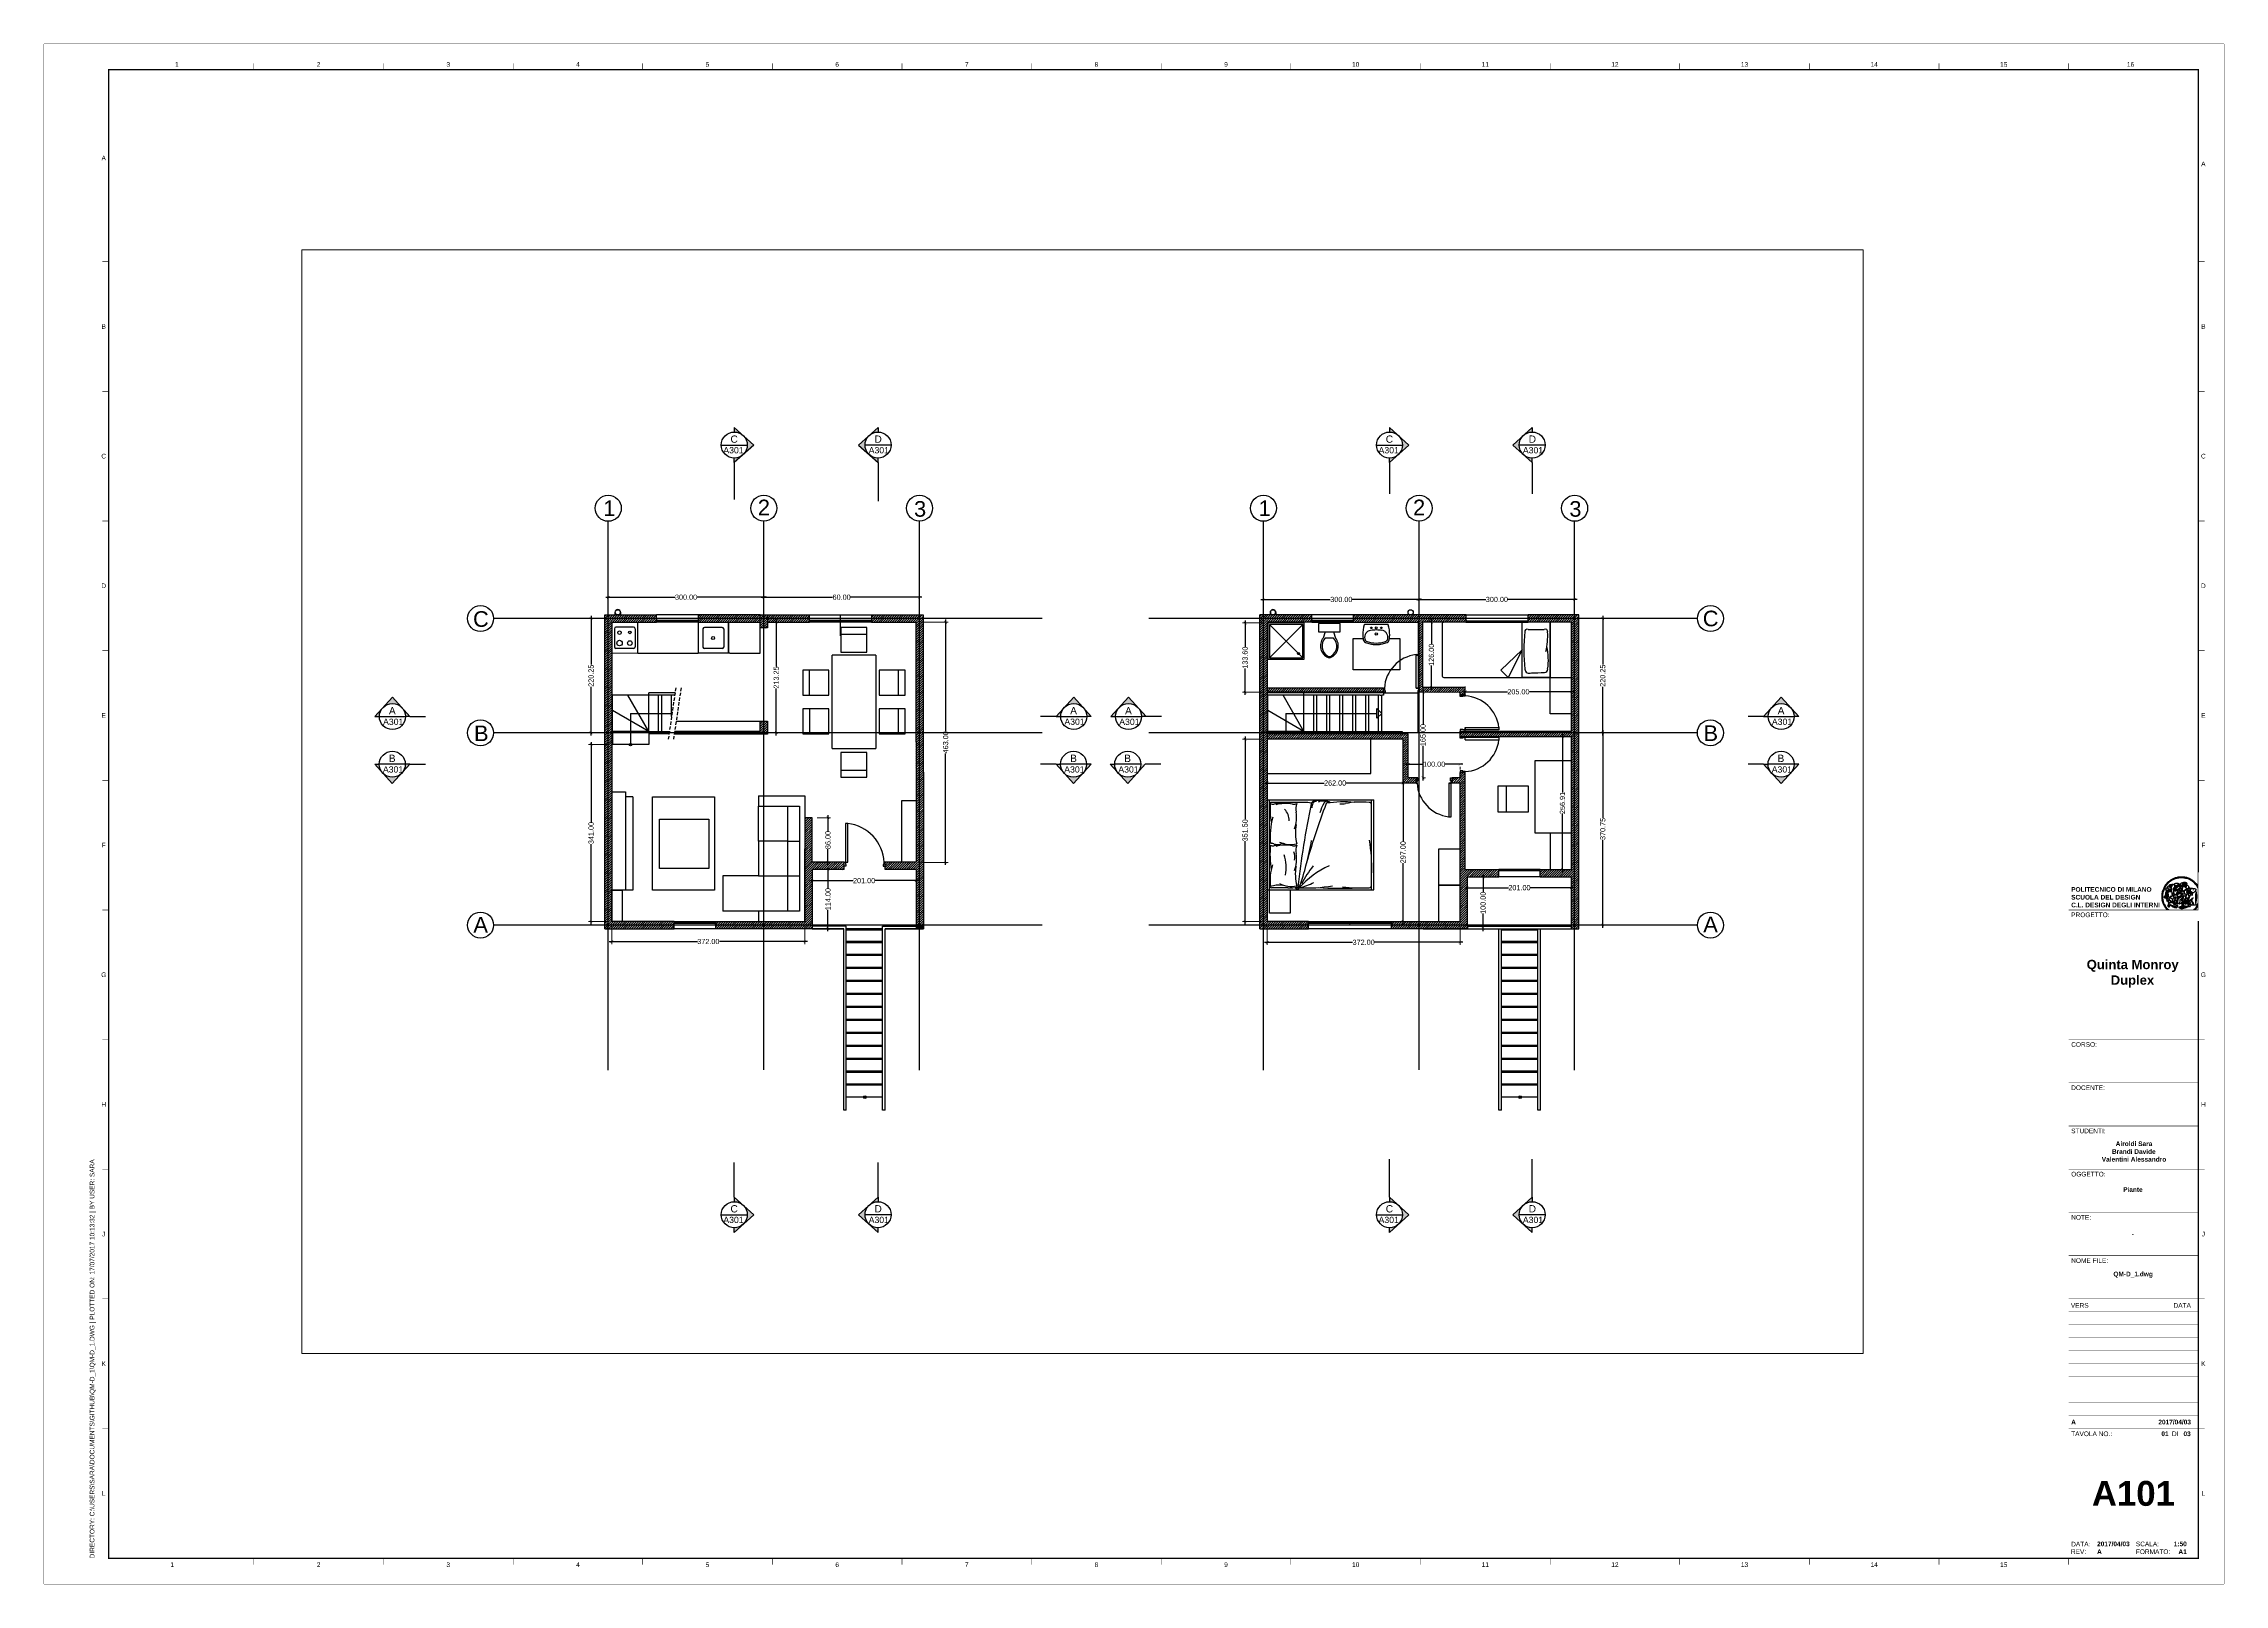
# Paper-space layout 'A101' of a CAD drawing. Header units: inches, sheet in millimetres. Extents: x 0 to 841, y 0 to 594.
# The model-space entities are those that its viewports show. They can reach past a viewport. Long polylines and large blocks are cut down to what shows.
import ezdxf
from ezdxf.enums import TextEntityAlignment as Align

# ---------------------------------------------------------------- set-up
doc = ezdxf.new("R2010")
doc.units = ezdxf.units.IN
doc.header["$MEASUREMENT"] = 0
doc.set_wipeout_variables(frame=1)
doc.linetypes.add('HIDDEN', pattern=[0.375, 0.25, -0.125])
doc.layers.get('DEFPOINTS').update_dxf_attribs({"color": 11})
for name, color, linetype in [('A-ANNO-DIMS', 6, 'Continuous'), ('A-ANNO-SYMB', 6, 'Continuous'), ('A-ANNO-TEXT', 6, 'Continuous'), ('A-DOOR-FULL', 161, 'Continuous'), ('A-ELEV-PATT', 8, 'Continuous'), ('A-FLOR-LEVL', 11, 'Continuous'), ('A-FLOR-PATT', 8, 'Continuous'), ('A-FURN', 3, 'Continuous'), ('A-GLAZ-FULL', 4, 'Continuous'), ('A-SECT-PATT', 8, 'Continuous'), ('A-WALL-FULL', 7, 'Continuous'), ('G-ANNO-LOGO', 3, 'Continuous'), ('G-ANNO-NPLT', 210, 'Continuous'), ('G-ANNO-TEXT', 3, 'Continuous'), ('G-ANNO-TTLB', 3, 'Continuous'), ('IN-ANNO-NPLT', 6, 'Continuous'), ('IN-FURN-second', 2, 'Continuous')]:
    doc.layers.add(name, color=color, linetype=linetype)
doc.styles.add('Annotativa', font='arial.ttf')
doc.styles.add('ARIAL', font='arial.ttf', dxfattribs={"height": 2})
doc.styles.add('ARIAL-BOLD', font='')
doc.styles.add('E-ARIAL', font='arial.ttf')
doc.styles.get("Standard").update_dxf_attribs({"font": 'arial.ttf'})
doc.styles.get('ARIAL-BOLD').set_extended_font_data('Arial', bold=True)
doc.dimstyles.new('QM-D_1', dxfattribs={"dimtxt": 2, "dimasz": 1, "dimexe": 1, "dimexo": 2, "dimgap": 0.09, "dimtad": 0, "dimzin": 0, "dimdsep": 46, "dimtxsty": 'Annotativa', "dimblk": 'ARCHTICK', "dimcen": 0, "dimdle": 1, "dimclrd": 256, "dimadec": 0, "dimazin": 0, "dimtfac": 1, "dimtofl": 0, "dimtmove": 0, "dimatfit": 3, "dimldrblk": 'ARCHTICK', "dimfxl": 1, "dimtolj": 1, "dimtzin": 0, "dimlwd": -1, "dimlwe": 5, "dimarcsym": 2})

# ---------------------------------------------------------------- blocks, each defined once
blk = doc.blocks.new('A1_GRID_LAYOUT')
at = {"layer": 'G-ANNO-NPLT', "const_width": 0.18}
for points in [[(841, 594), (0, 594)], [(0, 0), (0, 594)], [(841, 0), (841, 594)], [(841, 0), (0, 0)]]:
    blk.add_lwpolyline(points, dxfattribs=at)
at = {"layer": 'G-ANNO-TTLB', "const_width": 0.5, "flags": 128}
blk.add_lwpolyline([(25, 584), (25, 10), (831, 10), (831, 584)], close=True, dxfattribs=at)
at = {"layer": 'G-ANNO-TTLB', "const_width": 0.18, "flags": 128}
for points in [[(81, 586.5), (81, 584)], [(131, 586.5), (131, 584)], [(181, 586.5), (181, 584)], [(231, 586.5), (231, 584)], [(281, 586.5), (281, 584)], [(331, 586.5), (331, 584)], [(381, 586.5), (381, 584)], [(431, 586.5), (431, 584)], [(481, 586.5), (481, 584)], [(531, 586.5), (531, 584)], [(581, 586.5), (581, 584)], [(631, 586.5), (631, 584)], [(681, 586.5), (681, 584)], [(731, 586.5), (731, 584)], [(781, 586.5), (781, 584)], [(0, 578.5), (0, 576)], [(25, 510), (22.5, 510)], [(833.5, 510), (831, 510)], [(25, 460), (22.5, 460)], [(833.5, 460), (831, 460)], [(25, 410), (22.5, 410)], [(833.5, 410), (831, 410)], [(25, 360), (22.5, 360)], [(833.5, 360), (831, 360)], [(25, 310), (22.5, 310)], [(833.5, 310), (831, 310)], [(25, 260), (22.5, 260)], [(833.5, 260), (831, 260)], [(25, 210), (22.5, 210)], [(833.5, 210), (831, 210)], [(25, 160), (22.5, 160)], [(833.5, 160), (831, 160)], [(25, 110), (22.5, 110)], [(833.5, 110), (831, 110)], [(833.5, 110), (831, 110)], [(25, 60), (22.5, 60)], [(833.5, 60), (831, 60)], [(833.5, 60), (831, 60)], [(81, 10), (81, 7.5)], [(131, 10), (131, 7.5)], [(181, 10), (181, 7.5)], [(231, 10), (231, 7.5)], [(281, 10), (281, 7.5)], [(331, 10), (331, 7.5)], [(381, 10), (381, 7.5)], [(431, 10), (431, 7.5)], [(481, 10), (481, 7.5)], [(531, 10), (531, 7.5)], [(581, 10), (581, 7.5)], [(631, 10), (631, 7.5)], [(681, 10), (681, 7.5)], [(731, 10), (731, 7.5)], [(781, 10), (781, 7.5)]]:
    blk.add_lwpolyline(points, dxfattribs=at)
at = {"layer": 'G-ANNO-TTLB', "const_width": 0.18}
blk.add_lwpolyline([(716.5, 10), (776.5, 10)], dxfattribs=at)
at = {"layer": 'G-ANNO-TEXT', "style": 'ARIAL'}
for s, p in [('1', (51.35, 586.07)), ('2', (106, 586.07)), ('3', (156, 586.07)), ('4', (206, 586.07)), ('5', (256, 586.07)), ('6', (306, 586.07)), ('7', (356, 586.07)), ('8', (406, 586.07)), ('9', (456, 586.07)), ('10', (506, 586.07)), ('11', (556, 586.07)), ('12', (606, 586.07)), ('13', (656, 586.07)), ('14', (706, 586.07)), ('15', (756, 586.07)), ('16', (804.89, 586.07)), ('A', (23.09, 549.98)), ('A', (832.98, 547.71)), ('B', (23.09, 485)), ('B', (832.98, 485)), ('C', (23.09, 435)), ('C', (832.98, 435)), ('D', (23.09, 385)), ('D', (832.98, 385)), ('E', (23.09, 335)), ('E', (832.98, 335)), ('F', (23.09, 285)), ('F', (832.98, 285)), ('G', (23.09, 235)), ('G', (832.98, 235)), ('H', (23.09, 185)), ('H', (832.98, 185)), ('J', (23.09, 135)), ('J', (832.98, 135)), ('K', (23.09, 85)), ('K', (832.98, 85)), ('L', (23.09, 35)), ('L', (832.98, 35)), ('2', (106, 7.51)), ('3', (156, 7.51)), ('6', (306, 7.51)), ('8', (406, 7.51)), ('9', (456, 7.51)), ('10', (506, 7.51)), ('12', (606, 7.51)), ('13', (656, 7.51)), ('1', (49.49, 7.51)), ('4', (206, 7.51)), ('5', (256, 7.51)), ('7', (356, 7.51)), ('11', (556, 7.51)), ('14', (706, 7.51)), ('15', (756, 7.51))]:
    blk.add_text(s, height=1.8, dxfattribs=at).set_placement(p, align=Align.MIDDLE_CENTER)
at = {"layer": 'G-ANNO-TEXT', "insert": (17.7, 9.95), "char_height": 1.8, "attachment_point": 1, "rotation": 90, "style": 'ARIAL'}
blk.add_mtext_dynamic_manual_height_columns('DIRECTORY: C:\\\\USERS\\\\SARA\\\\DOCUMENTS\\\\GITHUB\\\\QM-D_1\\\\QM-D_1.DWG | PLOTTED ON: 17/07/2017 10:13:32 | BY USER: SARA', width=412.209, gutter_width=9, heights=[0], dxfattribs=at)
blk = doc.blocks.new('logoPolimi')
for p, q in [((-2.37, 0.12), (-2.16, 0.11)), ((-2.37, 0.01), (-2.16, 0.01)), ((-2.36, 0.23), (-2.15, 0.21)), ((-2.35, 0.34), (-2.14, 0.31)), ((-2.33, 0.45), (-2.12, 0.41)), ((-2.3, 0.55), (-2.1, 0.51)), ((-2.28, 0.66), (-2.07, 0.6)), ((-2.24, 0.77), (-2.04, 0.7)), ((-2.2, 0.87), (-2.01, 0.79)), ((-2.16, 0.97), (-1.97, 0.89)), ((-2.11, 1.07), (-1.93, 0.98)), ((-2.06, 1.17), (-1.88, 1.07)), ((-2.01, 1.26), (-1.83, 1.15)), ((-1.94, 1.36), (-1.77, 1.24)), ((-1.88, 1.45), (-1.71, 1.32)), ((-1.84, 0.03), (-1.82, 0.35)), ((-1.81, 1.53), (-1.65, 1.4)), ((-1.74, 1.61), (-1.58, 1.47)), ((-1.73, 0.59), (-1.73, 0.59)), ((-1.73, 0.59), (-1.73, 0.59)), ((-1.66, 1.69), (-1.51, 1.54)), ((-1.65, 0.57), (-1.65, 0.57)), ((-1.59, 1.12), (-1.59, 1.12)), ((-1.58, 1.77), (-1.44, 1.61)), ((-1.51, 0.55), (-1.51, 0.55)), ((-1.51, 0.55), (-1.51, 0.55)), ((-1.49, 1.84), (-1.36, 1.68)), ((-1.41, 1.91), (-1.28, 1.74)), ((-1.32, 1.97), (-1.2, 1.8)), ((-1.31, 0.79), (-1.21, 0.75)), ((-1.21, 0.75), (-1.31, 0.79)), ((-1.21, 0.75), (-1.31, 0.79)), ((-1.22, 2.03), (-1.11, 1.85)), ((-1.21, 0.75), (-1.21, 0.75)), ((-1.21, 0.75), (-1.21, 0.75)), ((-1.19, 0.76), (-1.19, 0.76)), ((-1.19, 0.76), (-1.19, 0.76)), ((-1.17, 0.99), (-1.18, 0.99)), ((-1.18, 0.99), (-1.17, 0.99)), ((-1.16, 0.57), (-1.16, 0.57)), ((-1.16, 0.57), (-1.16, 0.57)), ((-1.13, 2.09), (-1.03, 1.9)), ((-1.1, 0.01), (-0.99, 0.06)), ((-0.99, 0.06), (-1.1, 0.01)), ((-0.99, 0.06), (-1.1, 0.01)), ((-1.03, 2.14), (-0.94, 1.95)), ((-0.99, 0.06), (-0.99, 0.06)), ((-0.99, 0.06), (-0.99, 0.06)), ((-0.97, 0.79), (-0.98, 0.79)), ((-0.89, 0.84), (-0.97, 0.79)), ((-0.97, 0.79), (-0.89, 0.84)), ((-0.96, 1.41), (-0.96, 1.41)), ((-0.96, 1.41), (-0.96, 1.41)), ((-0.93, 2.18), (-0.84, 1.99)), ((-0.89, 0.84), (-0.82, 0.87)), ((-0.82, 0.87), (-0.89, 0.84)), ((-0.89, 0.84), (-0.82, 0.87)), ((-0.88, 0.83), (-0.89, 0.84)), ((-0.85, 1.39), (-0.85, 1.39)), ((-0.85, 1.39), (-0.85, 1.39)), ((-0.84, 0.14), (-0.84, 0.14)), ((-0.83, 2.22), (-0.75, 2.03)), ((-0.77, 1.08), (-0.78, 1.08)), ((-0.78, 1.08), (-0.77, 1.08)), ((-0.61, 1.12), (-0.77, 1.08)), ((-0.77, 1.08), (-0.61, 1.12)), ((-0.77, 1.08), (-0.61, 1.12)), ((-0.75, 1.3), (-0.76, 1.29)), ((-0.76, 1.29), (-0.75, 1.3)), ((-0.72, 2.26), (-0.66, 2.06)), ((-0.65, 0.99), (-0.7, 0.96)), ((-0.69, 0.18), (-0.68, 0.18)), ((-0.66, 0.93), (-0.66, 0.93)), ((-0.66, 0.93), (-0.64, 0.93)), ((-0.66, 0.93), (-0.66, 0.93)), ((-0.66, 0.93), (-0.66, 0.93)), ((-0.63, 1.01), (-0.63, 1.01)), ((-0.63, 1.01), (-0.62, 1.01)), ((-0.63, 0.66), (-0.63, 0.66)), ((-0.61, 2.29), (-0.56, 2.09)), ((-0.6, 1.12), (-0.61, 1.12)), ((-0.61, 1.12), (-0.6, 1.12)), ((-0.61, 1.12), (-0.6, 1.12)), ((-0.61, 0.86), (-0.57, 0.85)), ((-0.57, 0.85), (-0.61, 0.86)), ((-0.61, 0.86), (-0.57, 0.85)), ((-0.53, 1.08), (-0.6, 1.12)), ((-0.6, 1.12), (-0.6, 1.11)), ((-0.6, 1.12), (-0.53, 1.08)), ((-0.57, 0.8), (-0.59, 0.8)), ((-0.57, 0.85), (-0.53, 0.84)), ((-0.57, 0.85), (-0.57, 0.85)), ((-0.57, 0.85), (-0.57, 0.85)), ((-0.57, 0.85), (-0.53, 0.84)), ((-0.56, 0.29), (-0.49, 0.48)), ((-0.56, 0.14), (-0.56, 0.29)), ((-0.5, 0.11), (-0.56, 0.14)), ((-0.53, 0.84), (-0.51, 0.84)), ((-0.53, 0.84), (-0.51, 0.84)), ((-0.53, 0.84), (-0.53, 0.84)), ((-0.51, 2.32), (-0.46, 2.11)), ((-0.51, 0.11), (-0.51, 0.11)), ((-0.51, 0.11), (-0.51, 0.11)), ((-0.34, 0.33), (-0.5, 0.11)), ((-0.49, 0.48), (-0.41, 0.55)), ((-0.42, 0.8), (-0.47, 0.79)), ((-0.42, 0.8), (-0.47, 0.79)), ((-0.47, 0.79), (-0.45, 0.76)), ((-0.47, 0.79), (-0.45, 0.76)), ((-0.45, 1.14), (-0.42, 1.11)), ((-0.42, 1.26), (-0.36, 1.22)), ((-0.41, 0.55), (-0.34, 0.49)), ((-0.4, 2.34), (-0.36, 2.13)), ((-0.4, 1.37), (-0.38, 1.38)), ((-0.39, 1.37), (-0.4, 1.37)), ((-0.35, 1.33), (-0.4, 1.37)), ((-0.39, 1.24), (-0.4, 1.23)), ((-0.38, 1.14), (-0.38, 1.14)), ((-0.34, 0.49), (-0.09, 0.48)), ((-0.16, 0.32), (-0.34, 0.33)), ((-0.14, 0.32), (-0.31, 0.34)), ((-0.29, 2.35), (-0.26, 2.14)), ((-0.28, 1.3), (-0.29, 1.3)), ((-0.28, 1.3), (-0.28, 1.3)), ((-0.18, 2.36), (-0.16, 2.15)), ((-0.16, 1.24), (-0.16, 1.25)), ((-0.16, 1.25), (-0.16, 1.25)), ((-0.16, 0.49), (-0.14, 0.64)), ((-0.06, 0.27), (-0.16, 0.32)), ((-0.1, 0.88), (-0.09, 0.87)), ((-0.08, 1.37), (-0.08, 1.38)), ((-0.08, 1.23), (-0.05, 1.21)), ((-0.05, 1.21), (-0.08, 1.23)), ((-0.08, 1.23), (-0.05, 1.21)), ((-0.07, 2.37), (-0.06, 2.16)), ((-0.03, 0.26), (-0.06, 0.27)), ((-0.05, 1.21), (-0.04, 1.21)), ((-0.04, 1.21), (-0.05, 1.21)), ((-0.04, 1.21), (-0.04, 1.21)), ((-0.04, 1.21), (-0.04, 1.21)), ((-0.04, 0.48), (-0.03, 0.26)), ((0.03, 1.15), (0.03, 1.15)), ((0.03, 0.66), (0.03, 0.67)), ((0.04, 2.37), (0.04, 2.16)), ((0.07, 0.58), (0.07, 0.57)), ((0.1, 1.18), (0.1, 1.18)), ((0.1, 0.84), (0.1, 0.84)), ((0.13, 1.32), (0.17, 1.19)), ((0.15, 2.36), (0.14, 2.16)), ((0.14, 0.71), (0.34, 0.65)), ((0.31, 0.56), (0.17, 0.63)), ((0.26, 2.36), (0.24, 2.15)), ((0.27, 1.61), (0.27, 1.61)), ((0.27, 1.61), (0.27, 1.61)), ((0.27, 1.61), (0.27, 1.61)), ((0.29, 1.29), (0.29, 1.29)), ((0.29, 1.29), (0.29, 1.29)), ((0.29, 1.29), (0.29, 1.29)), ((0.29, 1.29), (0.29, 1.29)), ((0.33, 0.49), (0.34, 0.49)), ((0.33, 0.03), (0.35, 0.03)), ((0.33, 0.03), (0.35, 0.03)), ((0.37, 2.34), (0.34, 2.13)), ((0.34, 0.65), (0.34, 0.64)), ((0.35, 0.03), (0.57, 0.06)), ((0.35, 0.03), (0.57, 0.06)), ((0.35, 0.03), (0.35, 0.03)), ((0.35, 0.03), (0.35, 0.03)), ((0.38, 1.36), (0.37, 1.35)), ((0.38, 0.34), (0.37, 0.34)), ((0.38, 0.34), (0.38, 0.34)), ((0.43, 0.67), (0.39, 0.64)), ((0.48, 2.32), (0.44, 2.12)), ((0.49, 1.05), (0.51, 1.13)), ((0.51, 1.13), (0.49, 1.05)), ((0.49, 1.05), (0.51, 1.13)), ((0.51, 1.31), (0.5, 1.29)), ((0.51, 1.13), (0.52, 1.23)), ((0.52, 1.23), (0.51, 1.23)), ((0.51, 1.23), (0.52, 1.23)), ((0.52, 1.23), (0.51, 1.13)), ((0.51, 1.13), (0.52, 1.23)), ((0.52, 1.24), (0.6, 1.37)), ((0.52, 1.23), (0.6, 1.36)), ((0.6, 1.36), (0.52, 1.23)), ((0.52, 1.23), (0.52, 1.23)), ((0.52, 1.23), (0.52, 1.24)), ((0.52, 1.23), (0.52, 1.23)), ((0.55, 1.07), (0.53, 1.06)), ((0.53, 1.04), (0.53, 1.06)), ((0.53, 1.05), (0.53, 1.04)), ((0.59, 2.3), (0.54, 2.09)), ((0.54, 0.3), (0.63, 0.32)), ((0.54, -0.08), (0.61, 0.06)), ((0.61, 0.06), (0.54, -0.08)), ((0.54, -0.08), (0.61, 0.06)), ((0.56, 0.19), (0.59, 0.21)), ((0.57, 1.07), (0.57, 1.07)), ((0.57, 1.07), (0.57, 1.07)), ((0.57, 1.07), (0.57, 1.07)), ((0.57, 1.07), (0.57, 1.07)), ((0.57, 1.07), (0.57, 1.07)), ((0.57, 1.07), (0.57, 1.07)), ((0.57, 1.07), (0.57, 1.07)), ((0.58, 0.3), (0.59, 0.29)), ((0.59, 0.78), (0.59, 0.79)), ((0.59, 0.79), (0.59, 0.79)), ((0.59, 0.79), (0.59, 0.79)), ((0.59, 0.79), (0.59, 0.78)), ((0.61, 0.06), (0.6, 0.07)), ((0.6, 0.07), (0.61, 0.06)), ((0.61, 0.06), (0.61, 0.07)), ((0.62, 0.21), (0.65, 0.22)), ((0.69, 2.27), (0.63, 2.07)), ((0.64, 1.37), (0.65, 1.37)), ((0.69, 0.86), (0.68, 0.86)), ((0.68, 0.86), (0.69, 0.86)), ((0.68, 0.76), (0.68, 0.76)), ((0.8, 2.23), (0.73, 2.03)), ((0.76, 0.26), (0.76, 0.26)), ((0.9, 2.19), (0.82, 2)), ((0.82, 0.35), (0.84, 0.36)), ((0.82, 0.35), (0.82, 0.35)), ((0.84, 0.36), (0.84, 0.37)), ((0.85, 0.34), (1.05, 0.35)), ((1, 2.15), (0.91, 1.96)), ((0.93, 1.05), (0.93, 1.05)), ((0.93, 1.05), (0.93, 1.05)), ((0.93, 1.05), (0.93, 1.04)), ((0.93, 1.05), (0.93, 1.05)), ((0.97, 0.66), (0.96, 0.66)), ((1.01, 0.97), (0.98, 0.96)), ((1.1, 2.1), (1, 1.91)), ((1.2, 2.04), (1.09, 1.86)), ((1.17, 0.96), (1.17, 0.95)), ((1.17, 0.95), (1.17, 0.95)), ((1.29, 1.99), (1.18, 1.81)), ((1.38, 1.92), (1.26, 1.75)), ((1.34, 0.37), (1.26, 0.04)), ((1.27, 0.37), (1.27, 0.38)), ((1.28, 0.95), (1.28, 0.95)), ((1.47, 1.86), (1.34, 1.69)), ((1.37, 0.73), (1.46, 0.81)), ((1.41, 0.4), (1.41, 0.41)), ((1.56, 1.79), (1.42, 1.63)), ((1.64, 1.71), (1.49, 1.56)), ((1.49, 0.9), (1.57, 0.92)), ((1.72, 1.63), (1.56, 1.49)), ((1.67, 0.6), (1.57, 0.53)), ((1.79, 1.55), (1.63, 1.41)), ((1.86, 1.47), (1.7, 1.34)), ((1.93, 1.38), (1.76, 1.26)), ((1.99, 1.29), (1.81, 1.17)), ((2.05, 1.19), (1.87, 1.09)), ((2.1, 1.1), (1.92, 1)), ((2.15, 1), (1.96, 0.91)), ((2.19, 0.9), (2, 0.82)), ((2.23, 0.79), (2.04, 0.72)), ((2.27, 0.69), (2.07, 0.63)), ((2.3, 0.58), (2.09, 0.53)), ((2.32, 0.47), (2.12, 0.43)), ((2.34, 0.37), (2.13, 0.33)), ((2.36, 0.26), (2.15, 0.23)), ((2.37, 0.15), (2.16, 0.13)), ((2.37, 0.04), (2.16, 0.03)), ((-2.37, -0.1), (-2.16, -0.09)), ((-2.36, -0.21), (-2.15, -0.19)), ((-2.35, -0.32), (-2.14, -0.29)), ((-2.33, -0.43), (-2.12, -0.39)), ((-2.31, -0.54), (-2.1, -0.49)), ((-2.28, -0.65), (-2.08, -0.59)), ((-2.25, -0.75), (-2.05, -0.69)), ((-2.21, -0.86), (-2.02, -0.78)), ((-2.17, -0.96), (-1.98, -0.87)), ((-2.12, -1.06), (-1.93, -0.96)), ((-2.07, -1.16), (-1.89, -1.05)), ((-2.04, -0.15), (-1.97, -0.2)), ((-2.01, -1.25), (-1.84, -1.14)), ((-1.95, -1.34), (-1.78, -1.22)), ((-1.89, -1.43), (-1.72, -1.31)), ((-1.82, -1.52), (-1.66, -1.38)), ((-1.75, -1.6), (-1.59, -1.46)), ((-1.67, -1.68), (-1.52, -1.53)), ((-1.58, -0.12), (-1.6, -0.18)), ((-1.6, -0.18), (-1.58, -0.28)), ((-1.57, -0.54), (-1.59, -0.54)), ((-1.59, -0.54), (-1.59, -0.54)), ((-1.59, -1.76), (-1.45, -1.6)), ((-1.56, -0.32), (-1.56, -0.31)), ((-1.56, -0.31), (-1.56, -0.31)), ((-1.53, -0.65), (-1.53, -0.65)), ((-1.53, -0.65), (-1.53, -0.65)), ((-1.51, -1.83), (-1.37, -1.67)), ((-1.48, -0.86), (-1.48, -0.85)), ((-1.42, -0.37), (-1.42, -0.37)), ((-1.42, -1.9), (-1.29, -1.73)), ((-1.38, -0.46), (-1.38, -0.46)), ((-1.33, -1.96), (-1.21, -1.79)), ((-1.31, -0.24), (-1.31, -0.23)), ((-1.31, -0.23), (-1.31, -0.24)), ((-1.24, -2.02), (-1.13, -1.84)), ((-1.23, -0.19), (-1.23, -0.19)), ((-1.23, -0.19), (-1.23, -0.19)), ((-1.23, -0.19), (-1.23, -0.19)), ((-1.23, -0.19), (-1.23, -0.19)), ((-1.14, -2.08), (-1.04, -1.89)), ((-1.04, -2.13), (-0.95, -1.94)), ((-1.01, -0.39), (-1.02, -0.39)), ((-1.02, -0.39), (-1.01, -0.39)), ((-1.02, -0.7), (-1.02, -0.7)), ((-1.02, -0.7), (-1.02, -0.7)), ((-1.02, -0.7), (-1.02, -0.7)), ((-0.94, -2.18), (-0.86, -1.98)), ((-0.84, -2.22), (-0.77, -2.02)), ((-0.79, -0.51), (-0.83, -0.58)), ((-0.83, -0.58), (-0.79, -0.51)), ((-0.83, -0.58), (-0.79, -0.51)), ((-0.78, -1.05), (-0.83, -0.94)), ((-0.83, -0.94), (-0.78, -1.05)), ((-0.83, -0.94), (-0.83, -0.94)), ((-0.83, -0.94), (-0.78, -1.05)), ((-0.82, -1.23), (-0.82, -1.23)), ((-0.82, -1.23), (-0.77, -1.23)), ((-0.77, -1.23), (-0.82, -1.23)), ((-0.82, -1.23), (-0.82, -1.23)), ((-0.77, -1.23), (-0.82, -1.23)), ((-0.75, -0.96), (-0.8, -0.89)), ((-0.8, -0.89), (-0.79, -0.92)), ((-0.79, -0.92), (-0.8, -0.89)), ((-0.8, -0.89), (-0.75, -0.96)), ((-0.79, -0.92), (-0.8, -0.89)), ((-0.8, -0.89), (-0.8, -0.89)), ((-0.8, -0.89), (-0.75, -0.96)), ((-0.79, -0.92), (-0.78, -0.95)), ((-0.78, -0.95), (-0.79, -0.92)), ((-0.78, -0.95), (-0.79, -0.92)), ((-0.77, -0.49), (-0.78, -0.48)), ((-0.78, -0.48), (-0.77, -0.49)), ((-0.78, -0.95), (-0.76, -1)), ((-0.76, -1), (-0.78, -0.95)), ((-0.76, -1), (-0.78, -0.95)), ((-0.71, -0.89), (-0.75, -0.87)), ((-0.75, -0.87), (-0.71, -0.89)), ((-0.75, -0.87), (-0.71, -0.89)), ((-0.72, -1.01), (-0.75, -0.96)), ((-0.75, -0.96), (-0.72, -1.01)), ((-0.75, -0.96), (-0.72, -1.01)), ((-0.74, -2.25), (-0.67, -2.05)), ((-0.64, -0.93), (-0.71, -0.89)), ((-0.71, -0.89), (-0.64, -0.93)), ((-0.71, -0.89), (-0.64, -0.93)), ((-0.66, -0.53), (-0.66, -0.53)), ((-0.66, -0.53), (-0.66, -0.53)), ((-0.66, -0.53), (-0.66, -0.53)), ((-0.63, -2.29), (-0.57, -2.08)), ((-0.52, -2.31), (-0.48, -2.11)), ((-0.39, -0.81), (-0.51, -0.69)), ((-0.51, -1.04), (-0.5, -1.04)), ((-0.48, -0.42), (-0.48, -0.42)), ((-0.48, -0.42), (-0.48, -0.42)), ((-0.48, -0.42), (-0.48, -0.42)), ((-0.42, -2.33), (-0.38, -2.13)), ((-0.41, -0.51), (-0.41, -0.51)), ((-0.38, -0.05), (-0.39, -0.12)), ((-0.39, -0.12), (-0.37, -0.1)), ((-0.35, -0.14), (-0.37, -0.08)), ((-0.37, -0.09), (-0.37, -0.09)), ((-0.33, -0.12), (-0.35, -0.14)), ((-0.32, -0.14), (-0.35, -0.14)), ((-0.35, -0.18), (-0.34, -0.22)), ((-0.34, -0.08), (-0.29, -0.16)), ((-0.34, -0.22), (-0.34, -0.22)), ((-0.27, -0.17), (-0.32, -0.14)), ((-0.31, -2.35), (-0.28, -2.14)), ((-0.25, -0.91), (-0.26, -0.9)), ((-0.26, -1.29), (0.1, -1.2)), ((0.1, -1.2), (-0.26, -1.29)), ((0.08, -1.4), (-0.26, -1.29)), ((-0.26, -1.29), (0.08, -1.4)), ((-0.26, -1.38), (-0.26, -1.29)), ((-0.26, -1.29), (-0.26, -1.29)), ((-0.26, -1.29), (-0.26, -1.38)), ((-0.26, -1.29), (0.08, -1.4)), ((-0.26, -1.29), (-0.26, -1.29)), ((0.08, -1.49), (-0.26, -1.38)), ((-0.26, -1.38), (0.09, -1.49)), ((-0.2, -2.36), (-0.18, -2.15)), ((-0.14, -0.15), (-0.16, -0.13)), ((-0.11, -0.04), (-0.12, -0.05)), ((-0.09, -2.37), (-0.08, -2.16)), ((-0.04, -0.41), (-0.01, -0.44)), ((-0.01, -0.44), (-0.04, -0.41)), ((-0.04, -0.41), (-0.01, -0.44)), ((0.03, -2.37), (0.02, -2.16)), ((0.07, -0.84), (0.07, -0.84)), ((0.07, -0.84), (0.07, -0.84)), ((0.1, -1.2), (0.08, -1.32)), ((0.08, -1.32), (0.13, -1.2)), ((0.08, -1.4), (0.72, -1.22)), ((0.72, -1.22), (0.08, -1.4)), ((0.08, -1.4), (0.72, -1.22)), ((0.72, -1.31), (0.08, -1.49)), ((0.08, -1.44), (0.08, -1.4)), ((0.08, -1.4), (0.08, -1.44)), ((0.08, -1.4), (0.08, -1.49)), ((0.08, -1.49), (0.08, -1.44)), ((0.08, -1.44), (0.08, -1.44)), ((0.08, -1.44), (0.08, -1.45)), ((0.08, -1.45), (0.08, -1.46)), ((0.08, -1.46), (0.08, -1.49)), ((0.1, -1.01), (0.09, -0.86)), ((0.1, -1.01), (0.09, -0.86)), ((0.09, -1.49), (0.72, -1.31)), ((0.1, -1.2), (0.12, -1.04)), ((0.12, -1.04), (0.1, -1.2)), ((0.13, -1.2), (0.1, -1.2)), ((0.1, -1.2), (0.13, -1.2)), ((0.13, -1.2), (0.1, -1.2)), ((0.1, -1.2), (0.1, -1.2)), ((0.11, -0.44), (0.11, -0.44)), ((0.11, -0.44), (0.11, -0.44)), ((0.12, -0.21), (0.12, -0.21)), ((0.12, -0.21), (0.12, -0.21)), ((0.12, -0.21), (0.12, -0.21)), ((0.12, -0.21), (0.12, -0.21)), ((0.12, -0.21), (0.12, -0.21)), ((0.12, -0.21), (0.12, -0.21)), ((0.12, -0.21), (0.12, -0.21)), ((0.12, -0.21), (0.12, -0.21)), ((0.12, -0.21), (0.12, -0.21)), ((0.12, -0.21), (0.12, -0.21)), ((0.12, -0.21), (0.12, -0.21)), ((0.12, -0.21), (0.12, -0.21)), ((0.12, -0.21), (0.12, -0.21)), ((0.12, -0.56), (0.14, -0.53)), ((0.14, -0.53), (0.12, -0.56)), ((0.12, -0.56), (0.14, -0.53)), ((0.12, -1.04), (0.12, -1.04)), ((0.12, -1.04), (0.12, -1.04)), ((0.12, -1.04), (0.12, -1.04)), ((0.14, -2.37), (0.12, -2.16)), ((0.21, -0.99), (0.13, -1.2)), ((0.13, -1.2), (0.21, -0.99)), ((0.36, -1.14), (0.13, -1.2)), ((0.13, -1.2), (0.26, -1.17)), ((0.14, -0.53), (0.16, -0.49)), ((0.16, -0.49), (0.14, -0.53)), ((0.14, -0.53), (0.16, -0.49)), ((0.16, -0.49), (0.16, -0.49)), ((0.16, -0.49), (0.16, -0.49)), ((0.28, -1.19), (0.21, -0.99)), ((0.21, -0.99), (0.31, -1.27)), ((0.25, -2.36), (0.22, -2.15)), ((0.24, -0.17), (0.24, -0.16)), ((0.24, -0.16), (0.24, -0.17)), ((0.25, -0.84), (0.25, -0.88)), ((0.25, -0.88), (0.25, -0.84)), ((0.25, -0.88), (0.25, -0.84)), ((0.25, -0.88), (0.29, -1.17)), ((0.26, -0.88), (0.25, -0.88)), ((0.31, -1.27), (0.25, -0.88)), ((0.26, -1.17), (0.28, -1.16)), ((0.28, -1.16), (0.36, -1.14)), ((0.29, -1.17), (0.28, -1.19)), ((0.35, -2.34), (0.32, -2.14)), ((0.36, -1.14), (0.72, -1.22)), ((0.72, -1.22), (0.36, -1.14)), ((0.46, -2.32), (0.42, -2.12)), ((0.49, -0.31), (0.49, -0.31)), ((0.49, -0.31), (0.49, -0.31)), ((0.5, -0.27), (0.5, -0.27)), ((0.51, -0.27), (0.51, -0.27)), ((0.57, -2.3), (0.52, -2.1)), ((0.68, -2.27), (0.62, -2.07)), ((0.78, -2.24), (0.71, -2.04)), ((0.72, -0.81), (0.75, -0.89)), ((0.72, -1.22), (0.72, -1.31)), ((0.72, -1.31), (0.72, -1.22)), ((0.74, -0.23), (0.74, -0.23)), ((0.74, -0.23), (0.75, -0.24)), ((0.75, -0.23), (0.75, -0.23)), ((0.89, -2.2), (0.81, -2)), ((0.86, -0.25), (0.82, -0.34)), ((0.87, -0.22), (0.86, -0.23)), ((0.87, -0.22), (0.86, -0.25)), ((0.99, -2.15), (0.9, -1.96)), ((0.96, -0.58), (0.96, -0.57)), ((1.09, -2.11), (0.99, -1.92)), ((1.05, -1.05), (1.04, -1.05)), ((1.19, -2.05), (1.08, -1.87)), ((1.28, -2), (1.17, -1.82)), ((1.37, -1.93), (1.25, -1.76)), ((1.31, -0.27), (1.3, -0.26)), ((1.3, -0.26), (1.3, -0.26)), ((1.3, -0.26), (1.3, -0.26)), ((1.3, -0.26), (1.31, -0.27)), ((1.3, -0.26), (1.3, -0.26)), ((1.46, -1.87), (1.33, -1.7)), ((1.54, -1.8), (1.41, -1.64)), ((1.63, -1.72), (1.48, -1.57)), ((1.71, -1.65), (1.55, -1.5)), ((1.78, -1.57), (1.62, -1.43)), ((1.85, -1.48), (1.69, -1.35)), ((1.92, -1.39), (1.75, -1.27)), ((1.98, -1.3), (1.81, -1.19)), ((2.04, -1.21), (1.86, -1.1)), ((2.09, -1.11), (1.91, -1.01)), ((2.14, -1.01), (1.95, -0.92)), ((2.19, -0.91), (1.99, -0.83)), ((2.23, -0.81), (2.03, -0.74)), ((2.26, -0.7), (2.06, -0.64)), ((2.29, -0.6), (2.09, -0.55)), ((2.32, -0.49), (2.11, -0.45)), ((2.34, -0.38), (2.13, -0.35)), ((2.35, -0.27), (2.15, -0.25)), ((2.37, -0.08), (2.16, -0.07)), ((2.36, -0.16), (2.16, -0.15))]:
    blk.add_line(p, q)
for points in [[(-1.9, 0.12), (-1.94, 0.02), (-2.05, -0.09), (-2.05, -0.09)], [(-1.86, 0.38), (-1.86, 0.38), (-1.87, 0.19), (-1.9, 0.12)], [(-1.76, 0.6), (-1.76, 0.6), (-1.84, 0.57), (-1.86, 0.38)], [(-1.86, -0.04), (-1.84, 0.02), (-1.84, 0.03), (-1.84, 0.03)], [(-1.82, 0.78), (-1.83, 0.8), (-1.85, 0.86), (-1.83, 0.88)], [(-1.82, 0.78), (-1.83, 0.8), (-1.85, 0.86), (-1.83, 0.88)], [(-1.83, 0.88), (-1.81, 0.9), (-1.76, 0.96), (-1.76, 0.96)], [(-1.83, 0.88), (-1.81, 0.9), (-1.76, 0.96), (-1.76, 0.96)], [(-1.76, 0.6), (-1.83, 0.7), (-1.78, 0.74), (-1.78, 0.74)], [(-1.78, 0.74), (-1.79, 0.74), (-1.83, 0.7), (-1.76, 0.6)], [(-1.78, 0.74), (-1.8, 0.76), (-1.81, 0.78), (-1.82, 0.78)], [(-1.78, 0.74), (-1.8, 0.76), (-1.81, 0.78), (-1.82, 0.78)], [(-1.82, 0.35), (-1.81, 0.5), (-1.73, 0.59), (-1.73, 0.59)], [(-1.82, -0.19), (-1.73, -0.07), (-1.75, 0.14), (-1.75, 0.3)], [(-1.75, 0.33), (-1.75, 0.17), (-1.73, -0.05), (-1.8, -0.17)], [(-1.78, 0.74), (-1.75, 0.72), (-1.72, 0.69), (-1.68, 0.7)], [(-1.68, 0.7), (-1.72, 0.69), (-1.75, 0.72), (-1.78, 0.74)], [(-1.68, 0.7), (-1.72, 0.69), (-1.75, 0.72), (-1.78, 0.74)], [(-1.78, 0.74), (-1.78, 0.74), (-1.78, 0.74), (-1.78, 0.74)], [(-1.76, 0.96), (-1.68, 1.1), (-1.59, 1.12), (-1.59, 1.12)], [(-1.76, 0.96), (-1.68, 1.1), (-1.6, 1.12), (-1.6, 1.12)], [(-1.73, 0.59), (-1.74, 0.59), (-1.75, 0.6), (-1.76, 0.6)], [(-1.73, 0.59), (-1.74, 0.59), (-1.75, 0.6), (-1.76, 0.6)], [(-1.75, 0.3), (-1.76, 0.47), (-1.65, 0.57), (-1.65, 0.57)], [(-1.65, 0.57), (-1.65, 0.57), (-1.76, 0.5), (-1.75, 0.33)], [(-1.65, 0.57), (-1.68, 0.58), (-1.7, 0.58), (-1.73, 0.59)], [(-1.65, 0.57), (-1.68, 0.58), (-1.7, 0.58), (-1.73, 0.59)], [(-1.5, 0.71), (-1.53, 0.74), (-1.61, 0.71), (-1.68, 0.7)], [(-1.68, 0.7), (-1.61, 0.71), (-1.53, 0.73), (-1.5, 0.71)], [(-1.5, 0.71), (-1.53, 0.73), (-1.61, 0.71), (-1.68, 0.7)], [(-1.51, 0.55), (-1.56, 0.56), (-1.61, 0.56), (-1.65, 0.57)], [(-1.65, 0.57), (-1.61, 0.56), (-1.56, 0.56), (-1.51, 0.55)], [(-1.51, 0.55), (-1.56, 0.56), (-1.61, 0.56), (-1.65, 0.57)], [(-1.59, 1.12), (-1.6, 1.06), (-1.61, 0.99), (-1.61, 0.97)], [(-1.61, 0.97), (-1.61, 0.99), (-1.6, 1.06), (-1.59, 1.12)], [(-1.61, 0.97), (-1.61, 0.99), (-1.6, 1.06), (-1.59, 1.12)], [(-1.61, 0.97), (-1.61, 0.95), (-1.56, 0.88), (-1.54, 0.87)], [(-1.54, 0.87), (-1.56, 0.88), (-1.61, 0.95), (-1.61, 0.97)], [(-1.54, 0.87), (-1.56, 0.88), (-1.61, 0.96), (-1.61, 0.97)], [(-1.59, 1.12), (-1.59, 1.13), (-1.59, 1.15), (-1.58, 1.16)], [(-1.59, 1.12), (-1.59, 1.13), (-1.59, 1.15), (-1.58, 1.16)], [(-1.58, 1.16), (-1.57, 1.21), (-1.52, 1.23), (-1.49, 1.25)], [(-1.58, 1.16), (-1.57, 1.21), (-1.52, 1.23), (-1.49, 1.25)], [(-1.58, 0.36), (-1.58, 0.48), (-1.51, 0.55), (-1.51, 0.55)], [(-1.51, 0.55), (-1.51, 0.55), (-1.58, 0.48), (-1.58, 0.36)], [(-1.51, 0.55), (-1.51, 0.55), (-1.58, 0.48), (-1.58, 0.36)], [(-1.55, 0.04), (-1.55, 0.08), (-1.58, 0.25), (-1.58, 0.36)], [(-1.58, 0.36), (-1.58, 0.25), (-1.55, 0.08), (-1.55, 0.04)], [(-1.58, 0.36), (-1.58, 0.25), (-1.55, 0.08), (-1.55, 0.04)], [(-1.58, -0.12), (-1.57, -0.06), (-1.55, 0.02), (-1.55, 0.04)], [(-1.55, 0.04), (-1.55, 0.02), (-1.57, -0.06), (-1.58, -0.12)], [(-1.55, 0.04), (-1.55, 0.02), (-1.56, -0.04), (-1.57, -0.1)], [(-1.54, 0.87), (-1.52, 0.85), (-1.47, 0.83), (-1.44, 0.83)], [(-1.44, 0.83), (-1.47, 0.83), (-1.52, 0.85), (-1.54, 0.87)], [(-1.45, 0.83), (-1.47, 0.83), (-1.52, 0.85), (-1.54, 0.87)], [(-1.51, 0.55), (-1.33, 0.54), (-1.16, 0.57), (-1.16, 0.57)], [(-1.16, 0.57), (-1.16, 0.57), (-1.33, 0.54), (-1.51, 0.55)], [(-1.16, 0.57), (-1.16, 0.57), (-1.33, 0.54), (-1.51, 0.55)], [(-1.5, 0.71), (-1.46, 0.68), (-1.4, 0.62), (-1.33, 0.66)], [(-1.33, 0.66), (-1.4, 0.62), (-1.46, 0.68), (-1.5, 0.71)], [(-1.33, 0.66), (-1.4, 0.62), (-1.46, 0.68), (-1.5, 0.71)], [(-1.49, 1.25), (-1.46, 1.26), (-1.42, 1.33), (-1.39, 1.36)], [(-1.49, 1.25), (-1.46, 1.27), (-1.43, 1.34), (-1.39, 1.36)], [(-1.31, 0.79), (-1.33, 0.79), (-1.42, 0.83), (-1.45, 0.83)], [(-1.44, 0.83), (-1.42, 0.83), (-1.33, 0.79), (-1.31, 0.79)], [(-1.31, 0.79), (-1.33, 0.79), (-1.42, 0.83), (-1.44, 0.83)], [(-1.35, 1.1), (-1.4, 1.17), (-1.36, 1.23), (-1.29, 1.31)], [(-1.29, 1.31), (-1.36, 1.23), (-1.4, 1.17), (-1.35, 1.1)], [(-1.35, 1.1), (-1.4, 1.17), (-1.36, 1.23), (-1.29, 1.31)], [(-1.39, 1.36), (-1.35, 1.38), (-1.26, 1.4), (-1.19, 1.41)], [(-1.39, 1.36), (-1.35, 1.38), (-1.26, 1.4), (-1.19, 1.41)], [(-1.18, 0.99), (-1.24, 0.97), (-1.3, 1.03), (-1.35, 1.1)], [(-1.35, 1.1), (-1.3, 1.03), (-1.24, 0.97), (-1.18, 0.99)], [(-1.18, 1), (-1.24, 0.97), (-1.3, 1.03), (-1.35, 1.1)], [(-1.33, 0.66), (-1.28, 0.7), (-1.23, 0.73), (-1.21, 0.75)], [(-1.21, 0.75), (-1.23, 0.73), (-1.28, 0.7), (-1.33, 0.66)], [(-1.21, 0.75), (-1.23, 0.73), (-1.28, 0.7), (-1.33, 0.66)], [(-1.29, 1.31), (-1.22, 1.39), (-1.01, 1.41), (-0.96, 1.41)], [(-0.96, 1.41), (-1.01, 1.41), (-1.22, 1.39), (-1.29, 1.31)], [(-1.29, 1.31), (-1.22, 1.39), (-1.01, 1.41), (-0.96, 1.41)], [(-1.24, -0.02), (-1.21, -0.01), (-1.1, 0.01), (-1.1, 0.01)], [(-1.1, 0.01), (-1.1, 0.01), (-1.21, -0.01), (-1.24, -0.02)], [(-1.1, 0.01), (-1.1, 0.01), (-1.21, -0.01), (-1.24, -0.02)], [(-1.21, 0.75), (-1.2, 0.75), (-1.19, 0.76), (-1.19, 0.76)], [(-1.19, 0.76), (-1.19, 0.76), (-1.2, 0.75), (-1.21, 0.75)], [(-1.19, 0.76), (-1.19, 0.76), (-1.2, 0.76), (-1.21, 0.75)], [(-1.19, 1.41), (-1.11, 1.43), (-0.97, 1.41), (-0.97, 1.41)], [(-1.19, 1.41), (-1.12, 1.43), (-0.98, 1.41), (-0.98, 1.41)], [(-1.19, 0.76), (-1.19, 0.77), (-1.18, 0.78), (-1.18, 0.79)], [(-1.18, 0.79), (-1.18, 0.78), (-1.19, 0.77), (-1.19, 0.76)], [(-1.19, 0.76), (-1.19, 0.77), (-1.19, 0.78), (-1.18, 0.79)], [(-1.18, 0.68), (-1.18, 0.68), (-1.19, 0.71), (-1.19, 0.76)], [(-1.19, 0.76), (-1.19, 0.71), (-1.18, 0.68), (-1.18, 0.68)], [(-1.18, 0.68), (-1.18, 0.68), (-1.19, 0.71), (-1.19, 0.76)], [(-1.18, 0.97), (-1.18, 0.97), (-1.18, 0.98), (-1.17, 0.99)], [(-1.17, 0.99), (-1.18, 0.98), (-1.18, 0.97), (-1.18, 0.97)], [(-1.18, 0.97), (-1.18, 0.97), (-1.18, 0.98), (-1.17, 0.99)], [(-1.18, 0.79), (-1.17, 0.86), (-1.18, 0.95), (-1.18, 0.97)], [(-1.18, 0.97), (-1.18, 0.95), (-1.17, 0.86), (-1.18, 0.79)], [(-1.18, 0.79), (-1.17, 0.86), (-1.18, 0.95), (-1.18, 0.97)], [(-1.16, 0.57), (-1.17, 0.6), (-1.18, 0.64), (-1.18, 0.68)], [(-1.18, 0.68), (-1.18, 0.64), (-1.17, 0.6), (-1.16, 0.57)], [(-1.16, 0.57), (-1.17, 0.6), (-1.18, 0.64), (-1.18, 0.68)], [(-1.17, 0.99), (-1.17, 1.03), (-1.16, 1.09), (-1.14, 1.13)], [(-1.09, 0.42), (-1.1, 0.44), (-1.14, 0.48), (-1.16, 0.57)], [(-1.16, 0.57), (-1.14, 0.48), (-1.1, 0.44), (-1.09, 0.42)], [(-1.09, 0.42), (-1.1, 0.44), (-1.14, 0.48), (-1.16, 0.57)], [(-1.14, 1.13), (-1.12, 1.18), (-1.05, 1.31), (-1.05, 1.31)], [(-1.12, 0.46), (-1.12, 0.46), (-1.13, 0.38), (-1.11, 0.26)], [(-1.11, 0.26), (-1.08, 0.14), (-1.05, 0.03), (-1.05, 0.03)], [(-1.02, 0.32), (-1.02, 0.32), (-1.08, 0.4), (-1.09, 0.42)], [(-1.09, 0.42), (-1.08, 0.4), (-1.02, 0.32), (-1.02, 0.32)], [(-1.02, 0.32), (-1.02, 0.32), (-1.08, 0.4), (-1.09, 0.42)], [(-0.98, 0.2), (-0.98, 0.21), (-1.02, 0.32), (-1.02, 0.32)], [(-1.02, 0.32), (-1.02, 0.32), (-0.98, 0.21), (-0.98, 0.2)], [(-0.98, 0.2), (-0.98, 0.21), (-1.02, 0.32), (-1.02, 0.32)], [(-1.01, 0.12), (-1, 0.16), (-0.98, 0.19), (-0.98, 0.2)], [(-0.98, 0.2), (-0.98, 0.19), (-1, 0.16), (-1.01, 0.12)], [(-1.01, 0.12), (-1, 0.16), (-0.98, 0.19), (-0.98, 0.2)], [(-0.99, 0.06), (-1, 0.07), (-1.01, 0.1), (-1.01, 0.12)], [(-1.01, 0.12), (-1.01, 0.1), (-1, 0.07), (-0.99, 0.06)], [(-0.99, 0.06), (-1, 0.07), (-1.01, 0.1), (-1.01, 0.12)], [(-0.99, 0.06), (-0.99, 0.06), (-0.99, 0.06), (-0.98, 0.05)], [(-0.98, 0.05), (-0.99, 0.06), (-0.99, 0.06), (-0.99, 0.06)], [(-0.99, 0.05), (-0.99, 0.06), (-0.99, 0.06), (-0.99, 0.06)], [(-0.95, 0.02), (-0.96, 0.03), (-0.97, 0.04), (-0.99, 0.05)], [(-0.98, 1.41), (-0.98, 1.41), (-0.97, 1.41), (-0.96, 1.41)], [(-0.98, 0.81), (-0.94, 0.85), (-0.92, 0.93), (-0.91, 0.97)], [(-0.91, 0.97), (-0.92, 0.93), (-0.94, 0.85), (-0.98, 0.81)], [(-0.91, 0.97), (-0.92, 0.93), (-0.94, 0.85), (-0.98, 0.81)], [(-0.98, 0.79), (-0.98, 0.81), (-0.98, 0.81), (-0.98, 0.81)], [(-0.98, 0.81), (-0.98, 0.81), (-0.98, 0.81), (-0.98, 0.79)], [(-0.98, 0.81), (-0.98, 0.81), (-0.98, 0.81), (-0.98, 0.79)], [(-0.98, 0.79), (-0.98, 0.79), (-0.98, 0.78), (-0.97, 0.77)], [(-0.98, 0.79), (-0.98, 0.79), (-0.98, 0.78), (-0.97, 0.77)], [(-0.98, 0.05), (-0.97, 0.04), (-0.96, 0.03), (-0.95, 0.02)], [(-0.95, 0.02), (-0.96, 0.03), (-0.97, 0.04), (-0.98, 0.05)], [(-0.97, 1.41), (-0.97, 1.41), (-0.97, 1.41), (-0.96, 1.41)], [(-0.97, 0.77), (-0.96, 0.74), (-0.91, 0.64), (-0.91, 0.57)], [(-0.97, 0.77), (-0.96, 0.74), (-0.91, 0.64), (-0.91, 0.57)], [(-0.96, 1.41), (-0.94, 1.41), (-0.9, 1.41), (-0.85, 1.39)], [(-0.96, 1.41), (-0.94, 1.41), (-0.9, 1.41), (-0.85, 1.39)], [(-0.95, 0.02), (-0.94, 0.01), (-0.92, 0.01), (-0.9, 0.01)], [(-0.9, 0.01), (-0.92, 0.01), (-0.94, 0.01), (-0.95, 0.02)], [(-0.91, 0.01), (-0.92, 0.01), (-0.94, 0.01), (-0.95, 0.02)], [(-0.91, 0.97), (-0.89, 1), (-0.87, 1.01), (-0.84, 1.02)], [(-0.84, 1.02), (-0.87, 1.01), (-0.89, 1), (-0.91, 0.97)], [(-0.84, 1.02), (-0.87, 1.01), (-0.89, 1.01), (-0.91, 0.97)], [(-0.91, 0.57), (-0.91, 0.5), (-0.9, 0.43), (-0.88, 0.37)], [(-0.91, 0.57), (-0.91, 0.5), (-0.9, 0.43), (-0.88, 0.37)], [(-0.87, 0.03), (-0.87, 0.03), (-0.89, 0.01), (-0.91, 0.01)], [(-0.9, 0.01), (-0.89, 0.01), (-0.87, 0.03), (-0.87, 0.03)], [(-0.87, 0.03), (-0.87, 0.03), (-0.89, 0.01), (-0.9, 0.01)], [(-0.88, 0.84), (-0.88, 0.84), (-0.89, 0.79), (-0.88, 0.77)], [(-0.88, 0.77), (-0.89, 0.79), (-0.88, 0.83), (-0.88, 0.83)], [(-0.74, 0.66), (-0.85, 0.67), (-0.88, 0.77), (-0.88, 0.77)], [(-0.88, 0.77), (-0.88, 0.77), (-0.85, 0.67), (-0.74, 0.66)], [(-0.88, 0.37), (-0.86, 0.32), (-0.83, 0.25), (-0.82, 0.25)], [(-0.88, 0.37), (-0.86, 0.32), (-0.83, 0.25), (-0.82, 0.25)], [(-0.87, 0.03), (-0.86, 0.03), (-0.86, 0.05), (-0.86, 0.06)], [(-0.86, 0.06), (-0.86, 0.05), (-0.86, 0.03), (-0.87, 0.03)], [(-0.86, 0.06), (-0.86, 0.05), (-0.86, 0.03), (-0.87, 0.03)], [(-0.85, 1.39), (-0.86, 1.42), (-0.8, 1.45), (-0.8, 1.46)], [(-0.85, 1.39), (-0.86, 1.42), (-0.83, 1.44), (-0.82, 1.45)], [(-0.86, 0.06), (-0.86, 0.07), (-0.86, 0.1), (-0.85, 0.11)], [(-0.85, 0.11), (-0.86, 0.1), (-0.86, 0.07), (-0.86, 0.06)], [(-0.85, 0.11), (-0.86, 0.1), (-0.86, 0.07), (-0.86, 0.06)], [(-0.81, 1.36), (-0.83, 1.37), (-0.84, 1.38), (-0.85, 1.39)], [(-0.85, 1.39), (-0.84, 1.38), (-0.83, 1.37), (-0.81, 1.36)], [(-0.85, 1.39), (-0.84, 1.38), (-0.83, 1.37), (-0.81, 1.36)], [(-0.85, 0.11), (-0.85, 0.12), (-0.84, 0.14), (-0.84, 0.14)], [(-0.84, 0.14), (-0.84, 0.14), (-0.85, 0.12), (-0.85, 0.11)], [(-0.84, 0.14), (-0.84, 0.14), (-0.85, 0.12), (-0.85, 0.11)], [(-0.84, 1.02), (-0.83, 1.03), (-0.81, 1.05), (-0.78, 1.08)], [(-0.78, 1.08), (-0.81, 1.05), (-0.83, 1.03), (-0.84, 1.02)], [(-0.78, 1.08), (-0.81, 1.05), (-0.83, 1.03), (-0.84, 1.02)], [(-0.84, 0.14), (-0.83, 0.15), (-0.81, 0.16), (-0.81, 0.16)], [(-0.81, 0.16), (-0.81, 0.16), (-0.83, 0.15), (-0.84, 0.14)], [(-0.81, 0.16), (-0.81, 0.16), (-0.84, 0.15), (-0.84, 0.14)], [(-0.84, 0.15), (-0.84, 0.15), (-0.84, 0.15), (-0.84, 0.14)], [(-0.84, 0.14), (-0.84, 0.14), (-0.84, 0.14), (-0.84, 0.14)], [(-0.84, 0.14), (-0.84, 0.14), (-0.84, 0.14), (-0.84, 0.14)], [(-0.84, 0.14), (-0.84, 0.14), (-0.84, 0.14), (-0.84, 0.14)], [(-0.82, 1.45), (-0.82, 1.45), (-0.8, 1.45), (-0.8, 1.45)], [(-0.82, 0.87), (-0.82, 0.87), (-0.72, 0.91), (-0.66, 0.93)], [(-0.66, 0.93), (-0.72, 0.91), (-0.82, 0.87), (-0.82, 0.87)], [(-0.82, 0.87), (-0.82, 0.87), (-0.72, 0.91), (-0.66, 0.93)], [(-0.82, 0.25), (-0.8, 0.25), (-0.77, 0.24), (-0.77, 0.23)], [(-0.82, 0.25), (-0.8, 0.25), (-0.78, 0.24), (-0.77, 0.23)], [(-0.76, 1.29), (-0.77, 1.32), (-0.79, 1.34), (-0.81, 1.36)], [(-0.81, 1.36), (-0.79, 1.34), (-0.77, 1.32), (-0.76, 1.29)], [(-0.81, 1.36), (-0.79, 1.34), (-0.77, 1.32), (-0.76, 1.3)], [(-0.81, 0.16), (-0.8, 0.17), (-0.8, 0.17), (-0.79, 0.18)], [(-0.79, 0.18), (-0.8, 0.17), (-0.8, 0.17), (-0.81, 0.16)], [(-0.79, 0.18), (-0.8, 0.17), (-0.8, 0.17), (-0.81, 0.16)], [(-0.8, 1.46), (-0.8, 1.49), (-0.69, 1.51), (-0.69, 1.51)], [(-0.8, 1.46), (-0.8, 1.49), (-0.75, 1.49), (-0.75, 1.49)], [(-0.8, 1.45), (-0.8, 1.45), (-0.8, 1.46), (-0.8, 1.46)], [(-0.79, 0.18), (-0.78, 0.18), (-0.77, 0.16), (-0.77, 0.16)], [(-0.77, 0.16), (-0.77, 0.16), (-0.78, 0.18), (-0.79, 0.18)], [(-0.77, 0.16), (-0.77, 0.16), (-0.78, 0.18), (-0.79, 0.18)], [(-0.78, 1.08), (-0.77, 1.1), (-0.76, 1.13), (-0.75, 1.16)], [(-0.75, 1.16), (-0.76, 1.13), (-0.77, 1.1), (-0.78, 1.08)], [(-0.75, 1.16), (-0.76, 1.13), (-0.77, 1.1), (-0.78, 1.08)], [(-0.77, 0.23), (-0.76, 0.22), (-0.72, 0.2), (-0.71, 0.2)], [(-0.77, 0.23), (-0.76, 0.22), (-0.72, 0.2), (-0.71, 0.2)], [(-0.77, 0.16), (-0.77, 0.16), (-0.74, 0.16), (-0.7, 0.17)], [(-0.7, 0.17), (-0.74, 0.16), (-0.77, 0.16), (-0.77, 0.16)], [(-0.7, 0.17), (-0.74, 0.16), (-0.77, 0.16), (-0.77, 0.16)], [(-0.76, 1.3), (-0.74, 1.25), (-0.73, 1.2), (-0.75, 1.16)], [(-0.75, 1.16), (-0.73, 1.2), (-0.74, 1.25), (-0.76, 1.29)], [(-0.76, 1.29), (-0.74, 1.25), (-0.73, 1.2), (-0.75, 1.16)], [(-0.75, 1.49), (-0.75, 1.52), (-0.69, 1.51), (-0.69, 1.51)], [(-0.7, 1.26), (-0.7, 1.28), (-0.73, 1.28), (-0.75, 1.3)], [(-0.75, 1.3), (-0.73, 1.28), (-0.7, 1.28), (-0.7, 1.26)], [(-0.71, 1.24), (-0.72, 1.25), (-0.73, 1.27), (-0.75, 1.28)], [(-0.63, 0.66), (-0.63, 0.66), (-0.73, 0.66), (-0.74, 0.66)], [(-0.74, 0.66), (-0.73, 0.66), (-0.63, 0.66), (-0.63, 0.66)], [(-0.65, 1.23), (-0.67, 1.24), (-0.71, 1.23), (-0.71, 1.24)], [(-0.71, 0.2), (-0.7, 0.2), (-0.69, 0.19), (-0.69, 0.18)], [(-0.71, 0.2), (-0.7, 0.2), (-0.69, 0.19), (-0.69, 0.18)], [(-0.65, 1.23), (-0.67, 1.24), (-0.7, 1.25), (-0.7, 1.26)], [(-0.7, 1.26), (-0.7, 1.25), (-0.67, 1.24), (-0.65, 1.23)], [(-0.7, 0.17), (-0.69, 0.17), (-0.68, 0.18), (-0.69, 0.18)], [(-0.69, 0.18), (-0.68, 0.18), (-0.69, 0.17), (-0.7, 0.17)], [(-0.69, 0.18), (-0.68, 0.18), (-0.69, 0.17), (-0.7, 0.17)], [(-0.69, 1.51), (-0.69, 1.59), (-0.51, 1.55), (-0.51, 1.55)], [(-0.69, 1.51), (-0.66, 1.55), (-0.66, 1.55), (-0.66, 1.55)], [(-0.66, 0.67), (-0.69, 0.69), (-0.68, 0.72), (-0.68, 0.76)], [(-0.68, 0.76), (-0.68, 0.72), (-0.69, 0.69), (-0.66, 0.67)], [(-0.66, 0.68), (-0.69, 0.69), (-0.68, 0.72), (-0.68, 0.76)], [(-0.68, 0.76), (-0.68, 0.79), (-0.67, 0.82), (-0.66, 0.83)], [(-0.66, 0.83), (-0.67, 0.82), (-0.68, 0.79), (-0.68, 0.76)], [(-0.68, 0.76), (-0.68, 0.79), (-0.67, 0.82), (-0.66, 0.83)], [(-0.68, 0.18), (-0.68, 0.18), (-0.56, 0.15), (-0.51, 0.11)], [(-0.68, 0.18), (-0.68, 0.18), (-0.56, 0.15), (-0.51, 0.11)], [(-0.66, 1.55), (-0.63, 1.57), (-0.51, 1.55), (-0.51, 1.55)], [(-0.62, 0.95), (-0.63, 0.95), (-0.64, 0.94), (-0.66, 0.93)], [(-0.66, 0.93), (-0.64, 0.94), (-0.63, 0.95), (-0.62, 0.95)], [(-0.66, 0.83), (-0.65, 0.85), (-0.61, 0.86), (-0.61, 0.86)], [(-0.61, 0.86), (-0.61, 0.86), (-0.65, 0.84), (-0.66, 0.83)], [(-0.66, 0.83), (-0.65, 0.84), (-0.61, 0.86), (-0.61, 0.86)], [(-0.63, 0.66), (-0.64, 0.67), (-0.65, 0.67), (-0.66, 0.68)], [(-0.63, 0.66), (-0.64, 0.67), (-0.65, 0.67), (-0.66, 0.67)], [(-0.66, 0.67), (-0.65, 0.67), (-0.64, 0.67), (-0.63, 0.66)], [(-0.59, 1.24), (-0.6, 1.23), (-0.63, 1.22), (-0.65, 1.23)], [(-0.65, 1.23), (-0.63, 1.22), (-0.6, 1.23), (-0.59, 1.24)], [(-0.56, 1.24), (-0.56, 1.24), (-0.63, 1.22), (-0.65, 1.23)], [(-0.63, 1.01), (-0.63, 1.01), (-0.64, 1), (-0.65, 0.99)], [(-0.64, 0.93), (-0.64, 0.93), (-0.58, 0.88), (-0.57, 0.85)], [(-0.64, 0.93), (-0.64, 0.93), (-0.58, 0.88), (-0.57, 0.85)], [(-0.6, 1.11), (-0.6, 1.11), (-0.59, 1.05), (-0.63, 1.01)], [(-0.6, 1.11), (-0.6, 1.11), (-0.59, 1.05), (-0.63, 1.01)], [(-0.5, 0.65), (-0.55, 0.61), (-0.6, 0.64), (-0.63, 0.66)], [(-0.5, 0.65), (-0.55, 0.61), (-0.6, 0.64), (-0.63, 0.66)], [(-0.62, 1.01), (-0.62, 1.01), (-0.62, 0.97), (-0.62, 0.95)], [(-0.62, 0.95), (-0.62, 0.97), (-0.62, 1.01), (-0.62, 1.01)], [(-0.56, 1.24), (-0.56, 1.24), (-0.57, 1.25), (-0.59, 1.24)], [(-0.59, 1.24), (-0.57, 1.25), (-0.56, 1.24), (-0.56, 1.24)], [(-0.41, 0.55), (-0.41, 0.55), (-0.59, 0.44), (-0.56, 0.15)], [(-0.52, 0.81), (-0.53, 0.8), (-0.56, 0.79), (-0.57, 0.8)], [(-0.57, 0.01), (-0.57, 0.01), (-0.38, -0.06), (-0.35, -0.15)], [(-0.49, 1.27), (-0.5, 1.26), (-0.53, 1.24), (-0.56, 1.24)], [(-0.52, 1.26), (-0.53, 1.26), (-0.54, 1.22), (-0.56, 1.24)], [(-0.56, 1.24), (-0.54, 1.22), (-0.53, 1.26), (-0.52, 1.26)], [(-0.47, 1.06), (-0.49, 1.06), (-0.53, 1.08), (-0.53, 1.08)], [(-0.53, 1.08), (-0.53, 1.08), (-0.49, 1.06), (-0.47, 1.06)], [(-0.53, 0.84), (-0.53, 0.84), (-0.52, 0.81), (-0.52, 0.81)], [(-0.49, 1.27), (-0.5, 1.26), (-0.51, 1.26), (-0.52, 1.26)], [(-0.52, 1.26), (-0.51, 1.26), (-0.5, 1.26), (-0.49, 1.27)], [(-0.51, 0.12), (-0.51, 0.12), (-0.52, 0.19), (-0.49, 0.21)], [(-0.51, 0.19), (-0.51, 0.18), (-0.52, 0.15), (-0.51, 0.14)], [(-0.51, 1.55), (-0.43, 1.57), (-0.43, 1.53), (-0.43, 1.53)], [(-0.51, 1.55), (-0.43, 1.57), (-0.35, 1.51), (-0.35, 1.51)], [(-0.51, 0.84), (-0.51, 0.84), (-0.46, 0.83), (-0.45, 0.83)], [(-0.51, 0.84), (-0.51, 0.84), (-0.46, 0.83), (-0.45, 0.83)], [(-0.42, 0.27), (-0.43, 0.27), (-0.5, 0.2), (-0.51, 0.19)], [(-0.51, 0.14), (-0.51, 0.13), (-0.47, 0.05), (-0.47, 0.04)], [(-0.51, 0.11), (-0.51, 0.11), (-0.51, 0.11), (-0.51, 0.11)], [(-0.51, 0.11), (-0.51, 0.11), (-0.47, 0.1), (-0.46, 0.04)], [(-0.51, 0.11), (-0.51, 0.11), (-0.51, 0.11), (-0.51, 0.11)], [(-0.51, 0.11), (-0.5, 0.11), (-0.5, 0.1), (-0.49, 0.1)], [(-0.47, 0.71), (-0.46, 0.66), (-0.5, 0.65), (-0.5, 0.65)], [(-0.47, 0.71), (-0.46, 0.66), (-0.5, 0.65), (-0.5, 0.65)], [(-0.44, 1.3), (-0.45, 1.3), (-0.47, 1.28), (-0.49, 1.27)], [(-0.49, 1.27), (-0.47, 1.28), (-0.45, 1.3), (-0.44, 1.3)], [(-0.44, 1.3), (-0.45, 1.3), (-0.47, 1.28), (-0.49, 1.27)], [(-0.49, 0.21), (-0.48, 0.21), (-0.47, 0.22), (-0.47, 0.23)], [(-0.49, 0.21), (-0.49, 0.21), (-0.49, 0.21), (-0.49, 0.21)], [(-0.37, -0.09), (-0.37, -0.07), (-0.49, 0.1), (-0.49, 0.1)], [(-0.46, 1.08), (-0.46, 1.07), (-0.46, 1.06), (-0.47, 1.06)], [(-0.47, 1.06), (-0.46, 1.06), (-0.46, 1.07), (-0.46, 1.08)], [(-0.45, 0.76), (-0.44, 0.74), (-0.47, 0.71), (-0.47, 0.71)], [(-0.45, 0.76), (-0.44, 0.74), (-0.47, 0.71), (-0.47, 0.71)], [(-0.47, 0.23), (-0.46, 0.24), (-0.44, 0.27), (-0.42, 0.27)], [(-0.47, 0.04), (-0.47, 0.03), (-0.44, 0.02), (-0.44, 0.01)], [(-0.44, 1.1), (-0.45, 1.1), (-0.46, 1.08), (-0.46, 1.08)], [(-0.46, 1.08), (-0.46, 1.09), (-0.45, 1.1), (-0.44, 1.1)], [(-0.46, 0.04), (-0.46, 0.03), (-0.45, 0.03), (-0.44, 0.02)], [(-0.45, 0.83), (-0.44, 0.83), (-0.39, 0.82), (-0.39, 0.82)], [(-0.45, 0.83), (-0.44, 0.83), (-0.39, 0.82), (-0.39, 0.82)], [(-0.36, 0.68), (-0.36, 0.66), (-0.45, 0.58), (-0.41, 0.55)], [(-0.41, 0.55), (-0.45, 0.58), (-0.4, 0.62), (-0.39, 0.62)], [(-0.41, 1.32), (-0.42, 1.3), (-0.43, 1.3), (-0.44, 1.3)], [(-0.44, 1.3), (-0.43, 1.3), (-0.42, 1.3), (-0.41, 1.32)], [(-0.41, 1.32), (-0.42, 1.3), (-0.43, 1.3), (-0.44, 1.3)], [(-0.42, 1.11), (-0.42, 1.11), (-0.44, 1.1), (-0.44, 1.1)], [(-0.44, 1.1), (-0.44, 1.1), (-0.42, 1.11), (-0.42, 1.11)], [(-0.44, 0.02), (-0.43, 0.01), (-0.44, 0.01), (-0.43, 0)], [(-0.44, 0.01), (-0.43, 0), (-0.43, -0.02), (-0.38, -0.05)], [(-0.43, 1.53), (-0.37, 1.53), (-0.35, 1.5), (-0.35, 1.5)], [(-0.4, 1.12), (-0.4, 1.11), (-0.42, 1.11), (-0.42, 1.11)], [(-0.42, 1.11), (-0.42, 1.11), (-0.4, 1.11), (-0.4, 1.12)], [(-0.39, 0.82), (-0.39, 0.81), (-0.42, 0.8), (-0.42, 0.8)], [(-0.39, 0.82), (-0.39, 0.81), (-0.42, 0.8), (-0.42, 0.8)], [(-0.35, 0.32), (-0.36, 0.31), (-0.41, 0.28), (-0.42, 0.27)], [(-0.42, 0.27), (-0.41, 0.27), (-0.39, 0.28), (-0.38, 0.3)], [(-0.4, 1.37), (-0.4, 1.37), (-0.39, 1.33), (-0.41, 1.32)], [(-0.41, 1.32), (-0.39, 1.33), (-0.4, 1.37), (-0.4, 1.37)], [(-0.4, 1.37), (-0.4, 1.37), (-0.39, 1.33), (-0.41, 1.32)], [(-0.34, 0.49), (-0.35, 0.51), (-0.36, 0.52), (-0.41, 0.55)], [(-0.41, 0.55), (-0.36, 0.52), (-0.35, 0.51), (-0.34, 0.49)], [(-0.38, 1.14), (-0.38, 1.14), (-0.39, 1.12), (-0.4, 1.12)], [(-0.4, 1.12), (-0.39, 1.12), (-0.38, 1.14), (-0.38, 1.14)], [(-0.37, 1.36), (-0.38, 1.36), (-0.38, 1.35), (-0.39, 1.37)], [(-0.39, 0.63), (-0.39, 0.64), (-0.38, 0.65), (-0.36, 0.67)], [(-0.39, 0.62), (-0.38, 0.63), (-0.39, 0.63), (-0.39, 0.63)], [(-0.38, 1.38), (-0.38, 1.38), (-0.38, 1.36), (-0.36, 1.36)], [(-0.38, 1.14), (-0.38, 1.14), (-0.35, 1.11), (-0.35, 1.15)], [(-0.35, 1.14), (-0.35, 1.11), (-0.38, 1.14), (-0.38, 1.14)], [(-0.38, 0.3), (-0.37, 0.31), (-0.34, 0.35), (-0.3, 0.34)], [(-0.35, 1.34), (-0.37, 1.35), (-0.37, 1.36), (-0.37, 1.36)], [(-0.36, 1.36), (-0.36, 1.36), (-0.37, 1.35), (-0.35, 1.34)], [(-0.36, 0.67), (-0.34, 0.68), (-0.35, 0.68), (-0.35, 0.73)], [(-0.35, 0.73), (-0.36, 0.68), (-0.35, 0.69), (-0.36, 0.68)], [(-0.35, 1.5), (-0.33, 1.52), (-0.31, 1.5), (-0.31, 1.5)], [(-0.35, 1.51), (-0.28, 1.52), (-0.25, 1.44), (-0.25, 1.44)], [(-0.28, 1.3), (-0.31, 1.32), (-0.34, 1.34), (-0.35, 1.34)], [(-0.35, 1.34), (-0.34, 1.34), (-0.31, 1.32), (-0.28, 1.3)], [(-0.28, 1.31), (-0.31, 1.32), (-0.31, 1.31), (-0.35, 1.33)], [(-0.3, 1.28), (-0.3, 1.26), (-0.34, 1.18), (-0.35, 1.14)], [(-0.35, 1.15), (-0.34, 1.18), (-0.3, 1.26), (-0.3, 1.28)], [(-0.3, 0.9), (-0.3, 0.9), (-0.34, 0.77), (-0.35, 0.73)], [(-0.35, 0.73), (-0.34, 0.78), (-0.32, 0.79), (-0.32, 0.79)], [(-0.31, 0.34), (-0.31, 0.34), (-0.34, 0.33), (-0.35, 0.32)], [(-0.25, 0.48), (-0.27, 0.49), (-0.33, 0.47), (-0.34, 0.49)], [(-0.34, 0.49), (-0.33, 0.47), (-0.21, 0.46), (-0.18, 0.47)], [(-0.32, 0.79), (-0.33, 0.84), (-0.31, 0.88), (-0.31, 0.88)], [(-0.31, 1.5), (-0.26, 1.48), (-0.25, 1.44), (-0.25, 1.44)], [(-0.31, 0.88), (-0.31, 0.91), (-0.26, 0.94), (-0.26, 0.94)], [(-0.29, 1.3), (-0.29, 1.3), (-0.29, 1.29), (-0.3, 1.28)], [(-0.3, 1.28), (-0.29, 1.29), (-0.29, 1.3), (-0.29, 1.3)], [(-0.3, 1.19), (-0.3, 1.2), (-0.26, 1.22), (-0.26, 1.22)], [(-0.3, 1.19), (-0.3, 1.2), (-0.26, 1.22), (-0.26, 1.22)], [(-0.25, 1.17), (-0.28, 1.17), (-0.29, 1.18), (-0.3, 1.19)], [(-0.25, 1.17), (-0.28, 1.17), (-0.29, 1.19), (-0.3, 1.19)], [(-0.26, 0.94), (-0.26, 0.94), (-0.29, 0.92), (-0.3, 0.9)], [(-0.3, 0.34), (-0.25, 0.33), (-0.15, 0.33), (-0.14, 0.32)], [(-0.25, 1.3), (-0.26, 1.3), (-0.27, 1.3), (-0.28, 1.31)], [(-0.25, 1.3), (-0.26, 1.3), (-0.27, 1.3), (-0.28, 1.3)], [(-0.26, 1.22), (-0.26, 1.22), (-0.22, 1.24), (-0.18, 1.24)], [(-0.26, 1.22), (-0.26, 1.22), (-0.22, 1.24), (-0.18, 1.24)], [(-0.26, 0.94), (-0.23, 1), (-0.18, 0.98), (-0.18, 0.98)], [(-0.18, 0.98), (-0.18, 0.98), (-0.23, 1), (-0.26, 0.94)], [(-0.25, 1.44), (-0.19, 1.42), (-0.22, 1.38), (-0.22, 1.38)], [(-0.25, 1.44), (-0.19, 1.42), (-0.21, 1.33), (-0.22, 1.33)], [(-0.22, 1.33), (-0.22, 1.32), (-0.22, 1.3), (-0.25, 1.3)], [(-0.22, 1.32), (-0.22, 1.32), (-0.22, 1.3), (-0.25, 1.3)], [(-0.22, 1.18), (-0.23, 1.17), (-0.23, 1.17), (-0.25, 1.17)], [(-0.22, 1.18), (-0.23, 1.17), (-0.23, 1.17), (-0.25, 1.17)], [(-0.18, 0.47), (-0.18, 0.47), (-0.23, 0.46), (-0.25, 0.48)], [(-0.22, 1.38), (-0.18, 1.35), (-0.21, 1.33), (-0.22, 1.32)], [(-0.21, 1.18), (-0.21, 1.19), (-0.22, 1.18), (-0.22, 1.18)], [(-0.21, 1.18), (-0.21, 1.18), (-0.22, 1.18), (-0.22, 1.18)], [(-0.22, 0.88), (-0.21, 0.91), (-0.19, 0.95), (-0.17, 0.96)], [(-0.17, 0.96), (-0.19, 0.95), (-0.21, 0.91), (-0.22, 0.88)], [(-0.22, 0.88), (-0.21, 0.91), (-0.19, 0.96), (-0.17, 0.96)], [(-0.19, 0.81), (-0.21, 0.83), (-0.22, 0.85), (-0.22, 0.88)], [(-0.22, 0.88), (-0.22, 0.85), (-0.21, 0.83), (-0.19, 0.81)], [(-0.19, 0.82), (-0.21, 0.83), (-0.22, 0.85), (-0.22, 0.88)], [(-0.13, 1.11), (-0.13, 1.11), (-0.2, 1.17), (-0.21, 1.18)], [(-0.13, 1.11), (-0.13, 1.11), (-0.2, 1.17), (-0.21, 1.18)], [(-0.16, 0), (-0.16, -0.01), (-0.17, -0.02), (-0.21, -0.04)], [(-0.17, 0.75), (-0.17, 0.77), (-0.18, 0.8), (-0.19, 0.82)], [(-0.17, 0.75), (-0.17, 0.77), (-0.18, 0.8), (-0.19, 0.81)], [(-0.19, 0.81), (-0.18, 0.8), (-0.17, 0.77), (-0.17, 0.75)], [(-0.19, -0.02), (-0.18, -0.02), (-0.16, -0.01), (-0.16, 0)], [(-0.18, 1.24), (-0.17, 1.24), (-0.17, 1.24), (-0.16, 1.25)], [(-0.18, 1.24), (-0.17, 1.24), (-0.17, 1.24), (-0.16, 1.24)], [(-0.18, 0.98), (-0.15, 0.99), (-0.13, 1), (-0.13, 1)], [(-0.13, 0.99), (-0.13, 0.99), (-0.15, 0.99), (-0.18, 0.98)], [(-0.18, 0.47), (-0.15, 0.48), (-0.14, 0.57), (-0.14, 0.57)], [(-0.15, 0.51), (-0.15, 0.49), (-0.18, 0.47), (-0.18, 0.47)], [(-0.17, 0.96), (-0.16, 0.96), (-0.13, 0.99), (-0.06, 0.97)], [(-0.06, 0.97), (-0.13, 0.99), (-0.16, 0.96), (-0.17, 0.96)], [(-0.17, 0.96), (-0.16, 0.97), (-0.13, 0.99), (-0.06, 0.97)], [(-0.15, 0.67), (-0.17, 0.7), (-0.17, 0.74), (-0.17, 0.75)], [(-0.17, 0.75), (-0.17, 0.74), (-0.17, 0.7), (-0.15, 0.67)], [(-0.15, 0.67), (-0.17, 0.7), (-0.17, 0.74), (-0.17, 0.75)], [(-0.17, -0.01), (-0.15, 0), (-0.08, 0.04), (-0.06, 0.05)], [(-0.16, 1.25), (-0.16, 1.25), (-0.16, 1.31), (-0.14, 1.33)], [(-0.16, 1.25), (-0.16, 1.25), (-0.16, 1.32), (-0.14, 1.33)], [(-0.16, 1.24), (-0.13, 1.25), (-0.11, 1.25), (-0.08, 1.23)], [(-0.08, 1.23), (-0.11, 1.25), (-0.13, 1.25), (-0.16, 1.24)], [(-0.16, 1.25), (-0.13, 1.25), (-0.11, 1.25), (-0.08, 1.23)], [(0.03, 0.66), (-0.09, 0.66), (-0.16, 0.69), (-0.16, 0.69)], [(-0.16, 0.49), (-0.16, 0.49), (0.03, 0.44), (0.07, 0.57)], [(0, 0.49), (-0.07, 0.47), (-0.16, 0.49), (-0.16, 0.49)], [(-0.16, 0), (-0.16, 0.01), (-0.14, 0.01), (-0.13, 0.01)], [(-0.13, 0.01), (-0.14, 0.01), (-0.16, 0.01), (-0.16, 0)], [(-0.14, 0.64), (-0.15, 0.65), (-0.15, 0.66), (-0.15, 0.67)], [(-0.15, 0.67), (-0.15, 0.66), (-0.15, 0.65), (-0.14, 0.64)], [(-0.14, 0.64), (-0.15, 0.65), (-0.15, 0.66), (-0.15, 0.67)], [(-0.14, 0.57), (-0.15, 0.56), (-0.15, 0.52), (-0.15, 0.51)], [(-0.14, 1.33), (-0.13, 1.34), (-0.1, 1.36), (-0.08, 1.37)], [(-0.14, 1.33), (-0.13, 1.34), (-0.1, 1.36), (-0.08, 1.37)], [(-0.14, 0.64), (-0.14, 0.61), (-0.13, 0.58), (-0.14, 0.57)], [(-0.14, 0.57), (-0.14, 0.59), (-0.14, 0.61), (-0.14, 0.64)], [(-0.06, 0.27), (-0.11, 0.27), (-0.14, 0.32), (-0.14, 0.32)], [(-0.14, 0.32), (-0.13, 0.31), (-0.07, 0.26), (-0.06, 0.26)], [(-0.04, 1.1), (-0.09, 1.08), (-0.13, 1.11), (-0.13, 1.11)], [(-0.04, 1.11), (-0.09, 1.08), (-0.13, 1.11), (-0.13, 1.11)], [(-0.06, 1.01), (-0.07, 1.01), (-0.13, 0.99), (-0.13, 0.99)], [(-0.13, 1), (-0.13, 1), (-0.11, 1), (-0.1, 1)], [(-0.13, 0.86), (-0.13, 0.86), (-0.1, 0.91), (-0.08, 0.89)], [(-0.13, 0.01), (-0.11, 0.02), (-0.07, 0.04), (-0.06, 0.05)], [(-0.06, 0.05), (-0.07, 0.04), (-0.11, 0.02), (-0.13, 0.01)], [(-0.08, 1.38), (-0.08, 1.38), (-0.12, 1.44), (-0.06, 1.51)], [(-0.08, 1.38), (-0.08, 1.38), (-0.12, 1.44), (-0.06, 1.51)], [(-0.1, 1), (-0.09, 1), (-0.06, 1.01), (-0.05, 1)], [(-0.09, 0.48), (-0.09, 0.48), (0, 0.47), (0.01, 0.49)], [(-0.05, 1.36), (-0.06, 1.37), (-0.07, 1.37), (-0.08, 1.37)], [(-0.08, 1.37), (-0.07, 1.37), (-0.06, 1.37), (-0.05, 1.36)], [(-0.08, 1.37), (-0.07, 1.37), (-0.06, 1.37), (-0.05, 1.36)], [(-0.06, 1.51), (0, 1.58), (0.02, 1.59), (0.04, 1.59)], [(-0.06, 1.51), (0, 1.58), (0.02, 1.59), (0.04, 1.59)], [(-0.05, 1.23), (-0.05, 1.23), (-0.06, 1.24), (-0.05, 1.25)], [(-0.05, 1.25), (-0.06, 1.24), (-0.05, 1.23), (-0.05, 1.23)], [(-0.05, 1.23), (-0.05, 1.23), (-0.06, 1.24), (-0.05, 1.25)], [(-0.01, 0.98), (-0.02, 1), (-0.06, 1.01), (-0.06, 1.01)], [(-0.06, 0.97), (-0.06, 0.97), (-0.03, 0.95), (-0.03, 0.95)], [(-0.03, 0.95), (-0.03, 0.95), (-0.06, 0.97), (-0.06, 0.97)], [(-0.06, 0.97), (-0.06, 0.97), (-0.03, 0.95), (-0.03, 0.95)], [(0.02, 0.2), (0.02, 0.21), (0, 0.26), (-0.06, 0.27)], [(-0.06, 0.26), (-0.05, 0.26), (-0.04, 0.26), (-0.03, 0.26)], [(-0.06, 0.05), (-0.04, 0.06), (0, 0.03), (0.01, 0.03)], [(-0.06, 0.05), (-0.05, 0.06), (-0.04, 0.06), (-0.03, 0.06)], [(-0.03, 0.06), (-0.04, 0.06), (-0.05, 0.06), (-0.06, 0.05)], [(0.1, 1.25), (0.08, 1.31), (-0.02, 1.35), (-0.05, 1.36)], [(-0.05, 1.36), (-0.02, 1.35), (0.08, 1.31), (0.1, 1.25)], [(-0.05, 1.36), (-0.02, 1.35), (0.08, 1.31), (0.1, 1.25)], [(-0.05, 1.25), (-0.04, 1.26), (-0.03, 1.25), (-0.03, 1.25)], [(-0.03, 1.25), (-0.03, 1.25), (-0.04, 1.26), (-0.05, 1.25)], [(-0.05, 1.25), (-0.04, 1.26), (-0.03, 1.25), (-0.03, 1.25)], [(-0.04, 1.21), (-0.05, 1.22), (-0.05, 1.23), (-0.05, 1.23)], [(-0.05, 1.23), (-0.05, 1.23), (-0.05, 1.22), (-0.04, 1.21)], [(-0.04, 1.21), (-0.05, 1.22), (-0.05, 1.23), (-0.05, 1.23)], [(-0.05, 1), (-0.05, 1), (-0.03, 1), (-0.02, 0.98)], [(-0.05, -0.03), (-0.05, -0.03), (-0.02, -0.01), (-0.01, 0.03)], [(-0.01, 0.03), (-0.02, -0.01), (-0.05, -0.03), (-0.05, -0.03)], [(-0.05, -0.03), (-0.05, -0.03), (-0.02, -0.01), (-0.01, 0.03)], [(-0.03, 1.18), (-0.03, 1.18), (-0.04, 1.2), (-0.04, 1.21)], [(0.03, 1.15), (0.02, 1.12), (-0.01, 1.12), (-0.04, 1.1)], [(0.03, 1.15), (0.02, 1.12), (-0.01, 1.13), (-0.04, 1.11)], [(-0.01, 0.9), (-0.04, 0.91), (-0.01, 0.93), (-0.01, 0.93)], [(-0.03, 1.25), (-0.02, 1.25), (-0.01, 1.24), (0, 1.23)], [(0, 1.23), (-0.01, 1.24), (-0.02, 1.25), (-0.03, 1.25)], [(-0.03, 1.25), (-0.02, 1.25), (-0.01, 1.24), (0, 1.23)], [(-0.03, 0.95), (-0.02, 0.94), (0, 0.93), (0.01, 0.92)], [(0.01, 0.92), (0, 0.93), (-0.02, 0.94), (-0.03, 0.95)], [(-0.03, 0.95), (-0.02, 0.94), (0, 0.93), (0.01, 0.92)], [(0.01, 0.23), (0.01, 0.25), (-0.02, 0.26), (-0.03, 0.26)], [(-0.03, 0.26), (-0.02, 0.26), (0.01, 0.25), (0.01, 0.23)], [(-0.03, 0.06), (-0.02, 0.05), (-0.01, 0.03), (-0.01, 0.03)], [(-0.01, 0.03), (-0.01, 0.03), (-0.02, 0.05), (-0.03, 0.06)], [(-0.02, 0.98), (-0.02, 0.98), (0.01, 0.98), (0.02, 0.97)], [(0.03, 0.95), (0.02, 0.97), (-0.01, 0.98), (-0.01, 0.98)], [(0.07, 0.85), (0.07, 0.85), (0.02, 0.89), (-0.01, 0.9)], [(-0.01, 0.03), (0, 0.03), (0.05, 0.04), (0.05, 0.04)], [(0.05, 0.04), (0.05, 0.04), (0, 0.03), (-0.01, 0.03)], [(0, 1.23), (0.01, 1.21), (0.01, 1.22), (0.02, 1.17)], [(0.02, 1.17), (0.01, 1.22), (0.01, 1.21), (0, 1.23)], [(0, 1.23), (0.01, 1.22), (0.01, 1.23), (0.02, 1.17)], [(0.06, 0.57), (0.04, 0.54), (0.03, 0.5), (0, 0.49)], [(0.01, 0.92), (0.03, 0.91), (0.03, 0.9), (0.03, 0.89)], [(0.03, 0.89), (0.03, 0.9), (0.03, 0.91), (0.01, 0.92)], [(0.01, 0.92), (0.03, 0.91), (0.03, 0.89), (0.03, 0.89)], [(0.01, 0.76), (0.01, 0.76), (0.04, 0.77), (0.06, 0.78)], [(0.01, 0.49), (0.03, 0.53), (0.07, 0.58), (0.07, 0.58)], [(0.02, 0.17), (0.04, 0.21), (0.01, 0.23), (0.01, 0.23)], [(0.01, 0.23), (0.01, 0.23), (0.04, 0.21), (0.02, 0.17)], [(0.01, 0.03), (0.02, 0.03), (0.12, 0.05), (0.08, 0.11)], [(0.02, 1.17), (0.03, 1.16), (0.03, 1.15), (0.03, 1.15)], [(0.03, 1.15), (0.03, 1.15), (0.03, 1.16), (0.02, 1.17)], [(0.02, 1.17), (0.03, 1.16), (0.03, 1.16), (0.03, 1.15)], [(0.02, 0.97), (0.02, 0.95), (0.05, 0.96), (0.05, 0.92)], [(0.08, 0.11), (0.04, 0.16), (0.02, 0.19), (0.02, 0.2)], [(0.07, 0.12), (0.07, 0.14), (0.02, 0.17), (0.02, 0.17)], [(0.02, 0.17), (0.02, 0.17), (0.07, 0.14), (0.07, 0.12)], [(0.21, 0.03), (0.21, 0.03), (0.02, -0.05), (0.1, -0.22)], [(0.08, 1.16), (0.07, 1.15), (0.03, 1.15), (0.03, 1.15)], [(0.08, 1.16), (0.07, 1.16), (0.03, 1.15), (0.03, 1.15)], [(0.06, 0.9), (0.07, 0.94), (0.03, 0.93), (0.03, 0.95)], [(0.03, 0.89), (0.03, 0.89), (0.05, 0.87), (0.05, 0.86)], [(0.05, 0.86), (0.05, 0.87), (0.03, 0.89), (0.03, 0.89)], [(0.03, 0.81), (0.06, 0.83), (0.07, 0.85), (0.07, 0.85)], [(0.03, 0.67), (0.04, 0.67), (0.06, 0.68), (0.08, 0.7)], [(0.08, 0.69), (0.07, 0.68), (0.04, 0.67), (0.03, 0.66)], [(0.04, 0.59), (0.04, 0.6), (0.03, 0.6), (0.03, 0.66)], [(0.03, 0.66), (0.03, 0.6), (0.06, 0.59), (0.06, 0.58)], [(0.04, 1.59), (0.07, 1.59), (0.11, 1.6), (0.11, 1.6)], [(0.04, 1.59), (0.07, 1.59), (0.11, 1.6), (0.11, 1.6)], [(0.06, 0.58), (0.05, 0.58), (0.05, 0.59), (0.04, 0.59)], [(0.05, 0.92), (0.05, 0.92), (0.07, 0.89), (0.07, 0.88)], [(0.05, 0.86), (0.05, 0.86), (0.07, 0.81), (0.07, 0.81)], [(0.06, 0.85), (0.05, 0.86), (0.05, 0.86), (0.05, 0.86)], [(0.05, 0.04), (0.09, 0.05), (0.08, 0.1), (0.07, 0.12)], [(0.07, 0.12), (0.08, 0.1), (0.09, 0.05), (0.05, 0.04)], [(0.08, 0.87), (0.08, 0.89), (0.06, 0.9), (0.06, 0.9)], [(0.07, 0.81), (0.07, 0.81), (0.06, 0.84), (0.06, 0.85)], [(0.08, 0.7), (0.06, 0.68), (0.08, 0.58), (0.06, 0.57)], [(0.08, 0.57), (0.08, 0.57), (0.07, 0.57), (0.06, 0.58)], [(0.06, 0.58), (0.07, 0.57), (0.07, 0.56), (0.07, 0.56)], [(0.07, 0.88), (0.07, 0.86), (0.1, 0.87), (0.1, 0.84)], [(0.07, 0.84), (0.07, 0.83), (0.08, 0.76), (0.08, 0.76)], [(0.07, 0.81), (0.07, 0.8), (0.08, 0.76), (0.08, 0.76)], [(0.08, 0.76), (0.08, 0.76), (0.07, 0.8), (0.07, 0.81)], [(0.07, 0.57), (0.08, 0.57), (0.08, 0.56), (0.08, 0.56)], [(0.07, 0.56), (0.07, 0.56), (0.09, 0.56), (0.11, 0.56)], [(0.1, 1.18), (0.1, 1.17), (0.09, 1.17), (0.08, 1.16)], [(0.1, 1.18), (0.1, 1.17), (0.09, 1.17), (0.08, 1.16)], [(0.11, 0.84), (0.1, 0.87), (0.08, 0.87), (0.08, 0.87)], [(0.08, 0.76), (0.08, 0.75), (0.09, 0.71), (0.08, 0.7)], [(0.08, 0.7), (0.09, 0.71), (0.08, 0.75), (0.08, 0.76)], [(0.08, 0.76), (0.08, 0.75), (0.1, 0.7), (0.08, 0.69)], [(0.11, 0.56), (0.1, 0.56), (0.08, 0.57), (0.08, 0.57)], [(0.08, 0.56), (0.08, 0.56), (0.1, 0.56), (0.11, 0.56)], [(0.1, 1.18), (0.11, 1.2), (0.12, 1.22), (0.1, 1.25)], [(0.1, 1.25), (0.12, 1.22), (0.11, 1.2), (0.1, 1.18)], [(0.1, 1.25), (0.12, 1.22), (0.11, 1.2), (0.1, 1.18)], [(0.16, 1.21), (0.15, 1.24), (0.11, 1.18), (0.1, 1.18)], [(0.16, 1.21), (0.15, 1.23), (0.11, 1.18), (0.1, 1.18)], [(0.1, 1.18), (0.1, 1.18), (0.1, 1.18), (0.1, 1.18)], [(0.1, 0.84), (0.1, 0.84), (0.15, 0.92), (0.16, 0.93)], [(0.11, 0.83), (0.1, 0.83), (0.1, 0.84), (0.1, 0.84)], [(0.1, 0.84), (0.1, 0.84), (0.1, 0.83), (0.11, 0.83)], [(0.11, 1.6), (0.11, 1.6), (0.19, 1.66), (0.27, 1.61)], [(0.11, 1.6), (0.11, 1.6), (0.19, 1.65), (0.27, 1.61)], [(0.11, 0.83), (0.11, 0.83), (0.16, 0.92), (0.16, 0.93)], [(0.12, 0.81), (0.12, 0.81), (0.11, 0.84), (0.11, 0.84)], [(0.12, 0.79), (0.11, 0.8), (0.11, 0.83), (0.11, 0.83)], [(0.11, 0.83), (0.11, 0.83), (0.11, 0.8), (0.12, 0.79)], [(0.11, 0.56), (0.11, 0.56), (0.12, 0.57), (0.14, 0.59)], [(0.14, 0.59), (0.12, 0.57), (0.11, 0.56), (0.11, 0.56)], [(0.11, 0.56), (0.13, 0.57), (0.15, 0.59), (0.15, 0.59)], [(0.12, -0.03), (0.12, -0.03), (0.11, 0.09), (0.12, 0.13)], [(0.13, 0.77), (0.12, 0.78), (0.12, 0.81), (0.12, 0.81)], [(0.12, 0.76), (0.12, 0.76), (0.12, 0.77), (0.12, 0.79)], [(0.12, 0.79), (0.12, 0.77), (0.12, 0.76), (0.12, 0.76)], [(0.15, 0.73), (0.15, 0.74), (0.12, 0.76), (0.12, 0.76)], [(0.12, 0.76), (0.12, 0.76), (0.15, 0.74), (0.15, 0.73)], [(0.12, 0.13), (0.12, 0.16), (0.15, 0.28), (0.17, 0.39)], [(0.12, 0.1), (0.12, 0.1), (0.2, 0.35), (0.25, 0.37)], [(0.13, 0.74), (0.13, 0.74), (0.14, 0.76), (0.13, 0.77)], [(0.16, 0.71), (0.16, 0.72), (0.14, 0.74), (0.13, 0.74)], [(0.14, 0.71), (0.14, 0.71), (0.15, 0.72), (0.15, 0.73)], [(0.15, 0.73), (0.15, 0.72), (0.14, 0.71), (0.14, 0.71)], [(0.16, 0.66), (0.16, 0.68), (0.14, 0.71), (0.14, 0.71)], [(0.14, 0.71), (0.14, 0.71), (0.16, 0.68), (0.16, 0.66)], [(0.14, 0.59), (0.17, 0.61), (0.15, 0.64), (0.16, 0.66)], [(0.16, 0.66), (0.15, 0.64), (0.17, 0.61), (0.14, 0.59)], [(0.16, 0.66), (0.17, 0.68), (0.15, 0.71), (0.15, 0.71)], [(0.15, 0.71), (0.15, 0.71), (0.16, 0.71), (0.16, 0.71)], [(0.15, 0.59), (0.18, 0.61), (0.16, 0.64), (0.16, 0.66)], [(0.16, 0.93), (0.16, 0.93), (0.23, 1.03), (0.16, 1.21)], [(0.16, 0.93), (0.16, 0.93), (0.23, 1.03), (0.16, 1.21)], [(0.18, 1.38), (0.18, 1.41), (0.21, 1.48), (0.21, 1.49)], [(0.21, 1.49), (0.21, 1.48), (0.18, 1.41), (0.18, 1.38)], [(0.18, 1.38), (0.18, 1.41), (0.21, 1.48), (0.21, 1.49)], [(0.2, 1.23), (0.2, 1.25), (0.18, 1.36), (0.18, 1.38)], [(0.18, 1.38), (0.18, 1.36), (0.2, 1.25), (0.2, 1.23)], [(0.2, 1.23), (0.2, 1.25), (0.18, 1.36), (0.18, 1.38)], [(0.23, 1.16), (0.23, 1.17), (0.21, 1.22), (0.2, 1.23)], [(0.2, 1.23), (0.21, 1.22), (0.23, 1.17), (0.23, 1.16)], [(0.23, 1.16), (0.23, 1.17), (0.21, 1.22), (0.2, 1.23)], [(0.21, 1.49), (0.21, 1.5), (0.23, 1.55), (0.24, 1.58)], [(0.24, 1.58), (0.23, 1.55), (0.21, 1.5), (0.21, 1.49)], [(0.21, 1.49), (0.21, 1.5), (0.23, 1.55), (0.24, 1.58)], [(0.22, 1.12), (0.22, 1.12), (0.22, 1.16), (0.23, 1.16)], [(0.23, 1.16), (0.22, 1.16), (0.22, 1.12), (0.22, 1.12)], [(0.22, 1.12), (0.22, 1.12), (0.23, 1.16), (0.23, 1.16)], [(0.25, 1.14), (0.24, 1.14), (0.22, 1.12), (0.22, 1.12)], [(0.22, 1.12), (0.22, 1.12), (0.24, 1.14), (0.25, 1.14)], [(0.25, 1.14), (0.24, 1.14), (0.22, 1.12), (0.22, 1.12)], [(0.24, 1.58), (0.25, 1.58), (0.26, 1.59), (0.27, 1.61)], [(0.27, 1.61), (0.26, 1.59), (0.25, 1.58), (0.24, 1.58)], [(0.24, 1.58), (0.25, 1.58), (0.26, 1.59), (0.27, 1.61)], [(0.28, 1.15), (0.27, 1.14), (0.25, 1.14), (0.25, 1.14)], [(0.25, 1.14), (0.25, 1.14), (0.27, 1.14), (0.28, 1.15)], [(0.28, 1.15), (0.27, 1.14), (0.25, 1.14), (0.25, 1.14)], [(0.27, 1.61), (0.28, 1.63), (0.31, 1.65), (0.32, 1.66)], [(0.27, 1.61), (0.29, 1.63), (0.31, 1.65), (0.32, 1.66)], [(0.27, 1.61), (0.27, 1.61), (0.27, 1.61), (0.27, 1.61)], [(0.28, 1.27), (0.27, 1.26), (0.28, 1.24), (0.28, 1.22)], [(0.28, 1.22), (0.28, 1.24), (0.27, 1.26), (0.28, 1.27)], [(0.28, 1.27), (0.27, 1.26), (0.28, 1.25), (0.28, 1.22)], [(0.29, 1.3), (0.28, 1.29), (0.28, 1.28), (0.28, 1.27)], [(0.29, 1.29), (0.28, 1.29), (0.28, 1.28), (0.28, 1.27)], [(0.28, 1.27), (0.28, 1.28), (0.28, 1.29), (0.29, 1.29)], [(0.28, 1.22), (0.28, 1.2), (0.28, 1.16), (0.28, 1.15)], [(0.28, 1.15), (0.28, 1.16), (0.28, 1.2), (0.28, 1.22)], [(0.28, 1.22), (0.28, 1.2), (0.28, 1.16), (0.28, 1.15)], [(0.35, 0.29), (0.34, 0.29), (0.28, 0.21), (0.29, 0.16)], [(0.35, 0.29), (0.34, 0.29), (0.28, 0.21), (0.29, 0.16)], [(0.3, 1.32), (0.3, 1.31), (0.29, 1.3), (0.29, 1.29)], [(0.29, 1.29), (0.29, 1.3), (0.3, 1.31), (0.3, 1.32)], [(0.3, 1.32), (0.3, 1.31), (0.29, 1.3), (0.29, 1.3)], [(0.37, 1.18), (0.32, 1.2), (0.29, 1.29), (0.29, 1.29)], [(0.29, 1.29), (0.29, 1.29), (0.32, 1.2), (0.37, 1.18)], [(0.29, 1.29), (0.29, 1.29), (0.32, 1.2), (0.37, 1.19)], [(0.29, 0.16), (0.3, 0.11), (0.33, 0.03), (0.33, 0.03)], [(0.29, 0.16), (0.3, 0.11), (0.33, 0.03), (0.33, 0.03)], [(0.31, 1.4), (0.31, 1.39), (0.3, 1.34), (0.3, 1.32)], [(0.31, 1.39), (0.31, 1.39), (0.3, 1.34), (0.3, 1.32)], [(0.3, 1.32), (0.3, 1.34), (0.31, 1.39), (0.31, 1.39)], [(0.32, 0.59), (0.3, 0.58), (0.32, 0.54), (0.32, 0.53)], [(0.32, 0.53), (0.32, 0.54), (0.3, 0.58), (0.32, 0.59)], [(0.35, 1.46), (0.34, 1.44), (0.32, 1.4), (0.31, 1.39)], [(0.31, 1.39), (0.32, 1.4), (0.34, 1.44), (0.35, 1.46)], [(0.35, 1.46), (0.34, 1.45), (0.32, 1.4), (0.31, 1.4)], [(0.32, 0.57), (0.31, 0.56), (0.31, 0.51), (0.32, 0.5)], [(0.32, 0.53), (0.31, 0.51), (0.33, 0.49), (0.33, 0.49)], [(0.33, 0.49), (0.33, 0.49), (0.31, 0.51), (0.32, 0.53)], [(0.32, 1.66), (0.33, 1.67), (0.41, 1.69), (0.41, 1.69)], [(0.32, 1.66), (0.33, 1.67), (0.4, 1.68), (0.4, 1.68)], [(0.34, 0.64), (0.33, 0.62), (0.33, 0.6), (0.32, 0.59)], [(0.34, 0.64), (0.34, 0.63), (0.32, 0.58), (0.32, 0.57)], [(0.32, 0.59), (0.33, 0.6), (0.33, 0.62), (0.34, 0.64)], [(0.32, 0.5), (0.33, 0.49), (0.33, 0.44), (0.34, 0.43)], [(0.35, 0.03), (0.35, 0.03), (0.33, -0.03), (0.32, -0.04)], [(0.32, -0.04), (0.33, -0.03), (0.35, 0.03), (0.35, 0.03)], [(0.32, -0.04), (0.33, -0.03), (0.35, 0.03), (0.35, 0.03)], [(0.4, 0.68), (0.39, 0.67), (0.34, 0.65), (0.34, 0.64)], [(0.37, 0.67), (0.36, 0.66), (0.35, 0.65), (0.34, 0.64)], [(0.34, 0.64), (0.35, 0.65), (0.36, 0.66), (0.37, 0.67)], [(0.39, 0.64), (0.39, 0.64), (0.35, 0.59), (0.34, 0.49)], [(0.34, 0.49), (0.34, 0.47), (0.34, 0.45), (0.34, 0.42)], [(0.34, 0.49), (0.34, 0.47), (0.34, 0.45), (0.35, 0.42)], [(0.34, 0.43), (0.35, 0.41), (0.37, 0.34), (0.4, 0.32)], [(0.34, 0.42), (0.34, 0.42), (0.35, 0.37), (0.38, 0.34)], [(0.39, 1.48), (0.38, 1.48), (0.35, 1.47), (0.35, 1.46)], [(0.35, 1.46), (0.35, 1.47), (0.38, 1.48), (0.39, 1.48)], [(0.39, 1.48), (0.38, 1.48), (0.35, 1.47), (0.35, 1.46)], [(0.35, 1.38), (0.35, 1.38), (0.38, 1.36), (0.41, 1.36)], [(0.35, 0.42), (0.35, 0.42), (0.35, 0.37), (0.38, 0.34)], [(0.37, 0.34), (0.37, 0.34), (0.36, 0.3), (0.35, 0.29)], [(0.37, 0.34), (0.37, 0.34), (0.36, 0.3), (0.35, 0.29)], [(0.37, 1.24), (0.37, 1.24), (0.39, 1.22), (0.41, 1.22)], [(0.51, 1.23), (0.45, 1.18), (0.37, 1.18), (0.37, 1.18)], [(0.37, 1.18), (0.37, 1.18), (0.45, 1.18), (0.51, 1.23)], [(0.37, 1.19), (0.37, 1.19), (0.45, 1.18), (0.52, 1.23)], [(0.43, 0.72), (0.4, 0.71), (0.41, 0.67), (0.37, 0.67)], [(0.37, 0.67), (0.41, 0.67), (0.4, 0.71), (0.43, 0.72)], [(0.38, 0.34), (0.39, 0.33), (0.44, 0.29), (0.44, 0.29)], [(0.46, 1.48), (0.45, 1.47), (0.4, 1.48), (0.39, 1.48)], [(0.39, 1.48), (0.4, 1.48), (0.45, 1.47), (0.46, 1.48)], [(0.46, 1.48), (0.45, 1.47), (0.4, 1.48), (0.39, 1.48)], [(0.4, 1.27), (0.4, 1.27), (0.39, 1.26), (0.42, 1.26)], [(0.4, 1.68), (0.4, 1.68), (0.5, 1.69), (0.55, 1.64)], [(0.46, 0.74), (0.42, 0.71), (0.4, 0.7), (0.4, 0.68)], [(0.4, 0.32), (0.44, 0.29), (0.49, 0.28), (0.5, 0.27)], [(0.41, 1.69), (0.41, 1.69), (0.5, 1.69), (0.55, 1.64)], [(0.5, 0.76), (0.49, 0.76), (0.46, 0.73), (0.43, 0.72)], [(0.43, 0.72), (0.46, 0.73), (0.49, 0.76), (0.5, 0.76)], [(0.47, 0.7), (0.46, 0.7), (0.43, 0.67), (0.43, 0.67)], [(0.44, 0.29), (0.44, 0.29), (0.47, 0.28), (0.47, 0.28)], [(0.53, 1.53), (0.53, 1.53), (0.47, 1.48), (0.46, 1.48)], [(0.46, 1.48), (0.47, 1.48), (0.53, 1.53), (0.53, 1.53)], [(0.53, 1.53), (0.53, 1.53), (0.47, 1.48), (0.46, 1.48)], [(0.64, 0.78), (0.61, 0.78), (0.5, 0.76), (0.46, 0.74)], [(0.53, 0.73), (0.51, 0.72), (0.48, 0.71), (0.47, 0.7)], [(0.47, 0.28), (0.48, 0.28), (0.5, 0.27), (0.5, 0.26)], [(0.48, 1.32), (0.48, 1.32), (0.52, 1.3), (0.55, 1.3)], [(0.52, 1.01), (0.51, 1.01), (0.49, 1.05), (0.49, 1.05)], [(0.49, 1.05), (0.49, 1.05), (0.51, 1.01), (0.52, 1.01)], [(0.52, 1.01), (0.51, 1.01), (0.49, 1.05), (0.49, 1.05)], [(0.56, 0.77), (0.55, 0.77), (0.51, 0.75), (0.5, 0.76)], [(0.5, 0.76), (0.51, 0.75), (0.55, 0.77), (0.56, 0.77)], [(0.5, 0.27), (0.5, 0.25), (0.54, 0.18), (0.56, 0.19)], [(0.5, 0.26), (0.51, 0.24), (0.53, 0.18), (0.56, 0.19)], [(0.53, 1.06), (0.53, 1.06), (0.52, 1), (0.52, 1.01)], [(0.53, 1.04), (0.53, 1.04), (0.52, 1), (0.52, 1.01)], [(0.52, 1.01), (0.52, 1), (0.53, 1.04), (0.53, 1.04)], [(0.54, 1.48), (0.54, 1.49), (0.53, 1.53), (0.53, 1.53)], [(0.53, 1.53), (0.53, 1.53), (0.54, 1.49), (0.54, 1.48)], [(0.54, 1.48), (0.54, 1.49), (0.53, 1.53), (0.53, 1.53)], [(0.55, 1.07), (0.54, 1.07), (0.53, 1.05), (0.53, 1.05)], [(0.53, 1.06), (0.53, 1.06), (0.54, 1.07), (0.55, 1.07)], [(0.59, 0.74), (0.58, 0.74), (0.54, 0.74), (0.53, 0.73)], [(0.58, 1.43), (0.57, 1.44), (0.54, 1.47), (0.54, 1.48)], [(0.54, 1.48), (0.54, 1.47), (0.57, 1.44), (0.58, 1.43)], [(0.58, 1.43), (0.57, 1.44), (0.54, 1.47), (0.54, 1.48)], [(0.68, 0.86), (0.54, 0.97), (0.57, 1.07), (0.57, 1.07)], [(0.57, 1.07), (0.57, 1.07), (0.54, 0.97), (0.68, 0.86)], [(0.57, 1.07), (0.57, 1.07), (0.54, 0.97), (0.68, 0.86)], [(0.55, 1.64), (0.55, 1.64), (0.6, 1.64), (0.62, 1.61)], [(0.55, 1.64), (0.55, 1.64), (0.6, 1.64), (0.62, 1.61)], [(0.57, 1.07), (0.56, 1.06), (0.55, 1.06), (0.55, 1.07)], [(0.55, 1.07), (0.55, 1.06), (0.56, 1.06), (0.57, 1.07)], [(0.57, 1.07), (0.56, 1.07), (0.55, 1.07), (0.55, 1.07)], [(0.59, 0.78), (0.58, 0.78), (0.57, 0.77), (0.56, 0.77)], [(0.56, 0.77), (0.57, 0.78), (0.58, 0.78), (0.59, 0.78)], [(0.56, 0.19), (0.57, 0.2), (0.59, 0.22), (0.61, 0.21)], [(0.57, 1.07), (0.57, 1.07), (0.58, 1.08), (0.58, 1.09)], [(0.58, 1.09), (0.58, 1.08), (0.57, 1.07), (0.57, 1.07)], [(0.58, 1.09), (0.58, 1.08), (0.57, 1.07), (0.57, 1.07)], [(0.57, 0.06), (0.57, 0.06), (0.58, 0.06), (0.6, 0.07)], [(0.57, 0.06), (0.57, 0.06), (0.58, 0.06), (0.6, 0.07)], [(0.6, 1.36), (0.6, 1.37), (0.59, 1.42), (0.58, 1.43)], [(0.58, 1.43), (0.59, 1.42), (0.6, 1.37), (0.6, 1.36)], [(0.6, 1.37), (0.6, 1.37), (0.59, 1.42), (0.58, 1.43)], [(0.58, 1.09), (0.6, 1.11), (0.59, 1.16), (0.59, 1.16)], [(0.59, 1.16), (0.59, 1.16), (0.6, 1.11), (0.58, 1.09)], [(0.59, 1.16), (0.59, 1.16), (0.6, 1.11), (0.58, 1.09)], [(0.59, 1.16), (0.59, 1.17), (0.59, 1.18), (0.6, 1.19)], [(0.6, 1.19), (0.59, 1.18), (0.59, 1.17), (0.59, 1.16)], [(0.61, 1.19), (0.59, 1.18), (0.59, 1.17), (0.59, 1.16)], [(0.59, 0.79), (0.59, 0.79), (0.63, 0.84), (0.69, 0.86)], [(0.69, 0.86), (0.63, 0.84), (0.59, 0.79), (0.59, 0.79)], [(0.59, 0.79), (0.59, 0.79), (0.63, 0.84), (0.69, 0.86)], [(0.63, 0.78), (0.63, 0.78), (0.61, 0.78), (0.59, 0.78)], [(0.59, 0.78), (0.61, 0.78), (0.63, 0.78), (0.63, 0.78)], [(0.66, 0.72), (0.66, 0.73), (0.6, 0.74), (0.59, 0.74)], [(0.59, 0.21), (0.59, 0.21), (0.62, 0.2), (0.63, 0.2)], [(0.6, 1.19), (0.62, 1.2), (0.62, 1.24), (0.62, 1.25)], [(0.62, 1.25), (0.62, 1.24), (0.62, 1.2), (0.6, 1.19)], [(0.6, 0.07), (0.62, 0.08), (0.65, 0.09), (0.66, 0.11)], [(0.6, 0.07), (0.62, 0.08), (0.65, 0.09), (0.66, 0.11)], [(0.62, 1.25), (0.62, 1.24), (0.62, 1.2), (0.61, 1.19)], [(0.61, 0.21), (0.63, 0.2), (0.69, 0.18), (0.72, 0.21)], [(0.62, 1.61), (0.63, 1.57), (0.66, 1.51), (0.66, 1.5)], [(0.62, 1.61), (0.63, 1.57), (0.66, 1.51), (0.66, 1.5)], [(0.62, 1.25), (0.62, 1.26), (0.63, 1.26), (0.64, 1.27)], [(0.64, 1.27), (0.63, 1.26), (0.62, 1.26), (0.62, 1.25)], [(0.64, 1.27), (0.63, 1.27), (0.62, 1.26), (0.62, 1.25)], [(0.63, 1.34), (0.63, 1.35), (0.63, 1.36), (0.64, 1.37)], [(0.64, 1.37), (0.63, 1.36), (0.63, 1.35), (0.63, 1.34)], [(0.64, 1.37), (0.63, 1.36), (0.63, 1.35), (0.63, 1.34)], [(0.64, 1.27), (0.65, 1.28), (0.63, 1.32), (0.63, 1.34)], [(0.63, 1.34), (0.63, 1.32), (0.65, 1.28), (0.64, 1.27)], [(0.63, 1.34), (0.63, 1.32), (0.65, 1.28), (0.64, 1.27)], [(0.68, 0.76), (0.66, 0.76), (0.64, 0.77), (0.63, 0.78)], [(0.63, 0.78), (0.64, 0.77), (0.66, 0.77), (0.68, 0.76)], [(0.63, 0.2), (0.64, 0.19), (0.7, 0.16), (0.76, 0.26)], [(0.65, 1.45), (0.65, 1.44), (0.65, 1.39), (0.64, 1.37)], [(0.65, 1.45), (0.65, 1.44), (0.65, 1.39), (0.64, 1.38)], [(0.64, 1.38), (0.64, 1.37), (0.64, 1.37), (0.64, 1.37)], [(0.64, 1.37), (0.64, 1.37), (0.64, 1.37), (0.64, 1.37)], [(0.76, 0.73), (0.76, 0.73), (0.67, 0.77), (0.64, 0.78)], [(0.66, 1.5), (0.66, 1.48), (0.65, 1.46), (0.65, 1.45)], [(0.66, 1.5), (0.66, 1.48), (0.65, 1.46), (0.65, 1.45)], [(0.65, 1.37), (0.65, 1.37), (0.8, 1.31), (0.89, 1.15)], [(0.65, 1.37), (0.65, 1.37), (0.8, 1.31), (0.89, 1.15)], [(0.67, 0.51), (0.67, 0.51), (0.65, 0.53), (0.66, 0.55)], [(0.65, 0.45), (0.66, 0.46), (0.67, 0.47), (0.67, 0.48)], [(0.66, 0.4), (0.65, 0.41), (0.65, 0.44), (0.65, 0.45)], [(0.72, 0.69), (0.72, 0.69), (0.67, 0.72), (0.66, 0.72)], [(0.66, 0.55), (0.68, 0.57), (0.72, 0.63), (0.72, 0.65)], [(0.72, 0.41), (0.71, 0.41), (0.66, 0.38), (0.66, 0.4)], [(0.66, 0.11), (0.69, 0.14), (0.76, 0.26), (0.76, 0.26)], [(0.66, 0.11), (0.69, 0.14), (0.77, 0.26), (0.77, 0.26)], [(0.67, 0.48), (0.68, 0.49), (0.67, 0.5), (0.67, 0.51)], [(0.91, 0.71), (0.83, 0.74), (0.75, 0.73), (0.68, 0.76)], [(0.68, 0.76), (0.69, 0.75), (0.71, 0.75), (0.71, 0.75)], [(0.69, 0.86), (0.7, 0.87), (0.96, 1.01), (1.2, 0.96)], [(0.69, 0.86), (0.7, 0.87), (0.71, 0.87), (0.73, 0.87)], [(0.73, 0.87), (0.71, 0.87), (0.7, 0.87), (0.69, 0.86)], [(0.71, 0.75), (0.73, 0.75), (0.78, 0.72), (0.79, 0.72)], [(0.72, 0.65), (0.73, 0.67), (0.72, 0.69), (0.72, 0.69)], [(0.76, 0.43), (0.76, 0.42), (0.72, 0.41), (0.72, 0.41)], [(0.72, 0.21), (0.76, 0.25), (0.79, 0.32), (0.83, 0.34)], [(0.73, 0.87), (0.79, 0.91), (0.91, 0.96), (1.02, 0.96)], [(0.98, 0.96), (0.87, 0.94), (0.79, 0.91), (0.73, 0.87)], [(0.88, 0.71), (0.86, 0.71), (0.76, 0.73), (0.76, 0.73)], [(0.8, 0.44), (0.79, 0.44), (0.76, 0.44), (0.76, 0.43)], [(0.76, 0.26), (0.77, 0.27), (0.78, 0.28), (0.79, 0.3)], [(0.76, 0.26), (0.77, 0.27), (0.78, 0.28), (0.79, 0.3)], [(0.79, 0.3), (0.79, 0.3), (0.78, 0.31), (0.82, 0.35)], [(0.79, 0.72), (0.8, 0.72), (0.83, 0.72), (0.83, 0.71)], [(0.82, 0.42), (0.82, 0.42), (0.81, 0.35), (0.79, 0.3)], [(0.79, 0.3), (0.79, 0.3), (0.81, 0.36), (0.84, 0.41)], [(0.83, 0.48), (0.82, 0.48), (0.81, 0.45), (0.8, 0.44)], [(0.82, 0.72), (0.82, 0.72), (0.97, 0.75), (0.97, 0.59)], [(0.83, 0.71), (0.82, 0.7), (0.82, 0.69), (0.82, 0.68)], [(0.82, 0.68), (0.83, 0.68), (0.85, 0.67), (0.85, 0.66)], [(0.93, 1.04), (0.9, 1.06), (0.87, 1.08), (0.83, 1.1)], [(0.85, 0.51), (0.84, 0.51), (0.84, 0.49), (0.83, 0.48)], [(0.83, 0.34), (0.87, 0.36), (0.92, 0.39), (0.94, 0.45)], [(0.85, 0.66), (0.85, 0.66), (0.84, 0.64), (0.84, 0.63)], [(0.84, 0.63), (0.84, 0.62), (0.86, 0.59), (0.87, 0.58)], [(0.84, 0.41), (0.84, 0.41), (0.86, 0.42), (0.87, 0.43)], [(0.84, -0.7), (0.84, -0.7), (0.87, -0.1), (1.27, 0.37)], [(0.84, 0.37), (0.84, 0.37), (0.91, 0.36), (0.91, 0.34)], [(0.84, -0.7), (0.84, -0.7), (0.87, -0.1), (1.27, 0.37)], [(0.86, 0.55), (0.86, 0.55), (0.85, 0.54), (0.85, 0.54)], [(0.85, 0.54), (0.86, 0.53), (0.86, 0.52), (0.85, 0.51)], [(0.87, 0.58), (0.87, 0.57), (0.87, 0.56), (0.86, 0.55)], [(0.87, 0.18), (0.87, 0.16), (0.86, 0.13), (0.88, 0.1)], [(0.87, 0.18), (0.87, 0.16), (0.86, 0.13), (0.88, 0.1)], [(0.87, 0.43), (0.95, 0.45), (0.98, 0.56), (0.98, 0.56)], [(0.91, 0.34), (0.9, 0.32), (0.87, 0.2), (0.87, 0.18)], [(0.91, 0.34), (0.9, 0.32), (0.87, 0.2), (0.87, 0.18)], [(1.41, 0.41), (0.88, 0.55), (1.23, 0.9), (1.28, 0.95)], [(1.41, 0.41), (0.88, 0.55), (1.23, 0.9), (1.28, 0.95)], [(0.97, 0.64), (0.95, 0.69), (0.91, 0.71), (0.88, 0.71)], [(0.88, 0.1), (0.89, 0.07), (0.9, 0), (0.9, -0.03)], [(0.88, 0.1), (0.89, 0.07), (0.9, 0), (0.9, -0.03)], [(0.89, 1.15), (0.89, 1.15), (0.93, 1.09), (0.93, 1.06)], [(0.89, 1.15), (0.89, 1.15), (0.93, 1.09), (0.93, 1.06)], [(0.96, 0.66), (0.95, 0.7), (0.94, 0.7), (0.91, 0.71)], [(0.93, 1.06), (0.93, 1.05), (0.93, 1.05), (0.93, 1.05)], [(0.93, 1.06), (0.93, 1.05), (0.93, 1.05), (0.93, 1.05)], [(0.93, 1.05), (0.93, 1.05), (0.93, 1.06), (0.93, 1.06)], [(0.93, 1.04), (0.98, 1), (1.01, 0.97), (1.01, 0.97)], [(1, 0.97), (1, 0.97), (0.98, 1), (0.93, 1.04)], [(0.94, 0.45), (0.96, 0.5), (0.99, 0.59), (0.97, 0.64)], [(1.17, 0.95), (1.04, 0.89), (0.97, 0.67), (0.97, 0.66)], [(0.97, 0.66), (0.97, 0.67), (1.04, 0.89), (1.18, 0.95)], [(0.98, 0.56), (0.98, 0.56), (0.98, 0.57), (0.97, 0.59)], [(1.27, 0.38), (1.12, 0.41), (0.98, 0.59), (0.98, 0.59)], [(0.99, 0.11), (0.99, 0.11), (0.99, 0.04), (1, -0.06)], [(1.02, 0.96), (1.06, 0.97), (1.14, 0.97), (1.17, 0.96)], [(1.05, 0.35), (1.05, 0.35), (1.1, 0.36), (1.13, 0.37)], [(1.18, 0.95), (1.23, 0.98), (1.28, 0.95), (1.28, 0.95)], [(1.41, 0.4), (1.37, 0.37), (1.32, 0.37), (1.27, 0.38)], [(1.27, 0.38), (1.32, 0.37), (1.37, 0.37), (1.41, 0.4)], [(1.28, 0.95), (1.32, 0.94), (1.36, 0.97), (1.5, 0.9)], [(1.28, 0.95), (1.31, 0.94), (1.4, 0.97), (1.49, 0.9)], [(1.57, 0.53), (1.54, 0.48), (1.44, 0.43), (1.41, 0.4)], [(1.5, 0.9), (1.51, 0.89), (1.58, 0.93), (1.6, 0.93)], [(1.57, 0.92), (1.7, 0.95), (1.76, 0.83), (1.76, 0.76)], [(1.6, 0.93), (1.64, 0.94), (1.74, 0.84), (1.76, 0.82)], [(1.76, 0.76), (1.76, 0.69), (1.67, 0.6), (1.67, 0.6)], [(1.71, 0.01), (1.68, -0.15), (1.74, -0.62), (1.73, -0.71)], [(1.75, 0.72), (1.74, 0.69), (1.71, 0.67), (1.71, 0.65)], [(1.71, 0.65), (1.75, 0.57), (1.78, 0.49), (1.79, 0.34)], [(1.71, 0.31), (1.71, 0.31), (1.74, 0.17), (1.71, 0.01)], [(1.72, 0.66), (1.77, 0.55), (1.79, 0.39), (1.82, 0.18)], [(1.82, 0.18), (1.86, -0.22), (1.76, -0.58), (1.73, -0.71)], [(1.76, 0.82), (1.76, 0.8), (1.77, 0.76), (1.75, 0.72)], [(1.79, 0.34), (1.79, 0.34), (1.82, 0.21), (1.82, 0.07)], [(1.82, 0.07), (1.83, -0.04), (1.82, -0.16), (1.82, -0.24)], [(-2.05, -0.09), (-2.05, -0.09), (-2.07, -0.12), (-2.04, -0.15)], [(-1.95, -0.22), (-1.95, -0.22), (-1.96, -0.21), (-1.95, -0.2)], [(-1.95, -0.2), (-1.94, -0.2), (-1.93, -0.18), (-1.92, -0.16)], [(-1.84, -0.25), (-1.84, -0.26), (-1.95, -0.23), (-1.95, -0.22)], [(-1.92, -0.16), (-1.92, -0.16), (-1.92, -0.16), (-1.9, -0.13)], [(-1.9, -0.13), (-1.89, -0.1), (-1.86, -0.04), (-1.86, -0.04)], [(-1.81, -0.2), (-1.81, -0.2), (-1.86, -0.26), (-1.82, -0.26)], [(-1.81, -0.25), (-1.85, -0.25), (-1.84, -0.23), (-1.84, -0.23)], [(-1.84, -0.23), (-1.83, -0.22), (-1.82, -0.2), (-1.82, -0.19)], [(-1.82, -0.26), (-1.78, -0.26), (-1.75, -0.26), (-1.73, -0.28)], [(-1.8, -0.17), (-1.8, -0.18), (-1.81, -0.19), (-1.81, -0.2)], [(-1.73, -0.29), (-1.75, -0.26), (-1.77, -0.26), (-1.81, -0.25)], [(-1.73, -0.41), (-1.73, -0.46), (-1.77, -0.58), (-1.65, -0.58)], [(-1.73, -0.28), (-1.72, -0.29), (-1.71, -0.3), (-1.7, -0.31)], [(-1.63, -0.31), (-1.66, -0.33), (-1.71, -0.31), (-1.73, -0.29)], [(-1.62, -0.31), (-1.64, -0.31), (-1.72, -0.36), (-1.73, -0.41)], [(-1.7, -0.31), (-1.7, -0.31), (-1.66, -0.32), (-1.61, -0.31)], [(-1.65, -0.58), (-1.65, -0.58), (-1.61, -0.56), (-1.59, -0.54)], [(-1.58, -0.28), (-1.58, -0.28), (-1.56, -0.32), (-1.63, -0.31)], [(-1.56, -0.32), (-1.58, -0.31), (-1.61, -0.31), (-1.62, -0.31)], [(-1.57, -0.1), (-1.58, -0.14), (-1.6, -0.22), (-1.57, -0.31)], [(-1.59, -0.19), (-1.59, -0.18), (-1.59, -0.15), (-1.58, -0.12)], [(-1.56, -0.31), (-1.59, -0.26), (-1.59, -0.21), (-1.59, -0.19)], [(-1.59, -0.54), (-1.58, -0.53), (-1.58, -0.53), (-1.58, -0.53)], [(-1.59, -0.54), (-1.58, -0.53), (-1.58, -0.53), (-1.58, -0.53)], [(-1.58, -0.53), (-1.56, -0.51), (-1.48, -0.46), (-1.46, -0.46)], [(-1.58, -0.53), (-1.56, -0.51), (-1.48, -0.46), (-1.46, -0.46)], [(-1.58, -1.15), (-1.58, -1.13), (-1.54, -1.04), (-1.52, -1)], [(-1.53, -1), (-1.54, -1.04), (-1.58, -1.13), (-1.58, -1.15)], [(-1.52, -1.26), (-1.52, -1.26), (-1.57, -1.17), (-1.58, -1.15)], [(-1.58, -1.15), (-1.57, -1.18), (-1.53, -1.26), (-1.52, -1.27)], [(-1.54, -0.64), (-1.57, -0.61), (-1.57, -0.54), (-1.57, -0.54)], [(-1.57, -0.54), (-1.57, -0.54), (-1.57, -0.61), (-1.54, -0.64)], [(-1.51, -0.32), (-1.51, -0.32), (-1.53, -0.32), (-1.56, -0.32)], [(-1.51, -0.32), (-1.52, -0.32), (-1.54, -0.32), (-1.56, -0.32)], [(-1.48, -0.85), (-1.56, -0.77), (-1.53, -0.65), (-1.53, -0.65)], [(-1.53, -0.65), (-1.53, -0.65), (-1.56, -0.78), (-1.48, -0.85)], [(-1.53, -0.65), (-1.53, -0.64), (-1.54, -0.64), (-1.54, -0.64)], [(-1.54, -0.64), (-1.54, -0.64), (-1.54, -0.64), (-1.53, -0.65)], [(-1.53, -0.65), (-1.5, -0.68), (-1.41, -0.73), (-1.31, -0.74)], [(-1.31, -0.74), (-1.41, -0.73), (-1.5, -0.68), (-1.53, -0.65)], [(-1.53, -0.65), (-1.5, -0.68), (-1.41, -0.73), (-1.31, -0.74)], [(-1.51, -0.9), (-1.51, -0.92), (-1.51, -0.96), (-1.53, -1)], [(-1.52, -1), (-1.51, -0.96), (-1.51, -0.92), (-1.5, -0.9)], [(-1.51, -1.28), (-1.51, -1.28), (-1.52, -1.27), (-1.52, -1.26)], [(-1.52, -1.27), (-1.52, -1.27), (-1.51, -1.28), (-1.51, -1.28)], [(-1.42, -0.37), (-1.42, -0.37), (-1.5, -0.32), (-1.51, -0.32)], [(-1.42, -0.37), (-1.42, -0.37), (-1.5, -0.32), (-1.51, -0.32)], [(-1.48, -0.86), (-1.48, -0.86), (-1.5, -0.87), (-1.51, -0.9)], [(-1.48, -1.29), (-1.48, -1.29), (-1.5, -1.28), (-1.51, -1.28)], [(-1.51, -1.28), (-1.51, -1.29), (-1.48, -1.29), (-1.48, -1.29)], [(-1.5, -0.9), (-1.5, -0.87), (-1.48, -0.86), (-1.48, -0.86)], [(-1.48, -0.85), (-1.48, -0.85), (-1.48, -0.85), (-1.48, -0.86)], [(-1.48, -0.86), (-1.48, -0.85), (-1.48, -0.85), (-1.48, -0.85)], [(-1.48, -0.85), (-1.48, -0.85), (-1.48, -0.85), (-1.48, -0.86)], [(-1.48, -0.86), (-1.39, -0.93), (-1.31, -1.02), (-1.2, -1.07)], [(-1.2, -1.07), (-1.31, -1.02), (-1.39, -0.93), (-1.48, -0.86)], [(-1.48, -0.86), (-1.39, -0.93), (-1.31, -1.02), (-1.21, -1.07)], [(-1.47, -1.17), (-1.48, -1.18), (-1.47, -1.19), (-1.47, -1.2)], [(-1.47, -1.2), (-1.47, -1.19), (-1.48, -1.18), (-1.47, -1.17)], [(-1.45, -1.29), (-1.46, -1.29), (-1.47, -1.29), (-1.48, -1.29)], [(-1.48, -1.29), (-1.48, -1.29), (-1.46, -1.29), (-1.46, -1.29)], [(-1.45, -1.14), (-1.45, -1.15), (-1.47, -1.16), (-1.47, -1.17)], [(-1.47, -1.17), (-1.47, -1.16), (-1.46, -1.15), (-1.45, -1.14)], [(-1.47, -1.2), (-1.46, -1.21), (-1.45, -1.21), (-1.44, -1.21)], [(-1.44, -1.21), (-1.45, -1.21), (-1.46, -1.21), (-1.47, -1.2)], [(-1.46, -0.46), (-1.45, -0.46), (-1.41, -0.46), (-1.38, -0.46)], [(-1.46, -0.46), (-1.45, -0.46), (-1.41, -0.46), (-1.38, -0.46)], [(-1.46, -1.29), (-1.45, -1.29), (-1.44, -1.28), (-1.44, -1.28)], [(-1.33, -1.07), (-1.34, -1.07), (-1.44, -1.14), (-1.45, -1.14)], [(-1.45, -1.14), (-1.44, -1.14), (-1.34, -1.07), (-1.33, -1.07)], [(-1.43, -1.28), (-1.44, -1.28), (-1.45, -1.29), (-1.45, -1.29)], [(-1.44, -1.21), (-1.43, -1.21), (-1.42, -1.22), (-1.41, -1.22)], [(-1.41, -1.22), (-1.42, -1.22), (-1.43, -1.21), (-1.44, -1.21)], [(-1.43, -1.26), (-1.44, -1.26), (-1.43, -1.27), (-1.43, -1.28)], [(-1.44, -1.28), (-1.44, -1.27), (-1.44, -1.26), (-1.43, -1.26)], [(-1.41, -1.22), (-1.4, -1.22), (-1.43, -1.25), (-1.43, -1.26)], [(-1.43, -1.26), (-1.43, -1.26), (-1.4, -1.22), (-1.41, -1.22)], [(-1.36, -0.27), (-1.39, -0.31), (-1.41, -0.34), (-1.42, -0.37)], [(-1.42, -0.37), (-1.41, -0.34), (-1.39, -0.31), (-1.36, -0.27)], [(-1.36, -0.27), (-1.39, -0.31), (-1.41, -0.34), (-1.42, -0.37)], [(-1.42, -0.39), (-1.42, -0.38), (-1.42, -0.38), (-1.42, -0.37)], [(-1.42, -0.37), (-1.42, -0.38), (-1.42, -0.38), (-1.42, -0.39)], [(-1.38, -0.46), (-1.39, -0.45), (-1.42, -0.42), (-1.42, -0.39)], [(-1.42, -0.39), (-1.42, -0.42), (-1.39, -0.45), (-1.38, -0.46)], [(-1.36, -0.21), (-1.38, -0.19), (-1.37, -0.17), (-1.37, -0.1)], [(-1.37, -0.1), (-1.37, -0.17), (-1.38, -0.19), (-1.36, -0.21)], [(-1.37, -0.1), (-1.37, -0.17), (-1.38, -0.19), (-1.36, -0.21)], [(-1.38, -0.46), (-1.36, -0.47), (-1.34, -0.47), (-1.33, -0.48)], [(-1.37, -0.1), (-1.37, -0.04), (-1.27, -0.02), (-1.24, -0.02)], [(-1.24, -0.02), (-1.27, -0.02), (-1.37, -0.04), (-1.37, -0.1)], [(-1.24, -0.02), (-1.27, -0.02), (-1.37, -0.04), (-1.37, -0.1)], [(-1.31, -0.23), (-1.31, -0.23), (-1.33, -0.22), (-1.36, -0.21)], [(-1.36, -0.21), (-1.33, -0.22), (-1.31, -0.23), (-1.31, -0.23)], [(-1.36, -0.21), (-1.34, -0.22), (-1.32, -0.23), (-1.32, -0.23)], [(-1.31, -0.24), (-1.33, -0.25), (-1.35, -0.26), (-1.36, -0.27)], [(-1.36, -0.27), (-1.35, -0.26), (-1.33, -0.25), (-1.31, -0.24)], [(-1.31, -0.24), (-1.33, -0.25), (-1.35, -0.26), (-1.36, -0.27)], [(-1.33, -0.48), (-1.31, -0.5), (-1.31, -0.56), (-1.3, -0.57)], [(-1.26, -1.1), (-1.27, -1.08), (-1.31, -1.07), (-1.33, -1.07)], [(-1.33, -1.07), (-1.31, -1.07), (-1.27, -1.08), (-1.26, -1.1)], [(-1.23, -0.19), (-1.23, -0.19), (-1.27, -0.21), (-1.31, -0.24)], [(-1.31, -0.24), (-1.27, -0.21), (-1.23, -0.19), (-1.23, -0.19)], [(-1.23, -0.19), (-1.23, -0.19), (-1.28, -0.21), (-1.31, -0.24)], [(-1.31, -0.74), (-1.2, -0.75), (-1.08, -0.76), (-1.02, -0.7)], [(-1.02, -0.7), (-1.08, -0.76), (-1.2, -0.75), (-1.31, -0.74)], [(-1.31, -0.74), (-1.2, -0.75), (-1.08, -0.76), (-1.02, -0.7)], [(-1.3, -0.57), (-1.29, -0.58), (-1.22, -0.63), (-1.22, -0.63)], [(-1.26, -0.16), (-1.26, -0.16), (-1.25, -0.17), (-1.23, -0.19)], [(-1.08, -1.23), (-1.11, -1.22), (-1.24, -1.11), (-1.26, -1.1)], [(-1.26, -1.1), (-1.24, -1.11), (-1.11, -1.22), (-1.08, -1.24)], [(-1.02, -0.39), (-1.07, -0.36), (-1.18, -0.24), (-1.23, -0.19)], [(-1.23, -0.19), (-1.18, -0.24), (-1.07, -0.36), (-1.02, -0.39)], [(-1.23, -0.19), (-1.18, -0.24), (-1.07, -0.36), (-1.02, -0.39)], [(-1.21, -1.07), (-1.1, -1.12), (-0.87, -1.21), (-0.85, -1.22)], [(-1.2, -1.07), (-1.1, -1.12), (-0.87, -1.21), (-0.85, -1.22)], [(-0.85, -1.22), (-0.87, -1.21), (-1.1, -1.12), (-1.2, -1.07)], [(-0.88, -1.32), (-0.94, -1.32), (-1.05, -1.25), (-1.08, -1.23)], [(-1.08, -1.24), (-1.06, -1.25), (-0.94, -1.32), (-0.88, -1.32)], [(-1.03, -0.55), (-1.03, -0.49), (-1.02, -0.44), (-1.01, -0.39)], [(-1.01, -0.39), (-1.02, -0.44), (-1.03, -0.49), (-1.03, -0.55)], [(-1.01, -0.39), (-1.02, -0.44), (-1.03, -0.49), (-1.03, -0.55)], [(-1.02, -0.7), (-1.02, -0.65), (-1.02, -0.6), (-1.03, -0.55)], [(-1.03, -0.55), (-1.02, -0.6), (-1.02, -0.65), (-1.02, -0.7)], [(-1.03, -0.55), (-1.02, -0.6), (-1.02, -0.65), (-1.02, -0.7)], [(-0.97, -0.86), (-1, -0.84), (-1.01, -0.78), (-1.02, -0.7)], [(-1.02, -0.7), (-1.01, -0.78), (-1, -0.84), (-0.97, -0.86)], [(-1.02, -0.7), (-1.02, -0.7), (-1.02, -0.7), (-1.02, -0.7)], [(-1.02, -0.7), (-1.01, -0.78), (-1, -0.84), (-0.97, -0.86)], [(-0.96, -0.26), (-0.98, -0.3), (-0.99, -0.34), (-1.01, -0.39)], [(-1.01, -0.39), (-0.99, -0.34), (-0.98, -0.3), (-0.96, -0.26)], [(-0.96, -0.26), (-0.98, -0.3), (-1, -0.34), (-1.01, -0.39)], [(-0.93, -0.9), (-0.94, -0.89), (-0.97, -0.86), (-0.97, -0.86)], [(-0.97, -0.86), (-0.97, -0.86), (-0.94, -0.89), (-0.93, -0.9)], [(-0.97, -0.86), (-0.97, -0.86), (-0.94, -0.89), (-0.93, -0.9)], [(-0.86, -0.15), (-0.86, -0.15), (-0.93, -0.19), (-0.96, -0.26)], [(-0.96, -0.26), (-0.93, -0.19), (-0.86, -0.15), (-0.86, -0.15)], [(-0.86, -0.15), (-0.86, -0.15), (-0.93, -0.19), (-0.96, -0.26)], [(-0.89, -0.93), (-0.9, -0.92), (-0.93, -0.9), (-0.93, -0.9)], [(-0.93, -0.9), (-0.93, -0.9), (-0.9, -0.92), (-0.89, -0.93)], [(-0.93, -0.9), (-0.93, -0.9), (-0.9, -0.92), (-0.89, -0.93)], [(-0.91, -1.01), (-0.92, -1), (-0.91, -0.98), (-0.91, -0.98)], [(-0.91, -0.98), (-0.91, -0.98), (-0.92, -1), (-0.91, -1.01)], [(-0.91, -0.98), (-0.91, -0.98), (-0.92, -1), (-0.91, -1.01)], [(-0.91, -0.98), (-0.91, -0.98), (-0.89, -0.97), (-0.89, -0.96)], [(-0.89, -0.96), (-0.89, -0.97), (-0.91, -0.98), (-0.91, -0.98)], [(-0.89, -0.96), (-0.89, -0.97), (-0.91, -0.98), (-0.91, -0.98)], [(-0.89, -1.01), (-0.9, -1.01), (-0.91, -1.01), (-0.91, -1.01)], [(-0.91, -1.01), (-0.91, -1.01), (-0.9, -1.01), (-0.89, -1.01)], [(-0.91, -1.01), (-0.91, -1.01), (-0.9, -1.01), (-0.9, -1.01)], [(-0.9, -1.01), (-0.89, -1), (-0.88, -1), (-0.87, -0.99)], [(-0.89, -0.96), (-0.88, -0.96), (-0.89, -0.93), (-0.89, -0.93)], [(-0.89, -0.93), (-0.89, -0.93), (-0.88, -0.96), (-0.89, -0.96)], [(-0.89, -0.93), (-0.89, -0.93), (-0.88, -0.96), (-0.89, -0.96)], [(-0.87, -0.99), (-0.88, -0.99), (-0.89, -1), (-0.89, -1.01)], [(-0.89, -1.01), (-0.89, -1), (-0.88, -0.99), (-0.87, -0.99)], [(-0.83, -0.58), (-0.83, -0.58), (-0.87, -0.69), (-0.88, -0.71)], [(-0.88, -0.71), (-0.87, -0.69), (-0.83, -0.58), (-0.83, -0.58)], [(-0.88, -0.71), (-0.87, -0.69), (-0.83, -0.58), (-0.83, -0.58)], [(-0.88, -0.71), (-0.88, -0.73), (-0.84, -0.73), (-0.83, -0.74)], [(-0.83, -0.74), (-0.84, -0.73), (-0.88, -0.73), (-0.88, -0.71)], [(-0.83, -0.74), (-0.84, -0.73), (-0.88, -0.73), (-0.88, -0.71)], [(-0.68, -1.36), (-0.73, -1.35), (-0.83, -1.33), (-0.88, -1.32)], [(-0.88, -1.32), (-0.83, -1.33), (-0.73, -1.35), (-0.68, -1.36)], [(-0.83, -0.96), (-0.84, -0.98), (-0.87, -0.99), (-0.87, -0.99)], [(-0.87, -0.99), (-0.87, -0.99), (-0.84, -0.98), (-0.83, -0.96)], [(-0.87, -0.99), (-0.87, -0.99), (-0.84, -0.98), (-0.83, -0.97)], [(-0.86, -0.15), (-0.86, -0.15), (-0.81, -0.09), (-0.7, -0.09)], [(-0.66, -0.33), (-0.65, -0.29), (-0.63, -0.23), (-0.86, -0.15)], [(-0.86, -0.15), (-0.63, -0.23), (-0.65, -0.29), (-0.66, -0.33)], [(-0.66, -0.33), (-0.65, -0.29), (-0.63, -0.23), (-0.86, -0.15)], [(-0.85, -1.22), (-0.84, -1.22), (-0.83, -1.22), (-0.82, -1.23)], [(-0.82, -1.23), (-0.83, -1.22), (-0.84, -1.22), (-0.85, -1.22)], [(-0.85, -1.22), (-0.84, -1.22), (-0.83, -1.22), (-0.82, -1.23)], [(-0.83, -0.74), (-0.81, -0.74), (-0.77, -0.77), (-0.76, -0.77)], [(-0.76, -0.77), (-0.77, -0.77), (-0.81, -0.74), (-0.83, -0.74)], [(-0.76, -0.77), (-0.77, -0.77), (-0.81, -0.74), (-0.83, -0.74)], [(-0.83, -0.94), (-0.83, -0.94), (-0.83, -0.95), (-0.83, -0.96)], [(-0.83, -0.96), (-0.83, -0.95), (-0.83, -0.94), (-0.83, -0.94)], [(-0.83, -0.97), (-0.83, -0.95), (-0.83, -0.94), (-0.83, -0.94)], [(-0.82, -1.23), (-0.77, -1.25), (-0.69, -1.28), (-0.68, -1.3)], [(-0.78, -0.48), (-0.79, -0.5), (-0.79, -0.51), (-0.79, -0.51)], [(-0.79, -0.51), (-0.79, -0.51), (-0.79, -0.5), (-0.78, -0.48)], [(-0.79, -0.51), (-0.79, -0.51), (-0.79, -0.5), (-0.78, -0.48)], [(-0.78, -0.48), (-0.76, -0.45), (-0.74, -0.4), (-0.74, -0.38)], [(-0.74, -0.38), (-0.74, -0.4), (-0.76, -0.45), (-0.78, -0.48)], [(-0.78, -0.48), (-0.76, -0.45), (-0.74, -0.4), (-0.74, -0.38)], [(-0.76, -1.05), (-0.76, -1.06), (-0.78, -1.05), (-0.78, -1.05)], [(-0.78, -1.05), (-0.78, -1.05), (-0.76, -1.06), (-0.76, -1.05)], [(-0.78, -1.05), (-0.78, -1.05), (-0.76, -1.06), (-0.76, -1.05)], [(-0.66, -0.53), (-0.73, -0.53), (-0.77, -0.49), (-0.77, -0.49)], [(-0.77, -0.49), (-0.77, -0.49), (-0.73, -0.53), (-0.66, -0.53)], [(-0.77, -0.49), (-0.77, -0.49), (-0.73, -0.53), (-0.66, -0.53)], [(-0.77, -1.23), (-0.57, -1.24), (-0.56, -1.15), (-0.52, -1.07)], [(-0.52, -1.07), (-0.56, -1.15), (-0.57, -1.24), (-0.77, -1.23)], [(-0.52, -1.07), (-0.56, -1.15), (-0.57, -1.24), (-0.77, -1.23)], [(-0.76, -0.77), (-0.76, -0.78), (-0.73, -0.8), (-0.73, -0.81)], [(-0.73, -0.81), (-0.73, -0.8), (-0.76, -0.78), (-0.76, -0.77)], [(-0.73, -0.81), (-0.73, -0.8), (-0.76, -0.78), (-0.76, -0.77)], [(-0.76, -1), (-0.76, -1), (-0.75, -1.03), (-0.75, -1.04)], [(-0.75, -1.04), (-0.75, -1.03), (-0.76, -1), (-0.76, -1)], [(-0.75, -1.04), (-0.76, -1.03), (-0.76, -1), (-0.76, -1)], [(-0.75, -1.04), (-0.75, -1.04), (-0.76, -1.05), (-0.76, -1.05)], [(-0.76, -1.05), (-0.76, -1.05), (-0.75, -1.04), (-0.75, -1.04)], [(-0.76, -1.05), (-0.76, -1.05), (-0.75, -1.05), (-0.75, -1.04)], [(-0.75, -0.87), (-0.73, -0.89), (-0.71, -0.94), (-0.71, -0.94)], [(-0.71, -0.94), (-0.71, -0.94), (-0.73, -0.89), (-0.75, -0.87)], [(-0.71, -0.94), (-0.71, -0.94), (-0.73, -0.89), (-0.75, -0.87)], [(-0.74, -0.38), (-0.74, -0.38), (-0.66, -0.37), (-0.66, -0.33)], [(-0.66, -0.33), (-0.66, -0.37), (-0.74, -0.38), (-0.74, -0.38)], [(-0.74, -0.38), (-0.74, -0.38), (-0.66, -0.37), (-0.66, -0.33)], [(-0.73, -0.81), (-0.73, -0.81), (-0.72, -0.82), (-0.72, -0.82)], [(-0.72, -0.82), (-0.72, -0.82), (-0.73, -0.81), (-0.73, -0.81)], [(-0.72, -0.82), (-0.72, -0.82), (-0.73, -0.81), (-0.73, -0.81)], [(-0.72, -0.82), (-0.71, -0.83), (-0.69, -0.84), (-0.69, -0.84)], [(-0.69, -0.84), (-0.69, -0.84), (-0.71, -0.83), (-0.72, -0.82)], [(-0.69, -0.84), (-0.69, -0.84), (-0.71, -0.83), (-0.72, -0.82)], [(-0.7, -1.02), (-0.71, -1.02), (-0.72, -1.01), (-0.72, -1.01)], [(-0.72, -1.01), (-0.72, -1.01), (-0.71, -1.02), (-0.7, -1.02)], [(-0.72, -1.01), (-0.72, -1.01), (-0.71, -1.02), (-0.7, -1.02)], [(-0.71, -0.94), (-0.71, -0.94), (-0.69, -0.97), (-0.69, -0.99)], [(-0.69, -0.99), (-0.69, -0.97), (-0.71, -0.94), (-0.71, -0.94)], [(-0.69, -0.99), (-0.69, -0.97), (-0.71, -0.94), (-0.71, -0.94)], [(-0.7, -0.09), (-0.7, -0.09), (-0.66, -0.09), (-0.62, -0.09)], [(-0.69, -0.99), (-0.68, -1.01), (-0.69, -1.01), (-0.7, -1.02)], [(-0.7, -1.02), (-0.69, -1.01), (-0.68, -1.01), (-0.69, -0.99)], [(-0.7, -1.02), (-0.69, -1.01), (-0.68, -1.01), (-0.69, -0.99)], [(-0.69, -0.84), (-0.69, -0.84), (-0.64, -0.9), (-0.63, -0.91)], [(-0.63, -0.91), (-0.64, -0.9), (-0.69, -0.84), (-0.69, -0.84)], [(-0.63, -0.91), (-0.64, -0.9), (-0.69, -0.84), (-0.69, -0.84)], [(-0.51, -1.34), (-0.55, -1.39), (-0.64, -1.37), (-0.68, -1.36)], [(-0.68, -1.36), (-0.64, -1.37), (-0.55, -1.39), (-0.51, -1.35)], [(-0.66, -0.53), (-0.57, -0.51), (-0.51, -0.46), (-0.48, -0.42)], [(-0.54, -0.48), (-0.59, -0.51), (-0.63, -0.52), (-0.66, -0.53)], [(-0.66, -0.53), (-0.66, -0.53), (-0.61, -0.63), (-0.61, -0.66)], [(-0.66, -0.53), (-0.66, -0.53), (-0.61, -0.63), (-0.61, -0.66)], [(-0.63, -0.93), (-0.63, -0.93), (-0.64, -0.93), (-0.64, -0.93)], [(-0.64, -0.93), (-0.64, -0.93), (-0.63, -0.93), (-0.63, -0.93)], [(-0.64, -0.93), (-0.64, -0.93), (-0.63, -0.93), (-0.63, -0.93)], [(-0.63, -0.91), (-0.63, -0.91), (-0.62, -0.92), (-0.63, -0.93)], [(-0.63, -0.93), (-0.62, -0.92), (-0.63, -0.91), (-0.63, -0.91)], [(-0.63, -0.93), (-0.62, -0.92), (-0.63, -0.91), (-0.63, -0.91)], [(-0.61, -0.66), (-0.6, -0.68), (-0.58, -0.77), (-0.56, -0.84)], [(-0.61, -0.66), (-0.6, -0.69), (-0.58, -0.77), (-0.56, -0.84)], [(-0.45, -0.6), (-0.46, -0.65), (-0.58, -0.75), (-0.58, -0.75)], [(-0.56, -0.84), (-0.54, -0.88), (-0.53, -0.92), (-0.53, -0.93)], [(-0.56, -0.84), (-0.54, -0.88), (-0.53, -0.92), (-0.53, -0.93)], [(-0.48, -0.42), (-0.51, -0.46), (-0.54, -0.48), (-0.54, -0.48)], [(-0.53, -0.93), (-0.52, -0.94), (-0.49, -0.97), (-0.5, -1.03)], [(-0.53, -0.93), (-0.52, -0.94), (-0.49, -0.98), (-0.5, -1.03)], [(-0.48, -0.42), (-0.45, -0.35), (-0.42, -0.26), (-0.52, -0.13)], [(-0.52, -1.07), (-0.51, -1.06), (-0.51, -1.05), (-0.51, -1.04)], [(-0.51, -1.04), (-0.51, -1.05), (-0.51, -1.06), (-0.52, -1.07)], [(-0.51, -1.04), (-0.51, -1.05), (-0.51, -1.06), (-0.52, -1.07)], [(-0.51, -0.69), (-0.48, -0.52), (-0.41, -0.51), (-0.41, -0.51)], [(-0.5, -1.03), (-0.5, -1.03), (-0.51, -1.04), (-0.51, -1.04)], [(-0.5, -1.03), (-0.5, -1.04), (-0.51, -1.04), (-0.51, -1.04)], [(-0.44, -1.27), (-0.45, -1.3), (-0.47, -1.3), (-0.51, -1.34)], [(-0.51, -1.35), (-0.47, -1.3), (-0.45, -1.3), (-0.45, -1.27)], [(-0.5, -0.69), (-0.5, -0.69), (-0.32, -0.89), (-0.25, -0.9)], [(-0.5, -1.04), (-0.5, -1.04), (-0.48, -1.07), (-0.45, -1.11)], [(-0.45, -1.11), (-0.48, -1.07), (-0.5, -1.04), (-0.5, -1.04)], [(-0.34, -0.22), (-0.34, -0.27), (-0.36, -0.41), (-0.48, -0.42)], [(-0.48, -0.42), (-0.36, -0.41), (-0.34, -0.26), (-0.34, -0.22)], [(-0.41, -0.51), (-0.41, -0.51), (-0.43, -0.56), (-0.45, -0.6)], [(-0.45, -1.11), (-0.43, -1.15), (-0.44, -1.24), (-0.44, -1.27)], [(-0.45, -1.27), (-0.44, -1.24), (-0.43, -1.16), (-0.45, -1.11)], [(-0.43, 0), (-0.42, -0.02), (-0.4, -0.03), (-0.39, -0.05)], [(-0.41, -0.51), (-0.38, -0.42), (-0.35, -0.28), (-0.34, -0.23)], [(-0.36, -0.33), (-0.38, -0.37), (-0.38, -0.42), (-0.41, -0.51)], [(-0.39, -0.8), (-0.39, -0.8), (-0.41, -0.54), (-0.41, -0.5)], [(-0.39, -0.05), (-0.38, -0.06), (-0.37, -0.09), (-0.37, -0.09)], [(-0.26, -0.9), (-0.32, -0.89), (-0.39, -0.81), (-0.39, -0.81)], [(-0.21, -0.04), (-0.21, -0.04), (-0.37, -0.08), (-0.37, -0.08)], [(-0.37, -0.08), (-0.37, -0.07), (-0.35, -0.09), (-0.34, -0.08)], [(-0.37, -0.08), (-0.36, -0.07), (-0.29, -0.08), (-0.28, -0.07)], [(-0.37, -0.1), (-0.37, -0.1), (-0.26, -0.11), (-0.25, -0.08)], [(-0.37, -0.09), (-0.36, -0.13), (-0.35, -0.18), (-0.35, -0.18)], [(-0.35, -0.17), (-0.35, -0.17), (-0.36, -0.13), (-0.37, -0.09)], [(-0.34, -0.22), (-0.34, -0.21), (-0.35, -0.17), (-0.35, -0.17)], [(-0.34, -0.23), (-0.34, -0.23), (-0.35, -0.19), (-0.34, -0.18)], [(-0.33, -0.1), (-0.33, -0.1), (-0.31, -0.13), (-0.29, -0.15)], [(-0.29, -0.15), (-0.28, -0.17), (-0.22, -0.2), (-0.18, -0.19)], [(-0.29, -0.16), (-0.29, -0.16), (-0.2, -0.21), (-0.19, -0.2)], [(-0.28, -0.07), (-0.27, -0.06), (-0.25, -0.07), (-0.25, -0.06)], [(-0.19, -0.19), (-0.21, -0.2), (-0.27, -0.17), (-0.27, -0.17)], [(-0.25, -0.08), (-0.24, -0.06), (-0.2, -0.03), (-0.17, -0.01)], [(-0.25, -0.06), (-0.24, -0.05), (-0.23, -0.05), (-0.21, -0.04)], [(-0.17, -0.58), (-0.18, -0.72), (-0.25, -0.9), (-0.25, -0.9)], [(-0.25, -0.9), (-0.25, -0.9), (-0.18, -0.9), (-0.11, -0.87)], [(-0.11, -0.88), (-0.18, -0.9), (-0.25, -0.91), (-0.25, -0.91)], [(-0.21, -0.04), (-0.2, -0.03), (-0.2, -0.02), (-0.19, -0.02)], [(-0.19, -0.2), (-0.17, -0.19), (-0.16, -0.17), (-0.15, -0.17)], [(-0.15, -0.17), (-0.16, -0.17), (-0.18, -0.18), (-0.19, -0.19)], [(-0.18, -0.19), (-0.16, -0.18), (-0.16, -0.17), (-0.15, -0.17)], [(-0.15, -0.41), (-0.16, -0.51), (-0.17, -0.58), (-0.17, -0.58)], [(-0.15, -0.17), (-0.14, -0.16), (-0.13, -0.15), (-0.12, -0.15)], [(-0.12, -0.15), (-0.13, -0.15), (-0.14, -0.16), (-0.15, -0.17)], [(-0.15, -0.17), (-0.14, -0.16), (-0.13, -0.15), (-0.12, -0.15)], [(-0.08, -0.05), (-0.08, -0.05), (-0.12, -0.04), (-0.13, -0.02)], [(-0.09, -0.12), (-0.09, -0.12), (-0.12, -0.11), (-0.12, -0.1)], [(-0.12, -0.15), (-0.11, -0.15), (-0.09, -0.12), (-0.09, -0.12)], [(-0.09, -0.12), (-0.09, -0.12), (-0.11, -0.15), (-0.12, -0.15)], [(-0.12, -0.15), (-0.11, -0.15), (-0.09, -0.12), (-0.09, -0.12)], [(0.07, -0.84), (0, -0.8), (-0.04, -0.86), (-0.11, -0.88)], [(-0.11, -0.87), (-0.04, -0.85), (0, -0.8), (0.07, -0.84)], [(-0.09, -0.12), (-0.09, -0.12), (-0.06, -0.13), (-0.05, -0.11)], [(-0.05, -0.11), (-0.06, -0.13), (-0.09, -0.12), (-0.09, -0.12)], [(-0.09, -0.12), (-0.09, -0.12), (-0.06, -0.13), (-0.05, -0.11)], [(-0.04, -0.37), (-0.03, -0.39), (-0.08, -0.38), (-0.04, -0.41)], [(-0.04, -0.41), (-0.08, -0.38), (-0.03, -0.39), (-0.04, -0.37)], [(-0.04, -0.37), (-0.03, -0.39), (-0.08, -0.38), (-0.04, -0.41)], [(-0.05, -0.11), (-0.05, -0.09), (-0.05, -0.03), (-0.05, -0.03)], [(-0.05, -0.03), (-0.05, -0.03), (-0.05, -0.09), (-0.05, -0.11)], [(-0.05, -0.11), (-0.05, -0.09), (-0.05, -0.03), (-0.05, -0.03)], [(-0.02, -0.36), (-0.03, -0.36), (-0.04, -0.36), (-0.04, -0.37)], [(-0.04, -0.37), (-0.04, -0.36), (-0.03, -0.36), (-0.02, -0.36)], [(-0.02, -0.36), (-0.03, -0.36), (-0.04, -0.36), (-0.04, -0.37)], [(0.02, -0.4), (0.02, -0.4), (0, -0.36), (-0.02, -0.36)], [(-0.02, -0.36), (0, -0.36), (0.02, -0.4), (0.02, -0.4)], [(0.02, -0.4), (0.02, -0.4), (0, -0.36), (-0.02, -0.36)], [(-0.01, -0.44), (-0.01, -0.44), (0.02, -0.46), (0.04, -0.47)], [(0.04, -0.47), (0.02, -0.46), (-0.01, -0.44), (-0.01, -0.44)], [(-0.01, -0.44), (-0.01, -0.44), (0.02, -0.46), (0.04, -0.47)], [(0.06, -0.38), (0.05, -0.38), (0.02, -0.4), (0.02, -0.4)], [(0.02, -0.4), (0.02, -0.4), (0.05, -0.38), (0.06, -0.38)], [(0.06, -0.38), (0.05, -0.39), (0.02, -0.4), (0.02, -0.4)], [(0.04, -0.47), (0.06, -0.47), (0.09, -0.47), (0.11, -0.44)], [(0.11, -0.44), (0.09, -0.47), (0.06, -0.47), (0.04, -0.47)], [(0.04, -0.47), (0.06, -0.47), (0.09, -0.47), (0.11, -0.44)], [(0.08, -0.27), (0.08, -0.28), (0.06, -0.34), (0.06, -0.35)], [(0.06, -0.35), (0.06, -0.34), (0.08, -0.28), (0.08, -0.27)], [(0.08, -0.27), (0.08, -0.28), (0.06, -0.34), (0.06, -0.35)], [(0.06, -0.35), (0.06, -0.36), (0.06, -0.38), (0.06, -0.38)], [(0.06, -0.38), (0.06, -0.38), (0.06, -0.36), (0.06, -0.35)], [(0.06, -0.35), (0.06, -0.36), (0.06, -0.38), (0.06, -0.38)], [(0.12, -0.63), (0.09, -0.68), (0.07, -0.72), (0.06, -0.75)], [(0.06, -0.75), (0.07, -0.72), (0.09, -0.68), (0.12, -0.63)], [(0.06, -0.75), (0.07, -0.72), (0.1, -0.68), (0.12, -0.63)], [(0.06, -0.75), (0.06, -0.78), (0.06, -0.81), (0.07, -0.84)], [(0.07, -0.84), (0.06, -0.81), (0.06, -0.78), (0.06, -0.75)], [(0.07, -0.84), (0.06, -0.81), (0.06, -0.78), (0.06, -0.75)], [(0.09, -0.86), (0.08, -0.86), (0.08, -0.85), (0.07, -0.84)], [(0.09, -0.86), (0.08, -0.86), (0.08, -0.85), (0.07, -0.84)], [(0.12, -0.21), (0.08, -0.26), (0.09, -0.25), (0.08, -0.27)], [(0.08, -0.27), (0.09, -0.25), (0.08, -0.26), (0.12, -0.21)], [(0.12, -0.21), (0.08, -0.26), (0.09, -0.25), (0.08, -0.27)], [(0.1, -0.49), (0.09, -0.5), (0.08, -0.54), (0.08, -0.55)], [(0.08, -0.55), (0.08, -0.54), (0.09, -0.5), (0.1, -0.49)], [(0.1, -0.49), (0.09, -0.5), (0.08, -0.54), (0.08, -0.55)], [(0.08, -0.55), (0.08, -0.55), (0.1, -0.59), (0.12, -0.56)], [(0.12, -0.56), (0.1, -0.59), (0.08, -0.55), (0.08, -0.55)], [(0.08, -0.55), (0.08, -0.55), (0.1, -0.59), (0.12, -0.56)], [(0.11, -0.34), (0.1, -0.35), (0.09, -0.39), (0.12, -0.4)], [(0.11, -0.44), (0.11, -0.46), (0.1, -0.48), (0.1, -0.49)], [(0.1, -0.49), (0.1, -0.48), (0.11, -0.46), (0.11, -0.44)], [(0.11, -0.44), (0.11, -0.46), (0.1, -0.48), (0.1, -0.49)], [(0.12, -1.04), (0.1, -1.04), (0.1, -1.01), (0.1, -1.01)], [(0.12, -1.04), (0.1, -1.04), (0.1, -1.01), (0.1, -1.01)], [(0.12, -0.4), (0.12, -0.4), (0.11, -0.42), (0.11, -0.44)], [(0.16, -0.18), (0.12, -0.21), (0.12, -0.21), (0.12, -0.21)], [(0.12, -0.21), (0.12, -0.21), (0.12, -0.21), (0.16, -0.18)], [(0.16, -0.18), (0.12, -0.21), (0.12, -0.21), (0.12, -0.21)], [(0.12, -0.21), (0.12, -0.21), (0.12, -0.21), (0.12, -0.21)], [(0.12, -0.21), (0.12, -0.21), (0.12, -0.21), (0.12, -0.21)], [(0.12, -0.21), (0.12, -0.21), (0.12, -0.21), (0.12, -0.21)], [(0.12, -0.21), (0.12, -0.21), (0.12, -0.21), (0.12, -0.21)], [(0.12, -0.21), (0.12, -0.21), (0.12, -0.21), (0.12, -0.21)], [(0.12, -0.21), (0.12, -0.21), (0.12, -0.21), (0.12, -0.21)], [(0.12, -0.21), (0.12, -0.21), (0.12, -0.21), (0.12, -0.21)], [(0.12, -0.21), (0.12, -0.21), (0.12, -0.21), (0.12, -0.21)], [(0.12, -0.21), (0.12, -0.21), (0.12, -0.21), (0.12, -0.21)], [(0.12, -0.4), (0.12, -0.4), (0.15, -0.4), (0.15, -0.37)], [(0.16, -0.49), (0.15, -0.55), (0.13, -0.61), (0.12, -0.63)], [(0.12, -0.63), (0.13, -0.61), (0.15, -0.55), (0.16, -0.49)], [(0.12, -0.63), (0.13, -0.61), (0.15, -0.55), (0.16, -0.49)], [(0.12, -1.04), (0.12, -1.04), (0.14, -1.02), (0.14, -1)], [(0.14, -1), (0.14, -1.02), (0.12, -1.04), (0.12, -1.04)], [(0.14, -1), (0.14, -1.02), (0.12, -1.04), (0.12, -1.04)], [(0.14, -1), (0.15, -0.97), (0.17, -0.9), (0.19, -0.87)], [(0.19, -0.87), (0.17, -0.9), (0.15, -0.97), (0.14, -1)], [(0.19, -0.87), (0.17, -0.9), (0.15, -0.97), (0.14, -1)], [(0.15, -0.37), (0.15, -0.35), (0.16, -0.34), (0.17, -0.32)], [(0.24, -0.16), (0.24, -0.16), (0.2, -0.13), (0.16, -0.18)], [(0.16, -0.18), (0.2, -0.13), (0.24, -0.16), (0.24, -0.16)], [(0.24, -0.17), (0.24, -0.17), (0.2, -0.13), (0.16, -0.18)], [(0.16, -0.49), (0.18, -0.42), (0.2, -0.36), (0.2, -0.36)], [(0.2, -0.36), (0.2, -0.36), (0.18, -0.42), (0.16, -0.49)], [(0.16, -0.49), (0.18, -0.42), (0.2, -0.36), (0.2, -0.36)], [(0.19, -0.87), (0.21, -0.84), (0.25, -0.84), (0.25, -0.84)], [(0.25, -0.84), (0.25, -0.84), (0.21, -0.84), (0.19, -0.87)], [(0.25, -0.84), (0.25, -0.84), (0.21, -0.84), (0.19, -0.87)], [(0.2, -0.36), (0.21, -0.27), (0.23, -0.21), (0.24, -0.17)], [(0.24, -0.17), (0.23, -0.21), (0.21, -0.27), (0.2, -0.36)], [(0.2, -0.36), (0.21, -0.27), (0.23, -0.21), (0.24, -0.17)], [(0.32, -0.04), (0.31, -0.05), (0.28, -0.07), (0.24, -0.17)], [(0.24, -0.17), (0.28, -0.07), (0.31, -0.05), (0.32, -0.04)], [(0.24, -0.17), (0.28, -0.07), (0.31, -0.05), (0.32, -0.04)], [(0.27, -0.61), (0.26, -0.64), (0.26, -0.66), (0.28, -0.75)], [(0.28, -0.75), (0.26, -0.66), (0.26, -0.64), (0.27, -0.61)], [(0.28, -0.75), (0.29, -0.81), (0.27, -0.85), (0.26, -0.88)], [(0.26, -0.88), (0.27, -0.85), (0.3, -0.81), (0.28, -0.75)], [(0.47, -0.32), (0.39, -0.46), (0.28, -0.6), (0.27, -0.61)], [(0.27, -0.61), (0.28, -0.6), (0.39, -0.46), (0.47, -0.32)], [(0.45, -0.93), (0.4, -0.92), (0.41, -0.87), (0.41, -0.87)], [(0.41, -0.87), (0.41, -0.87), (0.4, -0.92), (0.45, -0.93)], [(0.41, -0.87), (0.41, -0.87), (0.43, -0.8), (0.44, -0.79)], [(0.44, -0.79), (0.43, -0.8), (0.41, -0.87), (0.41, -0.87)], [(0.44, -0.72), (0.44, -0.7), (0.46, -0.65), (0.48, -0.62)], [(0.48, -0.62), (0.46, -0.65), (0.44, -0.7), (0.44, -0.72)], [(0.44, -0.79), (0.44, -0.78), (0.44, -0.74), (0.44, -0.72)], [(0.44, -0.72), (0.44, -0.74), (0.44, -0.78), (0.44, -0.79)], [(0.6, -0.92), (0.57, -0.93), (0.5, -0.93), (0.45, -0.93)], [(0.45, -0.93), (0.5, -0.93), (0.57, -0.94), (0.6, -0.92)], [(0.5, -0.27), (0.49, -0.28), (0.48, -0.3), (0.47, -0.32)], [(0.47, -0.32), (0.48, -0.3), (0.49, -0.28), (0.5, -0.27)], [(0.48, -0.62), (0.5, -0.6), (0.49, -0.52), (0.49, -0.51)], [(0.49, -0.51), (0.49, -0.53), (0.5, -0.6), (0.48, -0.62)], [(0.49, -0.31), (0.49, -0.3), (0.5, -0.28), (0.51, -0.27)], [(0.49, -0.28), (0.49, -0.28), (0.49, -0.49), (0.49, -0.51)], [(0.49, -0.51), (0.49, -0.49), (0.49, -0.31), (0.49, -0.31)], [(0.5, -0.27), (0.53, -0.2), (0.55, -0.14), (0.54, -0.08)], [(0.54, -0.08), (0.55, -0.14), (0.53, -0.2), (0.5, -0.27)], [(0.5, -0.27), (0.53, -0.2), (0.55, -0.14), (0.54, -0.08)], [(0.74, -0.23), (0.68, -0.24), (0.6, -0.25), (0.5, -0.27)], [(0.5, -0.27), (0.6, -0.25), (0.68, -0.24), (0.75, -0.23)], [(0.51, -0.27), (0.6, -0.25), (0.68, -0.24), (0.74, -0.23)], [(0.58, -0.75), (0.57, -0.77), (0.59, -0.8), (0.6, -0.82)], [(0.6, -0.82), (0.59, -0.8), (0.57, -0.77), (0.58, -0.75)], [(0.59, -0.63), (0.58, -0.65), (0.58, -0.7), (0.58, -0.71)], [(0.58, -0.71), (0.58, -0.7), (0.58, -0.65), (0.59, -0.63)], [(0.58, -0.71), (0.58, -0.72), (0.58, -0.75), (0.58, -0.75)], [(0.58, -0.75), (0.58, -0.75), (0.58, -0.72), (0.58, -0.71)], [(0.69, -0.48), (0.69, -0.48), (0.6, -0.61), (0.59, -0.63)], [(0.59, -0.63), (0.6, -0.61), (0.69, -0.48), (0.69, -0.48)], [(0.6, -0.82), (0.61, -0.83), (0.63, -0.84), (0.64, -0.86)], [(0.64, -0.86), (0.63, -0.85), (0.61, -0.83), (0.6, -0.82)], [(0.64, -0.86), (0.65, -0.88), (0.63, -0.91), (0.6, -0.92)], [(0.6, -0.92), (0.63, -0.91), (0.65, -0.88), (0.64, -0.86)], [(0.74, -0.51), (0.72, -0.55), (0.67, -0.65), (0.72, -0.81)], [(0.75, -0.24), (0.73, -0.42), (0.69, -0.48), (0.69, -0.48)], [(0.69, -0.48), (0.69, -0.48), (0.73, -0.42), (0.75, -0.24)], [(0.86, -0.23), (0.86, -0.23), (0.82, -0.23), (0.74, -0.23)], [(0.82, -0.34), (0.82, -0.34), (0.75, -0.48), (0.74, -0.51)], [(0.75, -0.23), (0.82, -0.23), (0.87, -0.23), (0.87, -0.23)], [(0.75, -0.89), (0.79, -1.02), (0.8, -1.03), (0.85, -1.04)], [(0.87, -0.65), (0.87, -0.65), (0.76, -0.73), (0.92, -0.78)], [(0.82, -1.17), (0.82, -1.16), (0.82, -1.15), (0.83, -1.14)], [(0.83, -1.14), (0.82, -1.15), (0.82, -1.16), (0.82, -1.18)], [(0.85, -1.24), (0.83, -1.23), (0.83, -1.21), (0.82, -1.17)], [(0.82, -1.18), (0.83, -1.21), (0.83, -1.24), (0.85, -1.24)], [(0.83, -1.14), (0.83, -1.12), (0.84, -1.1), (0.85, -1.09)], [(0.85, -1.09), (0.84, -1.1), (0.83, -1.12), (0.83, -1.14)], [(0.88, -0.64), (0.87, -0.65), (0.84, -0.7), (0.84, -0.7)], [(0.88, -0.64), (0.87, -0.65), (0.84, -0.7), (0.84, -0.7)], [(0.85, -1.09), (0.85, -1.07), (0.87, -1.01), (0.87, -0.99)], [(0.87, -0.99), (0.87, -1.01), (0.86, -1.07), (0.85, -1.09)], [(0.91, -1.23), (0.91, -1.23), (0.88, -1.24), (0.85, -1.24)], [(0.85, -1.24), (0.88, -1.24), (0.91, -1.23), (0.91, -1.23)], [(0.9, -0.03), (0.9, -0.07), (0.88, -0.15), (0.87, -0.2)], [(0.9, -0.03), (0.9, -0.07), (0.88, -0.15), (0.87, -0.2)], [(0.87, -0.2), (0.87, -0.21), (0.87, -0.22), (0.87, -0.22)], [(0.87, -0.2), (0.87, -0.21), (0.87, -0.22), (0.87, -0.22)], [(0.87, -0.99), (0.87, -0.96), (0.89, -0.91), (0.92, -0.85)], [(0.92, -0.85), (0.89, -0.91), (0.87, -0.96), (0.87, -0.99)], [(0.96, -0.57), (0.92, -0.6), (0.89, -0.63), (0.88, -0.64)], [(0.96, -0.58), (0.92, -0.6), (0.89, -0.63), (0.88, -0.64)], [(0.96, -1.25), (0.95, -1.25), (0.91, -1.23), (0.91, -1.23)], [(0.91, -1.23), (0.91, -1.23), (0.95, -1.25), (0.96, -1.25)], [(0.92, -0.85), (0.94, -0.79), (0.96, -0.58), (0.96, -0.58)], [(0.96, -0.58), (0.96, -0.58), (0.94, -0.79), (0.92, -0.85)], [(1.27, -0.3), (1.23, -0.35), (1.07, -0.49), (0.96, -0.57)], [(0.96, -0.57), (1.07, -0.49), (1.23, -0.35), (1.27, -0.3)], [(1.27, -0.3), (1.23, -0.35), (1.07, -0.49), (0.96, -0.58)], [(1.01, -1.24), (1, -1.25), (0.98, -1.25), (0.96, -1.25)], [(0.96, -1.25), (0.98, -1.25), (1, -1.25), (1.01, -1.24)], [(1.06, -1.22), (1.05, -1.23), (1.02, -1.23), (1.01, -1.24)], [(1.01, -1.24), (1.03, -1.24), (1.05, -1.23), (1.06, -1.22)], [(1.04, -1.05), (1.04, -1.02), (1.03, -0.96), (1.04, -0.92)], [(1.04, -0.92), (1.03, -0.96), (1.04, -1.02), (1.04, -1.05)], [(1.05, -1.05), (1.04, -1.02), (1.03, -0.96), (1.04, -0.92)], [(1.04, -0.92), (1.07, -0.88), (1.32, -0.52), (1.31, -0.27)], [(1.31, -0.27), (1.32, -0.52), (1.07, -0.88), (1.04, -0.92)], [(1.04, -0.92), (1.07, -0.88), (1.32, -0.52), (1.31, -0.27)], [(1.04, -1.05), (1.05, -1.06), (1.05, -1.07), (1.05, -1.07)], [(1.39, -1.07), (1.23, -1.06), (1.06, -1.05), (1.05, -1.05)], [(1.39, -1.07), (1.23, -1.06), (1.06, -1.05), (1.05, -1.05)], [(1.05, -1.07), (1.05, -1.07), (1.05, -1.06), (1.05, -1.05)], [(1.05, -1.07), (1.05, -1.07), (1.1, -1.14), (1.1, -1.16)], [(1.1, -1.16), (1.1, -1.14), (1.05, -1.07), (1.05, -1.07)], [(1.1, -1.16), (1.1, -1.18), (1.07, -1.21), (1.06, -1.22)], [(1.06, -1.22), (1.07, -1.21), (1.1, -1.18), (1.1, -1.16)], [(1.14, -0.94), (1.14, -0.94), (1.24, -1.05), (1.31, -1.07)], [(1.25, -0.56), (1.37, -0.7), (1.51, -0.84), (1.51, -0.84)], [(1.3, -0.26), (1.29, -0.27), (1.28, -0.28), (1.27, -0.3)], [(1.27, -0.3), (1.28, -0.28), (1.29, -0.27), (1.3, -0.26)], [(1.3, -0.26), (1.29, -0.27), (1.28, -0.28), (1.27, -0.3)], [(1.46, -0.23), (1.46, -0.23), (1.37, -0.22), (1.3, -0.26)], [(1.58, -1.07), (1.58, -1.07), (1.38, -1.03), (1.37, -0.71)], [(1.48, -1.07), (1.44, -1.07), (1.43, -1.07), (1.39, -1.07)], [(1.48, -1.07), (1.44, -1.07), (1.43, -1.07), (1.39, -1.07)], [(1.81, -1.05), (1.81, -1.05), (1.58, -1.08), (1.48, -1.07)], [(1.81, -1.05), (1.81, -1.05), (1.58, -1.08), (1.48, -1.07)], [(1.73, -0.71), (1.69, -0.85), (1.75, -1.04), (1.81, -1.05)], [(1.82, -0.24), (1.83, -0.38), (1.71, -0.64), (1.71, -0.79)], [(1.71, -0.79), (1.71, -0.84), (1.74, -1.03), (1.81, -1.05)]]:
    blk.add_open_spline(points, degree=3)
blk = doc.blocks.new('BLOCK_TITLE')
at = {"layer": 'G-ANNO-TTLB'}
for points, const_width in [([(0, 200), (-50, 200)], 0.18), ([(0, 183.33), (-50, 183.33)], 0.18), ([(0, 166.67), (-50, 166.67)], 0.18), ([(-50, 166.67), (0, 166.67)], 0.18), ([(-50, 150), (0, 150)], 0.18), ([(-50, 150), (0, 150)], 0.18), ([(-50, 150), (0, 150)], 0.18), ([(-50, 150), (0, 150)], 0.18), ([(-50, 133.33), (0, 133.33)], 0.18), ([(-50, 116.67), (0, 116.67)], 0.18), ([(-50, 116.67), (0, 116.67)], 0.18), ([(-50, 100), (0, 100)], 0.18), ([(-50, 95), (0, 95)], 0.12), ([(-50, 90), (0, 90)], 0.12), ([(-50, 85), (0, 85)], 0.12), ([(-50, 80), (0, 80)], 0.12), ([(-50, 75), (0, 75)], 0.12), ([(-50, 70), (0, 70)], 0.12), ([(-50, 65), (0, 65)], 0.12), ([(-50, 60), (0, 60)], 0.12), ([(-50, 55), (0, 55)], 0.12), ([(-50, 50), (0, 50)], 0.18), ([(-50, 50), (0, 50)], 0.18)]:
    blk.add_lwpolyline(points, dxfattribs=dict(at, const_width=const_width))
at = {"layer": 'G-ANNO-TTLB', "const_width": 0.18, "flags": 128}
blk.add_lwpolyline([(2.5, 50), (0, 50)], dxfattribs=at)
blk.add_lwpolyline([(2.5, 50), (0, 50)], dxfattribs=at)
at = {"layer": 'G-ANNO-LOGO', "xscale": 3.231488093374238, "yscale": 3.231488093374238, "zscale": 3.231488093374238}
blk.add_blockref('logoPolimi', (-6.57, 255.3), dxfattribs=at)
at = {"layer": 'G-ANNO-TEXT', "style": 'ARIAL'}
for s, p in [('PROGETTO:', (-49, 249.02)), ('CORSO:', (-49, 199.02)), ('DOCENTE:', (-49, 182.35)), ('STUDENTI:', (-49, 165.68)), ('OGGETTO:', (-49, 149.02)), ('NOTE:', (-49, 132.35)), ('NOME FILE:', (-49, 115.68)), ('TAVOLA NO.:', (-49, 48.88))]:
    blk.add_text(s, height=1.8, dxfattribs=at).set_placement(p, align=Align.TOP_LEFT)
for s, p in [('VERS', (-49.13, 97.5)), ('DI', (-10.14, 47.99)), ('REV:', (-49.1, 2.54)), ('DATA:', (-49, 5.44)), ('SCALA:', (-24.06, 5.5)), ('FORMATO:', (-24.06, 2.5))]:
    blk.add_text(s, height=1.8, dxfattribs=at).set_placement(p, align=Align.MIDDLE_LEFT)
at = {"layer": 'G-ANNO-TEXT'}
for s, style, p in [('DATA', 'ARIAL', (-2.81, 97.5)), ('A1', 'ARIAL-BOLD', (-4.42, 2.5))]:
    blk.add_text(s, height=1.8, dxfattribs=dict(at, style=style)).set_placement(p, align=Align.MIDDLE_RIGHT)
at = {"layer": 'G-ANNO-TEXT', "style": 'ARIAL-BOLD'}
for tag, p, height in [('PROJECT_TITLE_001', (-45.53, 224.16), 3.6), ('STUDENTS_001', (-31.19, 160.89), 1.8), ('STUDENTS_003', (-31.34, 154.83), 1.8), ('STUDENTS_002', (-31.33, 157.86), 1.8), ('DRAWING_TITLE_001', (-35.47, 141.94), 1.8), ('NOTES_001', (-25.7, 124.1), 1.8), ('FILENAME_001', (-32.72, 108.69), 1.8)]:
    blk.add_attdef(tag, p, '', height=height, dxfattribs=at)
at = {"layer": 'G-ANNO-TEXT', "style": 'ARIAL-BOLD', "flags": 2}
for tag, p in [('CLASS_001', (-38.58, 191.78)), ('CLASS_002', (-34.81, 188.75)), ('PROFESSOR_001', (-36.67, 174.11))]:
    blk.add_attdef(tag, p, '', height=1.8, dxfattribs=at)
at = {"layer": 'G-ANNO-TEXT', "style": 'ARIAL-BOLD'}
for tag, p in [('VERSION_9', (-49, 92.5)), ('VERSION_8', (-49, 87.5)), ('VERSION_7', (-49, 82.5)), ('VERSION_6', (-49, 77.5)), ('VERSION_5', (-49, 72.5)), ('VERSION_4', (-49, 67.5)), ('VERSION_3', (-49, 62.5)), ('VERSION_2', (-49, 57.5)), ('VERSION_1', (-49, 52.5)), ('SHEET_TOTAL', (-5.68, 47.98)), ('DATE', (-39.01, 5.53)), ('REV', (-39.01, 2.51))]:
    blk.add_attdef(tag, text='', height=1.8, dxfattribs=at).set_placement(p, align=Align.MIDDLE_LEFT)
for tag, p in [('DATA_9', (-2.81, 92.5)), ('DATA_8', (-2.81, 87.5)), ('DATA_7', (-2.81, 82.5)), ('DATA_6', (-2.81, 77.5)), ('DATA_5', (-2.81, 72.5)), ('DATA_4', (-2.81, 67.5)), ('DATA_3', (-2.81, 62.5)), ('DATA_2', (-2.81, 57.5)), ('DATA_1', (-2.81, 52.5)), ('SHEET_COPY', (-11.42, 47.98)), ('SCALE', (-4.42, 5.53))]:
    blk.add_attdef(tag, text='', height=1.8, dxfattribs=at).set_placement(p, align=Align.MIDDLE_RIGHT)
blk.add_attdef('SHEET', text='', height=9.6, dxfattribs=at).set_placement((-25, 25), align=Align.MIDDLE_CENTER)
at = {"color": 7, "lineweight": 0, "true_color": 0xffffff}
blk.add_wipeout([(-25, 250), (0, 250), (0, 264.52), (5.75, 264.52), (5.75, 245.69), (-25, 245.69)], dxfattribs=at).dxf.layer = 'G-ANNO-TTLB'
at = {"layer": 'G-ANNO-TTLB', "const_width": 0.18}
blk.add_lwpolyline([(0, 250), (-50, 250)], dxfattribs=at)
at = {"layer": 'G-ANNO-TEXT', "insert": (-49, 250.98), "char_height": 1.8, "width": 56.8694, "attachment_point": 7, "style": 'ARIAL-BOLD'}
blk.add_mtext('POLITECNICO DI MILANO\\PSCUOLA DEL DESIGN\\PC.L. DESIGN DEGLI INTERNI', dxfattribs=at)
blk = doc.blocks.new('_ArchTick')
at = {"color": 0, "linetype": 'ByBlock', "const_width": 0.15}
blk.add_lwpolyline([(-0.5, -0.5), (0.5, 0.5)], dxfattribs=at)
blk = doc.blocks.new('*D122')
at = {"layer": 'A-ANNO-TEXT', "transparency": 16777216}
for p, q in [((216.72, 380.6), (243.48, 380.6)), ((278.72, 380.6), (251.96, 380.6))]:
    blk.add_line(p, q, dxfattribs=at)
at = {"layer": 'A-ANNO-TEXT', "color": 0, "linetype": 'Continuous', "lineweight": 5, "transparency": 16777216}
for p, q in [((217.72, 374.36), (217.72, 381.6)), ((277.72, 374.36), (277.72, 381.6))]:
    blk.add_line(p, q, dxfattribs=at)
at = {"layer": 'DEFPOINTS', "color": 0, "transparency": 16777216}
for p in [(277.72, 380.6), (217.72, 372.36), (277.72, 372.36)]:
    blk.add_point(p, dxfattribs=at)
at = {"layer": 'A-ANNO-TEXT', "transparency": 16777216, "rotation": 180}
blk.add_blockref('_ArchTick', (217.72, 380.6), dxfattribs=at)
at = {"layer": 'A-ANNO-TEXT', "transparency": 16777216}
blk.add_blockref('_ArchTick', (277.72, 380.6), dxfattribs=at)
at = {"layer": 'A-ANNO-TEXT', "color": 0, "transparency": 16777216, "insert": (247.72, 380.6), "char_height": 2, "attachment_point": 5, "style": 'Annotativa'}
blk.add_mtext('\\A1;300.00', dxfattribs=at)
blk = doc.blocks.new('*D121')
at = {"layer": 'A-ANNO-TEXT', "transparency": 16777216}
for p, q in [((276.72, 380.6), (304.25, 380.6)), ((338.72, 380.6), (311.19, 380.6))]:
    blk.add_line(p, q, dxfattribs=at)
at = {"layer": 'A-ANNO-TEXT', "color": 0, "linetype": 'Continuous', "lineweight": 5, "transparency": 16777216}
for p, q in [((277.72, 374.36), (277.72, 381.6)), ((337.72, 374.36), (337.72, 381.6))]:
    blk.add_line(p, q, dxfattribs=at)
at = {"layer": 'DEFPOINTS', "color": 0, "transparency": 16777216}
for p in [(337.72, 380.6), (277.72, 372.36), (337.72, 372.36)]:
    blk.add_point(p, dxfattribs=at)
at = {"layer": 'A-ANNO-TEXT', "transparency": 16777216, "rotation": 180}
blk.add_blockref('_ArchTick', (277.72, 380.6), dxfattribs=at)
at = {"layer": 'A-ANNO-TEXT', "transparency": 16777216}
blk.add_blockref('_ArchTick', (337.72, 380.6), dxfattribs=at)
at = {"layer": 'A-ANNO-TEXT', "color": 0, "transparency": 16777216, "insert": (307.72, 380.6), "char_height": 2, "attachment_point": 5, "style": 'Annotativa'}
blk.add_mtext('\\A1;60.00', dxfattribs=at)
blk = doc.blocks.new('*D120')
at = {"layer": 'A-ANNO-TEXT', "color": 0, "linetype": 'Continuous', "lineweight": 5, "transparency": 16777216}
for p, q in [((298.32, 275.56), (303.46, 275.56)), ((298.32, 252.76), (303.46, 252.76))]:
    blk.add_line(p, q, dxfattribs=at)
at = {"layer": 'A-ANNO-TEXT', "transparency": 16777216}
for p, q in [((302.46, 276.56), (302.46, 268.31)), ((302.46, 251.76), (302.46, 260.02))]:
    blk.add_line(p, q, dxfattribs=at)
at = {"layer": 'DEFPOINTS', "color": 0, "transparency": 16777216}
for p in [(296.32, 275.56), (296.32, 252.76), (302.46, 252.76)]:
    blk.add_point(p, dxfattribs=at)
at = {"layer": 'A-ANNO-TEXT', "transparency": 16777216}
for p, rotation in [((302.46, 275.56), 90), ((302.46, 252.76), 270)]:
    blk.add_blockref('_ArchTick', p, dxfattribs=dict(at, rotation=rotation))
at = {"layer": 'A-ANNO-TEXT', "color": 0, "transparency": 16777216, "insert": (302.46, 264.16), "char_height": 2, "attachment_point": 5, "rotation": 90, "style": 'Annotativa'}
blk.add_mtext('\\A1;114.00', dxfattribs=at)
blk = doc.blocks.new('*D119')
at = {"layer": 'A-ANNO-TEXT', "transparency": 16777216}
for p, q in [((295.32, 271.3), (312.14, 271.3)), ((337.48, 271.3), (320.65, 271.3))]:
    blk.add_line(p, q, dxfattribs=at)
at = {"layer": 'A-ANNO-TEXT', "color": 0, "linetype": 'Continuous', "lineweight": 5, "transparency": 16777216}
for p, q in [((296.32, 273.56), (296.32, 270.3)), ((336.48, 273.56), (336.48, 270.3))]:
    blk.add_line(p, q, dxfattribs=at)
at = {"layer": 'DEFPOINTS', "color": 0, "transparency": 16777216}
for p in [(296.32, 275.56), (336.48, 275.56), (336.48, 271.3)]:
    blk.add_point(p, dxfattribs=at)
at = {"layer": 'A-ANNO-TEXT', "transparency": 16777216, "rotation": 180}
blk.add_blockref('_ArchTick', (296.32, 271.3), dxfattribs=at)
at = {"layer": 'A-ANNO-TEXT', "transparency": 16777216}
blk.add_blockref('_ArchTick', (336.48, 271.3), dxfattribs=at)
at = {"layer": 'A-ANNO-TEXT', "color": 0, "transparency": 16777216, "insert": (316.4, 271.3), "char_height": 2, "attachment_point": 5, "style": 'Annotativa'}
blk.add_mtext('\\A1;201.00', dxfattribs=at)
blk = doc.blocks.new('*D118')
at = {"layer": 'A-ANNO-TEXT', "color": 0, "linetype": 'Continuous', "lineweight": 5, "transparency": 16777216}
for p, q in [((219.12, 253.56), (219.12, 246.82)), ((293.52, 253.56), (293.52, 246.82))]:
    blk.add_line(p, q, dxfattribs=at)
at = {"layer": 'A-ANNO-TEXT', "transparency": 16777216}
for p, q in [((218.12, 247.82), (252.08, 247.82)), ((294.52, 247.82), (260.56, 247.82))]:
    blk.add_line(p, q, dxfattribs=at)
at = {"layer": 'DEFPOINTS', "color": 0, "transparency": 16777216}
for p in [(219.12, 255.56), (293.52, 255.56), (293.52, 247.82)]:
    blk.add_point(p, dxfattribs=at)
at = {"layer": 'A-ANNO-TEXT', "transparency": 16777216, "rotation": 180}
blk.add_blockref('_ArchTick', (219.12, 247.82), dxfattribs=at)
at = {"layer": 'A-ANNO-TEXT', "transparency": 16777216}
blk.add_blockref('_ArchTick', (293.52, 247.82), dxfattribs=at)
at = {"layer": 'A-ANNO-TEXT', "color": 0, "transparency": 16777216, "insert": (256.32, 247.82), "char_height": 2, "attachment_point": 5, "style": 'Annotativa'}
blk.add_mtext('\\A1;372.00', dxfattribs=at)
blk = doc.blocks.new('*D117')
at = {"layer": 'A-ANNO-TEXT', "color": 0, "linetype": 'Continuous', "lineweight": 5, "transparency": 16777216}
for p, q in [((281.24, 370.96), (283.51, 370.96)), ((281.24, 328.31), (283.51, 328.31))]:
    blk.add_line(p, q, dxfattribs=at)
at = {"layer": 'A-ANNO-TEXT', "transparency": 16777216}
for p, q in [((282.51, 371.96), (282.51, 353.9)), ((282.51, 327.31), (282.51, 345.37))]:
    blk.add_line(p, q, dxfattribs=at)
at = {"layer": 'DEFPOINTS', "color": 0, "transparency": 16777216}
for p in [(279.24, 370.96), (282.51, 370.96), (279.24, 328.31)]:
    blk.add_point(p, dxfattribs=at)
at = {"layer": 'A-ANNO-TEXT', "transparency": 16777216}
for p, rotation in [((282.51, 370.96), 90), ((282.51, 328.31), 270)]:
    blk.add_blockref('_ArchTick', p, dxfattribs=dict(at, rotation=rotation))
at = {"layer": 'A-ANNO-TEXT', "color": 0, "transparency": 16777216, "insert": (282.51, 349.64), "char_height": 2, "attachment_point": 5, "rotation": 90, "style": 'Annotativa'}
blk.add_mtext('\\A1;213.25', dxfattribs=at)
blk = doc.blocks.new('*D116')
at = {"layer": 'A-ANNO-TEXT', "color": 0, "linetype": 'Continuous', "lineweight": 5, "transparency": 16777216}
for p, q in [((594.07, 372.36), (602.32, 372.36)), ((594.07, 328.31), (602.32, 328.31))]:
    blk.add_line(p, q, dxfattribs=at)
at = {"layer": 'A-ANNO-TEXT', "transparency": 16777216}
for p, q in [((601.32, 373.36), (601.32, 354.6)), ((601.32, 327.31), (601.32, 346.07))]:
    blk.add_line(p, q, dxfattribs=at)
at = {"layer": 'DEFPOINTS', "color": 0, "transparency": 16777216}
for p in [(592.07, 372.36), (592.07, 328.31), (601.32, 328.31)]:
    blk.add_point(p, dxfattribs=at)
at = {"layer": 'A-ANNO-TEXT', "transparency": 16777216}
for p, rotation in [((601.32, 372.36), 90), ((601.32, 328.31), 270)]:
    blk.add_blockref('_ArchTick', p, dxfattribs=dict(at, rotation=rotation))
at = {"layer": 'A-ANNO-TEXT', "color": 0, "transparency": 16777216, "insert": (601.32, 350.34), "char_height": 2, "attachment_point": 5, "rotation": 90, "style": 'Annotativa'}
blk.add_mtext('\\A1;220.25', dxfattribs=at)
blk = doc.blocks.new('*D115')
at = {"layer": 'A-ANNO-TEXT', "color": 0, "linetype": 'Continuous', "lineweight": 5, "transparency": 16777216}
for p, q in [((594.07, 328.31), (602.32, 328.31)), ((594.07, 254.16), (602.32, 254.16))]:
    blk.add_line(p, q, dxfattribs=at)
at = {"layer": 'A-ANNO-TEXT', "transparency": 16777216}
for p, q in [((601.32, 329.31), (601.32, 295.49)), ((601.32, 253.16), (601.32, 286.99))]:
    blk.add_line(p, q, dxfattribs=at)
at = {"layer": 'DEFPOINTS', "color": 0, "transparency": 16777216}
for p in [(592.07, 328.31), (592.07, 254.16), (601.32, 254.16)]:
    blk.add_point(p, dxfattribs=at)
at = {"layer": 'A-ANNO-TEXT', "transparency": 16777216}
for p, rotation in [((601.32, 328.31), 90), ((601.32, 254.16), 270)]:
    blk.add_blockref('_ArchTick', p, dxfattribs=dict(at, rotation=rotation))
at = {"layer": 'A-ANNO-TEXT', "color": 0, "transparency": 16777216, "insert": (601.32, 291.24), "char_height": 2, "attachment_point": 5, "rotation": 90, "style": 'Annotativa'}
blk.add_mtext('\\A1;370.75', dxfattribs=at)
blk = doc.blocks.new('*D114')
at = {"layer": 'A-ANNO-TEXT', "color": 0, "linetype": 'Continuous', "lineweight": 5, "transparency": 16777216}
for p, q in [((549.08, 270.76), (549.08, 267.58)), ((589.27, 270.76), (589.27, 267.58))]:
    blk.add_line(p, q, dxfattribs=at)
at = {"layer": 'A-ANNO-TEXT', "transparency": 16777216}
for p, q in [((548.08, 268.58), (564.92, 268.58)), ((590.27, 268.58), (573.43, 268.58))]:
    blk.add_line(p, q, dxfattribs=at)
at = {"layer": 'DEFPOINTS', "color": 0, "transparency": 16777216}
for p in [(549.08, 272.76), (589.27, 272.76), (589.27, 268.58)]:
    blk.add_point(p, dxfattribs=at)
at = {"layer": 'A-ANNO-TEXT', "transparency": 16777216, "rotation": 180}
blk.add_blockref('_ArchTick', (549.08, 268.58), dxfattribs=at)
at = {"layer": 'A-ANNO-TEXT', "transparency": 16777216}
blk.add_blockref('_ArchTick', (589.27, 268.58), dxfattribs=at)
at = {"layer": 'A-ANNO-TEXT', "color": 0, "transparency": 16777216, "insert": (569.18, 268.58), "char_height": 2, "attachment_point": 5, "style": 'Annotativa'}
blk.add_mtext('\\A1;201.00', dxfattribs=at)
blk = doc.blocks.new('*D113')
at = {"layer": 'A-ANNO-TEXT', "color": 0, "linetype": 'Continuous', "lineweight": 5, "transparency": 16777216}
for p, q in [((551.08, 272.76), (556.15, 272.76)), ((551.08, 252.76), (556.15, 252.76))]:
    blk.add_line(p, q, dxfattribs=at)
at = {"layer": 'A-ANNO-TEXT', "transparency": 16777216}
for p, q in [((555.15, 273.76), (555.15, 266.91)), ((555.15, 251.76), (555.15, 258.62))]:
    blk.add_line(p, q, dxfattribs=at)
at = {"layer": 'DEFPOINTS', "color": 0, "transparency": 16777216}
for p in [(549.08, 272.76), (549.08, 252.76), (555.15, 252.76)]:
    blk.add_point(p, dxfattribs=at)
at = {"layer": 'A-ANNO-TEXT', "transparency": 16777216}
for p, rotation in [((555.15, 272.76), 90), ((555.15, 252.76), 270)]:
    blk.add_blockref('_ArchTick', p, dxfattribs=dict(at, rotation=rotation))
at = {"layer": 'A-ANNO-TEXT', "color": 0, "transparency": 16777216, "insert": (555.15, 262.76), "char_height": 2, "width": 6.889, "attachment_point": 5, "rotation": 90, "style": 'Annotativa'}
blk.add_mtext('\\A1;100.00', dxfattribs=at)
blk = doc.blocks.new('*D112')
at = {"layer": 'A-ANNO-TEXT', "color": 0, "linetype": 'Continuous', "lineweight": 5, "transparency": 16777216}
for p, q in [((471.87, 253.56), (471.87, 246.52)), ((546.28, 253.56), (546.28, 246.52))]:
    blk.add_line(p, q, dxfattribs=at)
at = {"layer": 'A-ANNO-TEXT', "transparency": 16777216}
for p, q in [((470.87, 247.52), (504.84, 247.52)), ((547.28, 247.52), (513.31, 247.52))]:
    blk.add_line(p, q, dxfattribs=at)
at = {"layer": 'DEFPOINTS', "color": 0, "transparency": 16777216}
for p in [(471.87, 255.56), (546.28, 255.56), (546.28, 247.52)]:
    blk.add_point(p, dxfattribs=at)
at = {"layer": 'A-ANNO-TEXT', "transparency": 16777216, "rotation": 180}
blk.add_blockref('_ArchTick', (471.87, 247.52), dxfattribs=at)
at = {"layer": 'A-ANNO-TEXT', "transparency": 16777216}
blk.add_blockref('_ArchTick', (546.28, 247.52), dxfattribs=at)
at = {"layer": 'A-ANNO-TEXT', "color": 0, "transparency": 16777216, "insert": (509.08, 247.52), "char_height": 2, "attachment_point": 5, "style": 'Annotativa'}
blk.add_mtext('\\A1;372.00', dxfattribs=at)
blk = doc.blocks.new('*D111')
at = {"layer": 'A-ANNO-TEXT', "color": 0, "linetype": 'Continuous', "lineweight": 5, "transparency": 16777216}
for p, q in [((469.87, 325.86), (462.35, 325.86)), ((469.87, 255.56), (462.35, 255.56))]:
    blk.add_line(p, q, dxfattribs=at)
at = {"layer": 'A-ANNO-TEXT', "transparency": 16777216}
for p, q in [((463.35, 326.86), (463.35, 294.95)), ((463.35, 254.56), (463.35, 286.48))]:
    blk.add_line(p, q, dxfattribs=at)
at = {"layer": 'DEFPOINTS', "color": 0, "transparency": 16777216}
for p in [(471.87, 325.86), (463.35, 255.56), (471.87, 255.56)]:
    blk.add_point(p, dxfattribs=at)
at = {"layer": 'A-ANNO-TEXT', "transparency": 16777216}
for p, rotation in [((463.35, 325.86), 90), ((463.35, 255.56), 270)]:
    blk.add_blockref('_ArchTick', p, dxfattribs=dict(at, rotation=rotation))
at = {"layer": 'A-ANNO-TEXT', "color": 0, "transparency": 16777216, "insert": (463.35, 290.71), "char_height": 2, "attachment_point": 5, "rotation": 90, "style": 'Annotativa'}
blk.add_mtext('\\A1;351.50', dxfattribs=at)
blk = doc.blocks.new('*D110')
at = {"layer": 'A-ANNO-TEXT', "color": 0, "linetype": 'Continuous', "lineweight": 5, "transparency": 16777216}
for p, q in [((470.17, 370.66), (462.35, 370.66)), ((470.17, 343.94), (462.35, 343.94))]:
    blk.add_line(p, q, dxfattribs=at)
at = {"layer": 'A-ANNO-TEXT', "transparency": 16777216}
for p, q in [((463.35, 371.66), (463.35, 361.45)), ((463.35, 342.94), (463.35, 353.16))]:
    blk.add_line(p, q, dxfattribs=at)
at = {"layer": 'DEFPOINTS', "color": 0, "transparency": 16777216}
for p in [(472.17, 370.66), (463.35, 343.94), (472.17, 343.94)]:
    blk.add_point(p, dxfattribs=at)
at = {"layer": 'A-ANNO-TEXT', "transparency": 16777216}
for p, rotation in [((463.35, 370.66), 90), ((463.35, 343.94), 270)]:
    blk.add_blockref('_ArchTick', p, dxfattribs=dict(at, rotation=rotation))
at = {"layer": 'A-ANNO-TEXT', "color": 0, "transparency": 16777216, "insert": (463.35, 357.3), "char_height": 2, "attachment_point": 5, "rotation": 90, "style": 'Annotativa'}
blk.add_mtext('\\A1;133.60', dxfattribs=at)
blk = doc.blocks.new('*D109')
at = {"layer": 'A-ANNO-TEXT', "transparency": 16777216}
for p, q in [((469.47, 379.73), (496.23, 379.73)), ((531.47, 379.73), (504.71, 379.73))]:
    blk.add_line(p, q, dxfattribs=at)
at = {"layer": 'A-ANNO-TEXT', "color": 0, "linetype": 'Continuous', "lineweight": 5, "transparency": 16777216}
for p, q in [((470.47, 375.76), (470.47, 380.73)), ((530.47, 375.76), (530.47, 380.73))]:
    blk.add_line(p, q, dxfattribs=at)
at = {"layer": 'DEFPOINTS', "color": 0, "transparency": 16777216}
for p in [(530.47, 379.73), (470.47, 373.76), (530.47, 373.76)]:
    blk.add_point(p, dxfattribs=at)
at = {"layer": 'A-ANNO-TEXT', "transparency": 16777216, "rotation": 180}
blk.add_blockref('_ArchTick', (470.47, 379.73), dxfattribs=at)
at = {"layer": 'A-ANNO-TEXT', "transparency": 16777216}
blk.add_blockref('_ArchTick', (530.47, 379.73), dxfattribs=at)
at = {"layer": 'A-ANNO-TEXT', "color": 0, "transparency": 16777216, "insert": (500.47, 379.73), "char_height": 2, "attachment_point": 5, "style": 'Annotativa'}
blk.add_mtext('\\A1;300.00', dxfattribs=at)
blk = doc.blocks.new('*D108')
at = {"layer": 'A-ANNO-TEXT', "transparency": 16777216}
for p, q in [((529.47, 379.73), (556.23, 379.73)), ((591.47, 379.73), (564.71, 379.73))]:
    blk.add_line(p, q, dxfattribs=at)
at = {"layer": 'A-ANNO-TEXT', "color": 0, "linetype": 'Continuous', "lineweight": 5, "transparency": 16777216}
for p, q in [((530.47, 374.36), (530.47, 380.73)), ((590.47, 374.36), (590.47, 380.73))]:
    blk.add_line(p, q, dxfattribs=at)
at = {"layer": 'DEFPOINTS', "color": 0, "transparency": 16777216}
for p in [(590.47, 379.73), (530.47, 372.36), (590.47, 372.36)]:
    blk.add_point(p, dxfattribs=at)
at = {"layer": 'A-ANNO-TEXT', "transparency": 16777216, "rotation": 180}
blk.add_blockref('_ArchTick', (530.47, 379.73), dxfattribs=at)
at = {"layer": 'A-ANNO-TEXT', "transparency": 16777216}
blk.add_blockref('_ArchTick', (590.47, 379.73), dxfattribs=at)
at = {"layer": 'A-ANNO-TEXT', "color": 0, "transparency": 16777216, "insert": (560.47, 379.73), "char_height": 2, "attachment_point": 5, "style": 'Annotativa'}
blk.add_mtext('\\A1;300.00', dxfattribs=at)
blk = doc.blocks.new('*D107')
at = {"layer": 'A-ANNO-TEXT', "color": 0, "linetype": 'Continuous', "lineweight": 5, "transparency": 16777216}
for p, q in [((533.87, 370.96), (536.22, 370.96)), ((533.87, 345.8), (536.22, 345.8))]:
    blk.add_line(p, q, dxfattribs=at)
at = {"layer": 'A-ANNO-TEXT', "transparency": 16777216}
for p, q in [((535.22, 371.96), (535.22, 362.53)), ((535.22, 344.8), (535.22, 354.24))]:
    blk.add_line(p, q, dxfattribs=at)
at = {"layer": 'DEFPOINTS', "color": 0, "transparency": 16777216}
for p in [(531.87, 370.96), (535.22, 370.96), (531.87, 345.8)]:
    blk.add_point(p, dxfattribs=at)
at = {"layer": 'A-ANNO-TEXT', "transparency": 16777216}
for p, rotation in [((535.22, 370.96), 90), ((535.22, 345.8), 270)]:
    blk.add_blockref('_ArchTick', p, dxfattribs=dict(at, rotation=rotation))
at = {"layer": 'A-ANNO-TEXT', "color": 0, "transparency": 16777216, "insert": (535.22, 358.38), "char_height": 2, "attachment_point": 5, "rotation": 90, "style": 'Annotativa'}
blk.add_mtext('\\A1;126.00', dxfattribs=at)
blk = doc.blocks.new('*D106')
at = {"layer": 'A-ANNO-TEXT', "transparency": 16777216}
for p, q in [((525.28, 316.19), (532.14, 316.19)), ((547.28, 316.19), (540.43, 316.19))]:
    blk.add_line(p, q, dxfattribs=at)
at = {"layer": 'A-ANNO-TEXT', "color": 0, "linetype": 'Continuous', "lineweight": 5, "transparency": 16777216}
for p, q in [((526.28, 318.19), (526.28, 317.19)), ((546.28, 314.19), (546.28, 315.19))]:
    blk.add_line(p, q, dxfattribs=at)
at = {"layer": 'DEFPOINTS', "color": 0, "transparency": 16777216}
for p in [(526.28, 316.19), (546.28, 316.19), (546.28, 316.19)]:
    blk.add_point(p, dxfattribs=at)
at = {"layer": 'A-ANNO-TEXT', "transparency": 16777216, "rotation": 180}
blk.add_blockref('_ArchTick', (526.28, 316.19), dxfattribs=at)
at = {"layer": 'A-ANNO-TEXT', "transparency": 16777216}
blk.add_blockref('_ArchTick', (546.28, 316.19), dxfattribs=at)
at = {"layer": 'A-ANNO-TEXT', "color": 0, "transparency": 16777216, "insert": (536.28, 316.19), "char_height": 2, "attachment_point": 5, "style": 'Annotativa'}
blk.add_mtext('\\A1;100.00', dxfattribs=at)
blk = doc.blocks.new('*D105')
at = {"layer": 'A-ANNO-TEXT', "transparency": 16777216}
for p, q in [((531.98, 344.94), (531.98, 331.59)), ((531.98, 309.94), (531.98, 323.3))]:
    blk.add_line(p, q, dxfattribs=at)
at = {"layer": 'A-ANNO-TEXT', "color": 0, "linetype": 'Continuous', "lineweight": 5, "transparency": 16777216}
for p, q in [((532.69, 343.94), (532.98, 343.94)), ((531.98, 310.94), (532.98, 310.94))]:
    blk.add_line(p, q, dxfattribs=at)
at = {"layer": 'DEFPOINTS', "color": 0, "transparency": 16777216}
for p in [(530.69, 343.94), (529.98, 310.94), (531.98, 310.94)]:
    blk.add_point(p, dxfattribs=at)
at = {"layer": 'A-ANNO-TEXT', "transparency": 16777216}
for p, rotation in [((531.98, 343.94), 90), ((531.98, 310.94), 270)]:
    blk.add_blockref('_ArchTick', p, dxfattribs=dict(at, rotation=rotation))
at = {"layer": 'A-ANNO-TEXT', "color": 0, "transparency": 16777216, "insert": (531.98, 327.44), "char_height": 2, "attachment_point": 5, "rotation": 90, "style": 'Annotativa'}
blk.add_mtext('\\A1;165.00', dxfattribs=at)
blk = doc.blocks.new('*D104')
at = {"layer": 'A-ANNO-TEXT', "transparency": 16777216}
for p, q in [((470.87, 308.94), (493.82, 308.94)), ((525.28, 308.94), (502.33, 308.94))]:
    blk.add_line(p, q, dxfattribs=at)
at = {"layer": 'A-ANNO-TEXT', "color": 0, "linetype": 'Continuous', "lineweight": 5, "transparency": 16777216}
for p, q in [((471.87, 310.94), (471.87, 309.94)), ((524.28, 310.94), (524.28, 309.94))]:
    blk.add_line(p, q, dxfattribs=at)
at = {"layer": 'DEFPOINTS', "color": 0, "transparency": 16777216}
for p in [(471.87, 308.94), (471.87, 308.94), (524.28, 308.94)]:
    blk.add_point(p, dxfattribs=at)
at = {"layer": 'A-ANNO-TEXT', "transparency": 16777216, "rotation": 180}
blk.add_blockref('_ArchTick', (471.87, 308.94), dxfattribs=at)
at = {"layer": 'A-ANNO-TEXT', "transparency": 16777216}
blk.add_blockref('_ArchTick', (524.28, 308.94), dxfattribs=at)
at = {"layer": 'A-ANNO-TEXT', "color": 0, "transparency": 16777216, "insert": (498.08, 308.94), "char_height": 2, "attachment_point": 5, "style": 'Annotativa'}
blk.add_mtext('\\A1;262.00', dxfattribs=at)
blk = doc.blocks.new('*D103')
at = {"layer": 'A-ANNO-TEXT', "transparency": 16777216}
for p, q in [((524.28, 309.94), (524.28, 286.51)), ((524.28, 254.56), (524.28, 278))]:
    blk.add_line(p, q, dxfattribs=at)
at = {"layer": 'A-ANNO-TEXT', "color": 0, "linetype": 'Continuous', "lineweight": 5, "transparency": 16777216}
for p, q in [((526.28, 308.94), (525.28, 308.94)), ((526.28, 255.56), (525.28, 255.56))]:
    blk.add_line(p, q, dxfattribs=at)
at = {"layer": 'DEFPOINTS', "color": 0, "transparency": 16777216}
for p in [(524.28, 308.94), (524.28, 255.56), (524.28, 255.56)]:
    blk.add_point(p, dxfattribs=at)
at = {"layer": 'A-ANNO-TEXT', "transparency": 16777216}
for p, rotation in [((524.28, 308.94), 90), ((524.28, 255.56), 270)]:
    blk.add_blockref('_ArchTick', p, dxfattribs=dict(at, rotation=rotation))
at = {"layer": 'A-ANNO-TEXT', "color": 0, "transparency": 16777216, "insert": (524.28, 282.25), "char_height": 2, "attachment_point": 5, "rotation": 90, "style": 'Annotativa'}
blk.add_mtext('\\A1;297.00', dxfattribs=at)
blk = doc.blocks.new('*D102')
at = {"layer": 'A-ANNO-TEXT', "color": 0, "linetype": 'Continuous', "lineweight": 5, "transparency": 16777216}
for p, q in [((587.27, 326.94), (584.77, 326.94)), ((587.27, 275.56), (584.77, 275.56))]:
    blk.add_line(p, q, dxfattribs=at)
at = {"layer": 'A-ANNO-TEXT', "transparency": 16777216}
for p, q in [((585.77, 327.94), (585.77, 305.32)), ((585.77, 274.56), (585.77, 297.19))]:
    blk.add_line(p, q, dxfattribs=at)
at = {"layer": 'DEFPOINTS', "color": 0, "transparency": 16777216}
for p in [(589.27, 326.94), (585.77, 275.56), (589.27, 275.56)]:
    blk.add_point(p, dxfattribs=at)
at = {"layer": 'A-ANNO-TEXT', "transparency": 16777216}
for p, rotation in [((585.77, 326.94), 90), ((585.77, 275.56), 270)]:
    blk.add_blockref('_ArchTick', p, dxfattribs=dict(at, rotation=rotation))
at = {"layer": 'A-ANNO-TEXT', "color": 0, "transparency": 16777216, "insert": (585.77, 301.25), "char_height": 2, "attachment_point": 5, "rotation": 90, "style": 'Annotativa'}
blk.add_mtext('\\A1;256.91', dxfattribs=at)
blk = doc.blocks.new('*D101')
at = {"layer": 'A-ANNO-TEXT', "color": 0, "linetype": 'Continuous', "lineweight": 5, "transparency": 16777216}
for p, q in [((548.28, 346.12), (548.28, 345.12)), ((589.27, 342.12), (589.27, 343.12))]:
    blk.add_line(p, q, dxfattribs=at)
at = {"layer": 'A-ANNO-TEXT', "transparency": 16777216}
for p, q in [((547.28, 344.12), (564.52, 344.12)), ((590.27, 344.12), (573.03, 344.12))]:
    blk.add_line(p, q, dxfattribs=at)
at = {"layer": 'DEFPOINTS', "color": 0, "transparency": 16777216}
for p in [(548.28, 344.12), (589.27, 344.12), (589.27, 344.12)]:
    blk.add_point(p, dxfattribs=at)
at = {"layer": 'A-ANNO-TEXT', "transparency": 16777216, "rotation": 180}
blk.add_blockref('_ArchTick', (548.28, 344.12), dxfattribs=at)
at = {"layer": 'A-ANNO-TEXT', "transparency": 16777216}
blk.add_blockref('_ArchTick', (589.27, 344.12), dxfattribs=at)
at = {"layer": 'A-ANNO-TEXT', "color": 0, "transparency": 16777216, "insert": (568.78, 344.12), "char_height": 2, "attachment_point": 5, "style": 'Annotativa'}
blk.add_mtext('\\A1;205.00', dxfattribs=at)
blk = doc.blocks.new('*D100')
at = {"layer": 'A-ANNO-TEXT', "color": 0, "linetype": 'Continuous', "lineweight": 5, "transparency": 16777216}
for p, q in [((217.32, 323.76), (210.08, 323.76)), ((217.32, 255.56), (210.08, 255.56))]:
    blk.add_line(p, q, dxfattribs=at)
at = {"layer": 'A-ANNO-TEXT', "transparency": 16777216}
for p, q in [((211.08, 324.76), (211.08, 293.9)), ((211.08, 254.56), (211.08, 285.43))]:
    blk.add_line(p, q, dxfattribs=at)
at = {"layer": 'DEFPOINTS', "color": 0, "transparency": 16777216}
for p in [(219.32, 323.76), (211.08, 255.56), (219.32, 255.56)]:
    blk.add_point(p, dxfattribs=at)
at = {"layer": 'A-ANNO-TEXT', "transparency": 16777216}
for p, rotation in [((211.08, 323.76), 90), ((211.08, 255.56), 270)]:
    blk.add_blockref('_ArchTick', p, dxfattribs=dict(at, rotation=rotation))
at = {"layer": 'A-ANNO-TEXT', "color": 0, "transparency": 16777216, "insert": (211.08, 289.66), "char_height": 2, "attachment_point": 5, "rotation": 90, "style": 'Annotativa'}
blk.add_mtext('\\A1;341.00', dxfattribs=at)
blk = doc.blocks.new('*D99')
at = {"layer": 'A-ANNO-TEXT', "color": 0, "linetype": 'Continuous', "lineweight": 5, "transparency": 16777216}
for p, q in [((215.72, 372.36), (210.08, 372.36)), ((215.72, 328.31), (210.08, 328.31))]:
    blk.add_line(p, q, dxfattribs=at)
at = {"layer": 'A-ANNO-TEXT', "transparency": 16777216}
for p, q in [((211.08, 373.36), (211.08, 354.6)), ((211.08, 327.31), (211.08, 346.07))]:
    blk.add_line(p, q, dxfattribs=at)
at = {"layer": 'DEFPOINTS', "color": 0, "transparency": 16777216}
for p in [(217.72, 372.36), (211.08, 328.31), (217.72, 328.31)]:
    blk.add_point(p, dxfattribs=at)
at = {"layer": 'A-ANNO-TEXT', "transparency": 16777216}
for p, rotation in [((211.08, 372.36), 90), ((211.08, 328.31), 270)]:
    blk.add_blockref('_ArchTick', p, dxfattribs=dict(at, rotation=rotation))
at = {"layer": 'A-ANNO-TEXT', "color": 0, "transparency": 16777216, "insert": (211.08, 350.34), "char_height": 2, "attachment_point": 5, "rotation": 90, "style": 'Annotativa'}
blk.add_mtext('\\A1;220.25', dxfattribs=at)
blk = doc.blocks.new('*D98')
at = {"layer": 'A-ANNO-TEXT', "color": 0, "linetype": 'Continuous', "lineweight": 5, "transparency": 16777216}
for p, q in [((338.32, 370.96), (348.85, 370.96)), ((338.48, 278.36), (348.85, 278.36))]:
    blk.add_line(p, q, dxfattribs=at)
at = {"layer": 'A-ANNO-TEXT', "transparency": 16777216}
for p, q in [((347.85, 371.96), (347.85, 328.94)), ((347.85, 277.36), (347.85, 320.38))]:
    blk.add_line(p, q, dxfattribs=at)
at = {"layer": 'DEFPOINTS', "color": 0, "transparency": 16777216}
for p in [(336.32, 370.96), (347.85, 370.96), (336.48, 278.36)]:
    blk.add_point(p, dxfattribs=at)
at = {"layer": 'A-ANNO-TEXT', "transparency": 16777216}
for p, rotation in [((347.85, 370.96), 90), ((347.85, 278.36), 270)]:
    blk.add_blockref('_ArchTick', p, dxfattribs=dict(at, rotation=rotation))
at = {"layer": 'A-ANNO-TEXT', "color": 0, "transparency": 16777216, "insert": (347.85, 324.66), "char_height": 2, "attachment_point": 5, "rotation": 90, "style": 'Annotativa'}
blk.add_mtext('\\A1;463.00', dxfattribs=at)
blk = doc.blocks.new('*D97')
at = {"layer": 'A-ANNO-TEXT', "color": 0, "linetype": 'Continuous', "lineweight": 5, "transparency": 16777216}
for p, q in [((298.32, 295.56), (303.46, 295.56)), ((298.32, 278.36), (303.46, 278.36))]:
    blk.add_line(p, q, dxfattribs=at)
at = {"layer": 'A-ANNO-TEXT', "transparency": 16777216}
for p, q in [((302.46, 296.56), (302.46, 290.42)), ((302.46, 277.36), (302.46, 283.5))]:
    blk.add_line(p, q, dxfattribs=at)
at = {"layer": 'DEFPOINTS', "color": 0, "transparency": 16777216}
for p in [(296.32, 295.56), (302.46, 295.56), (296.32, 278.36)]:
    blk.add_point(p, dxfattribs=at)
at = {"layer": 'A-ANNO-TEXT', "transparency": 16777216}
for p, rotation in [((302.46, 295.56), 90), ((302.46, 278.36), 270)]:
    blk.add_blockref('_ArchTick', p, dxfattribs=dict(at, rotation=rotation))
at = {"layer": 'A-ANNO-TEXT', "color": 0, "transparency": 16777216, "insert": (302.46, 286.96), "char_height": 2, "attachment_point": 5, "rotation": 90, "style": 'Annotativa'}
blk.add_mtext('\\A1;86.00', dxfattribs=at)

msp = doc.modelspace()

# ---------------------------------------------------------------- hatches: boundary and pattern name
at = {"layer": 'A-ANNO-DIMS'}
h = msp.add_hatch(dxfattribs=at)
h.set_pattern_fill('ANSI37', color=256, scale=18)
h.paths.add_polyline_path([(6317.7, 4801.6), (6311.7, 4801.6), (6311.7, 4794.6), (6317.7, 4794.6)])
h = msp.add_hatch(dxfattribs=at)
h.set_pattern_fill('ANSI37', color=256, scale=18)
h.paths.add_polyline_path([(6325.7, 4801.6), (6317.7, 4801.6), (6317.7, 4794.6), (6325.7, 4794.6)])
at = {"layer": 'A-ANNO-SYMB'}
h = msp.add_hatch(color=256, dxfattribs=at)
h.dxf.hatch_style = 1
h.paths.add_polyline_path([(5960.7, 5760.9), (5976.6, 5746.6, 0.173502), (5960.7, 5752.3)])
h.paths.add_polyline_path([(5985.7, 5727.2, 0.200178), (5978.3, 5745), (5998.1, 5727.2), (5977.5, 5708.6, 0.211497)])
h.paths.add_polyline_path([(5960.7, 5702.1, 0.186388), (5977.5, 5708.6), (5960.7, 5693.2)])
h = msp.add_hatch(color=256, dxfattribs=at)
h.dxf.hatch_style = 1
h.paths.add_polyline_path([(6237.9, 5760.9), (6222, 5746.6, -0.173502), (6237.9, 5752.3)])
h.paths.add_polyline_path([(6212.8, 5727.2, -0.200178), (6220.2, 5745), (6200.5, 5727.2), (6221, 5708.6, -0.211497)])
h.paths.add_polyline_path([(6237.9, 5702.1, -0.186388), (6221, 5708.6), (6237.9, 5693.2)])
h = msp.add_hatch(color=256, dxfattribs=at)
h.dxf.hatch_style = 1
h.paths.add_polyline_path([(7224.4, 5760.9), (7240.3, 5746.6, 0.173502), (7224.4, 5752.3)])
h.paths.add_polyline_path([(7249.5, 5727.2, 0.200178), (7242.1, 5745), (7261.8, 5727.2), (7241.3, 5708.6, 0.211497)])
h.paths.add_polyline_path([(7224.4, 5702.1, 0.186388), (7241.3, 5708.6), (7224.4, 5693.2)])
h = msp.add_hatch(color=256, dxfattribs=at)
h.dxf.hatch_style = 1
h.paths.add_polyline_path([(7499.5, 5760.9), (7483.6, 5746.6, -0.173502), (7499.5, 5752.3)])
h.paths.add_polyline_path([(7474.5, 5727.2, -0.200178), (7481.9, 5745), (7462.1, 5727.2), (7482.7, 5708.6, -0.211497)])
h.paths.add_polyline_path([(7499.5, 5702.1, -0.186388), (7482.7, 5708.6), (7499.5, 5693.2)])
h = msp.add_hatch(color=256, dxfattribs=at)
h.dxf.hatch_style = 1
h.paths.add_polyline_path([(5335, 5203.6), (5320.7, 5219.5, -0.173502), (5326.4, 5203.6)])
h.paths.add_polyline_path([(5301.3, 5228.7, -0.200178), (5319.1, 5221.3), (5301.3, 5241), (5282.7, 5220.5, -0.211497)])
h.paths.add_polyline_path([(5276.2, 5203.6, -0.186388), (5282.7, 5220.5), (5267.3, 5203.6)])
h = msp.add_hatch(color=256, dxfattribs=at)
h.dxf.hatch_style = 1
h.paths.add_polyline_path([(6649, 5203.8), (6634.7, 5219.7, -0.173502), (6640.3, 5203.8)])
h.paths.add_polyline_path([(6615.3, 5228.9, -0.200178), (6633.1, 5221.5), (6615.3, 5241.2), (6596.7, 5220.7, -0.211497)])
h.paths.add_polyline_path([(6590.2, 5203.8, -0.186388), (6596.7, 5220.7), (6581.3, 5203.8)])
h = msp.add_hatch(color=256, dxfattribs=at)
h.dxf.hatch_style = 1
h.paths.add_polyline_path([(6754.8, 5203.6), (6740.5, 5219.5, -0.173502), (6746.1, 5203.6)])
h.paths.add_polyline_path([(6721.1, 5228.7, -0.200178), (6738.9, 5221.3), (6721.1, 5241), (6702.5, 5220.5, -0.211497)])
h.paths.add_polyline_path([(6696, 5203.6, -0.186388), (6702.5, 5220.5), (6687.1, 5203.6)])
h = msp.add_hatch(color=256, dxfattribs=at)
h.dxf.hatch_style = 1
h.paths.add_polyline_path([(8013.5, 5203.6), (7999.1, 5219.5, -0.173502), (8004.8, 5203.6)])
h.paths.add_polyline_path([(7979.7, 5228.7, -0.200178), (7997.6, 5221.3), (7979.7, 5241), (7961.2, 5220.5, -0.211497)])
h.paths.add_polyline_path([(7954.7, 5203.6, -0.186388), (7961.2, 5220.5), (7945.8, 5203.6)])
h = msp.add_hatch(color=256, dxfattribs=at)
h.dxf.hatch_style = 1
h.paths.add_polyline_path([(5267.3, 5111.7), (5281.7, 5095.8, -0.173502), (5276, 5111.7)])
h.paths.add_polyline_path([(5301.1, 5086.6, -0.200178), (5283.2, 5094), (5301.1, 5074.3), (5319.6, 5094.8, -0.211497)])
h.paths.add_polyline_path([(5326.1, 5111.7, -0.186388), (5319.6, 5094.8), (5335, 5111.7)])
h = msp.add_hatch(color=256, dxfattribs=at)
h.dxf.hatch_style = 1
h.paths.add_polyline_path([(6581.3, 5111.7), (6595.7, 5095.8, -0.173502), (6590, 5111.7)])
h.paths.add_polyline_path([(6615, 5086.6, -0.200178), (6597.2, 5094), (6615, 5074.3), (6633.6, 5094.8, -0.211497)])
h.paths.add_polyline_path([(6640.1, 5111.7, -0.186388), (6633.6, 5094.8), (6649, 5111.7)])
h = msp.add_hatch(color=256, dxfattribs=at)
h.dxf.hatch_style = 1
h.paths.add_polyline_path([(6685.7, 5111.7), (6700.1, 5095.8, -0.173502), (6694.4, 5111.7)])
h.paths.add_polyline_path([(6719.5, 5086.6, -0.200178), (6701.7, 5094), (6719.5, 5074.3), (6738, 5094.8, -0.211497)])
h.paths.add_polyline_path([(6744.6, 5111.7, -0.186388), (6738, 5094.8), (6753.4, 5111.7)])
h = msp.add_hatch(color=256, dxfattribs=at)
h.dxf.hatch_style = 1
h.paths.add_polyline_path([(7945.8, 5111.7), (7960.1, 5095.8, -0.173502), (7954.4, 5111.7)])
h.paths.add_polyline_path([(7979.5, 5086.6, -0.200178), (7961.7, 5094), (7979.5, 5074.3), (7998.1, 5094.8, -0.211497)])
h.paths.add_polyline_path([(8004.6, 5111.7, -0.186388), (7998.1, 5094.8), (8013.5, 5111.7)])
h = msp.add_hatch(color=256, dxfattribs=at)
h.dxf.hatch_style = 1
h.paths.add_polyline_path([(5960.7, 4276.8), (5976.6, 4262.4, 0.173502), (5960.7, 4268.1)])
h.paths.add_polyline_path([(5985.7, 4243.1, 0.200178), (5978.3, 4260.9), (5998.1, 4243.1), (5977.5, 4224.5, 0.211497)])
h.paths.add_polyline_path([(5960.7, 4218, 0.186388), (5977.5, 4224.5), (5960.7, 4209.1)])
h = msp.add_hatch(color=256, dxfattribs=at)
h.dxf.hatch_style = 1
h.paths.add_polyline_path([(6237.9, 4276.8), (6222, 4262.4, -0.173502), (6237.9, 4268.1)])
h.paths.add_polyline_path([(6212.8, 4243.1, -0.200178), (6220.2, 4260.9), (6200.5, 4243.1), (6221, 4224.5, -0.211497)])
h.paths.add_polyline_path([(6237.9, 4218, -0.186388), (6221, 4224.5), (6237.9, 4209.1)])
h = msp.add_hatch(color=256, dxfattribs=at)
h.dxf.hatch_style = 1
h.paths.add_polyline_path([(7224.4, 4276.8), (7240.3, 4262.4, 0.173502), (7224.4, 4268.1)])
h.paths.add_polyline_path([(7249.5, 4243.1, 0.200178), (7242.1, 4260.9), (7261.8, 4243.1), (7241.3, 4224.5, 0.211497)])
h.paths.add_polyline_path([(7224.4, 4218, 0.186388), (7241.3, 4224.5), (7224.4, 4209.1)])
h = msp.add_hatch(color=256, dxfattribs=at)
h.dxf.hatch_style = 1
h.paths.add_polyline_path([(7499.5, 4276.8), (7483.6, 4262.4, -0.173502), (7499.5, 4268.1)])
h.paths.add_polyline_path([(7474.5, 4243.1, -0.200178), (7481.9, 4260.9), (7462.1, 4243.1), (7482.7, 4224.5, -0.211497)])
h.paths.add_polyline_path([(7499.5, 4218, -0.186388), (7482.7, 4224.5), (7499.5, 4209.1)])
at = {"layer": 'A-FLOR-PATT'}
for points in [[(5810.6, 5389.2), (5810.6, 5386.6), (5812.3, 5386.6), (5812.3, 5386.8), (5810.9, 5386.8), (5810.9, 5388.9), (5812.3, 5388.9), (5812.3, 5389.2)], [(5810.6, 5389.2), (5810.6, 5386.6), (5812.3, 5386.6), (5812.3, 5386.8), (5810.9, 5386.8), (5810.9, 5388.9), (5812.3, 5388.9), (5812.3, 5389.2)], [(5810.6, 5389.2), (5810.6, 5386.6), (5812.3, 5386.6), (5812.3, 5386.8), (5810.9, 5386.8), (5810.9, 5388.9), (5812.3, 5388.9), (5812.3, 5389.2)], [(5812.3, 5388.9), (5812.3, 5389.2), (5810.6, 5389.2), (5810.6, 5386.6), (5812.3, 5386.6), (5812.3, 5386.8), (5810.9, 5386.8), (5810.9, 5388.9)], [(5890.7, 5389.2), (5890.7, 5386.6), (5889, 5386.6), (5889, 5386.8), (5890.4, 5386.8), (5890.4, 5388.9), (5889, 5388.9), (5889, 5389.2)], [(5890.7, 5389.2), (5890.7, 5386.6), (5889, 5386.6), (5889, 5386.8), (5890.4, 5386.8), (5890.4, 5388.9), (5889, 5388.9), (5889, 5389.2)], [(5890.7, 5389.2), (5890.7, 5386.6), (5889, 5386.6), (5889, 5386.8), (5890.4, 5386.8), (5890.4, 5388.9), (5889, 5388.9), (5889, 5389.2)], [(5889, 5388.9), (5889, 5389.2), (5890.7, 5389.2), (5890.7, 5386.6), (5889, 5386.6), (5889, 5386.8), (5890.4, 5386.8), (5890.4, 5388.9)], [(6107.2, 5388.9), (6107.2, 5389.2), (6105.6, 5389.2), (6105.6, 5386.6), (6107.2, 5386.6), (6107.2, 5386.8), (6105.8, 5386.8), (6105.8, 5388.9)], [(6223.9, 5388.9), (6223.9, 5389.2), (6225.6, 5389.2), (6225.6, 5386.6), (6223.9, 5386.6), (6223.9, 5386.8), (6225.3, 5386.8), (6225.3, 5388.9)], [(7076, 5388.9), (7076, 5389.2), (7074.4, 5389.2), (7074.4, 5386.6), (7076, 5386.6), (7076, 5386.8), (7074.6, 5386.8), (7074.6, 5388.9)], [(7074.4, 5389.2), (7074.4, 5386.6), (7076, 5386.6), (7076, 5386.8), (7074.6, 5386.8), (7074.6, 5388.9), (7076, 5388.9), (7076, 5389.2)], [(7074.4, 5389.2), (7074.4, 5386.6), (7076, 5386.6), (7076, 5386.8), (7074.6, 5386.8), (7074.6, 5388.9), (7076, 5388.9), (7076, 5389.2)], [(7074.4, 5389.2), (7074.4, 5386.6), (7076, 5386.6), (7076, 5386.8), (7074.6, 5386.8), (7074.6, 5388.9), (7076, 5388.9), (7076, 5389.2)], [(7152.7, 5388.9), (7152.7, 5389.2), (7154.4, 5389.2), (7154.4, 5386.6), (7152.7, 5386.6), (7152.7, 5386.8), (7154.2, 5386.8), (7154.2, 5388.9)], [(7154.4, 5389.2), (7154.4, 5386.6), (7152.7, 5386.6), (7152.7, 5386.8), (7154.2, 5386.8), (7154.2, 5388.9), (7152.7, 5388.9), (7152.7, 5389.2)], [(7154.4, 5389.2), (7154.4, 5386.6), (7152.7, 5386.6), (7152.7, 5386.8), (7154.2, 5386.8), (7154.2, 5388.9), (7152.7, 5388.9), (7152.7, 5389.2)], [(7154.4, 5389.2), (7154.4, 5386.6), (7152.7, 5386.6), (7152.7, 5386.8), (7154.2, 5386.8), (7154.2, 5388.9), (7152.7, 5388.9), (7152.7, 5389.2)], [(7373.6, 5387.9), (7373.6, 5388.2), (7371.9, 5388.2), (7371.9, 5385.6), (7373.6, 5385.6), (7373.6, 5385.8), (7372.2, 5385.8), (7372.2, 5387.9)], [(7371.9, 5388.2), (7371.9, 5385.6), (7373.6, 5385.6), (7373.6, 5385.8), (7372.2, 5385.8), (7372.2, 5387.9), (7373.6, 5387.9), (7373.6, 5388.2)], [(7371.9, 5388.2), (7371.9, 5385.6), (7373.6, 5385.6), (7373.6, 5385.8), (7372.2, 5385.8), (7372.2, 5387.9), (7373.6, 5387.9), (7373.6, 5388.2)], [(7371.9, 5388.2), (7371.9, 5385.6), (7373.6, 5385.6), (7373.6, 5385.8), (7372.2, 5385.8), (7372.2, 5387.9), (7373.6, 5387.9), (7373.6, 5388.2)], [(7491.9, 5388.2), (7491.9, 5385.6), (7490.2, 5385.6), (7490.2, 5385.8), (7491.7, 5385.8), (7491.7, 5387.9), (7490.2, 5387.9), (7490.2, 5388.2)], [(7436.6, 4906.2), (7436.6, 4906), (7434.9, 4906), (7434.9, 4908.6), (7436.6, 4908.6), (7436.6, 4908.3), (7435.2, 4908.3), (7435.2, 4906.2)], [(7513.4, 4906.2), (7513.4, 4906), (7515.1, 4906), (7515.1, 4908.6), (7513.4, 4908.6), (7513.4, 4908.3), (7514.8, 4908.3), (7514.8, 4906.2)], [(5846.3, 4805.2), (5846.3, 4804.9), (5844.7, 4804.9), (5844.7, 4807.6), (5846.3, 4807.6), (5846.3, 4807.3), (5844.9, 4807.3), (5844.9, 4805.2)], [(5923.2, 4805.2), (5923.2, 4804.9), (5924.8, 4804.9), (5924.8, 4807.6), (5923.2, 4807.6), (5923.2, 4807.3), (5924.6, 4807.3), (5924.6, 4805.2)], [(7070.1, 4805.2), (7070.1, 4804.9), (7068.4, 4804.9), (7068.4, 4807.6), (7070.1, 4807.6), (7070.1, 4807.3), (7068.7, 4807.3), (7068.7, 4805.2)], [(7146.9, 4805.2), (7146.9, 4804.9), (7148.6, 4804.9), (7148.6, 4807.6), (7146.9, 4807.6), (7146.9, 4807.3), (7148.3, 4807.3), (7148.3, 4805.2)], [(7150.1, 4805.2), (7150.1, 4804.9), (7148.4, 4804.9), (7148.4, 4807.6), (7150.1, 4807.6), (7150.1, 4807.3), (7148.7, 4807.3), (7148.7, 4805.2)], [(7226.9, 4805.2), (7226.9, 4804.9), (7228.6, 4804.9), (7228.6, 4807.6), (7226.9, 4807.6), (7226.9, 4807.3), (7228.3, 4807.3), (7228.3, 4805.2)]]:
    msp.add_hatch(color=256, dxfattribs=at).paths.add_polyline_path(points)
at = {"layer": 'A-SECT-PATT'}
h = msp.add_hatch(dxfattribs=at)
h.set_pattern_fill('ANSI31', color=256, scale=25, angle=360)
h.paths.add_polyline_path([(5810.7, 5392.6), (5717.7, 5392.6), (5717.7, 5203.6), (5724.7, 5203.6), (5724.7, 5204.6), (5724.7, 5224.6), (5724.7, 5264.6), (5724.7, 5304.6), (5724.7, 5344.6), (5724.7, 5385.5), (5810.7, 5385.6)])
h.paths.add_polyline_path([(5717.7, 5399.6), (5710.7, 5399.6), (5710.7, 5392.6), (5717.7, 5392.6)])
h.paths.add_polyline_path([(5717.7, 5392.6), (5710.7, 5392.6), (5710.7, 5304.6), (5710.7, 5264.6), (5710.7, 5224.6), (5710.7, 5204.6), (5710.7, 5203.6), (5717.7, 5203.6)])
h.paths.add_polyline_path([(5810.7, 5399.6), (5717.7, 5399.6), (5717.7, 5392.6), (5810.7, 5392.6)])
h.paths.add_polyline_path([(5717.7, 5203.6), (5710.7, 5203.6), (5710.7, 5172.3), (5717.7, 5172.3)])
h.paths.add_polyline_path([(5724.7, 5203.6), (5717.7, 5203.6), (5717.7, 5172.3), (5724.7, 5172.3)])
h.paths.add_polyline_path([(5717.7, 5172.3), (5710.7, 5172.3), (5710.7, 5149.6), (5710.7, 5111.7), (5717.7, 5111.7)])
h.paths.add_polyline_path([(5724.7, 5149.6), (5724.7, 5172.3), (5717.7, 5172.3), (5717.7, 5111.7), (5724.7, 5111.7)])
h.paths.add_polyline_path([(5724.7, 5109.6), (5724.7, 5111.7), (5717.7, 5111.7), (5717.7, 4801.6), (5844.7, 4801.6), (5844.7, 4808.6), (5804.7, 4808.6), (5764.7, 4808.6), (5724.7, 4808.6), (5724.7, 4868.6), (5724.7, 4909.6), (5724.7, 4949.6), (5724.7, 4989.6), (5724.7, 5029.6), (5724.7, 5069.6)])
h.paths.add_polyline_path([(5717.7, 5111.7), (5710.7, 5111.7), (5710.7, 5109.6), (5710.7, 5069.6), (5710.7, 5029.6), (5710.7, 4989.6), (5710.7, 4949.6), (5710.7, 4909.6), (5710.7, 4869.6), (5710.7, 4801.6), (5717.7, 4801.6)])
h.paths.add_polyline_path([(5844.7, 4801.6), (5717.7, 4801.6), (5717.7, 4794.6), (5764.7, 4794.6), (5804.7, 4794.6), (5844.7, 4794.6)])
h.paths.add_polyline_path([(5717.7, 4801.6), (5710.7, 4801.6), (5710.7, 4794.6), (5717.7, 4794.6)])
h.paths.add_polyline_path([(5960.7, 4801.6), (5924.7, 4801.6), (5924.7, 4794.6), (5960.7, 4794.6)])
h.paths.add_polyline_path([(6017.7, 4801.6), (5960.7, 4801.6), (5960.7, 4794.6), (6017.7, 4794.6)])
h.paths.add_polyline_path([(6017.7, 4808.6), (5960.7, 4808.6), (5960.7, 4801.6), (6017.7, 4801.6)])
h.paths.add_polyline_path([(5960.7, 4808.6), (5924.7, 4808.6), (5924.7, 4801.6), (5960.7, 4801.6)])
h.paths.add_polyline_path([(6024.7, 4808.6), (6017.7, 4808.6), (6017.7, 4801.6), (6024.7, 4801.6)])
h.paths.add_polyline_path([(6024.7, 4801.6), (6017.7, 4801.6), (6017.7, 4794.6), (6024.7, 4794.6)])
h.paths.add_polyline_path([(6110.6, 4801.6), (6024.7, 4801.6), (6024.7, 4794.6), (6110.6, 4794.6)])
h.paths.add_polyline_path([(6110.6, 4908.6), (6172.4, 4908.6), (6172.4, 4914.9), (6172.4, 4918.1), (6172.4, 4922.6), (6110.6, 4922.6), (6110.6, 5008.6), (6096.6, 5008.6), (6096.6, 4808.6), (6096.6, 4808.6), (6024.7, 4808.6), (6024.7, 4801.6), (6110.6, 4801.6)])
h.paths.add_polyline_path([(6317.7, 5111.7), (6311.1, 5111.7), (6311.5, 4922.6), (6251.4, 4922.6), (6251.4, 4914.9), (6251.4, 4908.6), (6311.5, 4908.6), (6311.7, 4801.6), (6317.7, 4801.6)])
h.paths.add_polyline_path([(6325.1, 5111.7), (6317.7, 5111.7), (6317.7, 4801.6), (6325.7, 4801.6)])
h.paths.add_polyline_path([(6317.7, 5172.3), (6311, 5172.3), (6311.1, 5111.7), (6317.7, 5111.7)])
h.paths.add_polyline_path([(6325, 5172.3), (6317.7, 5172.3), (6317.7, 5111.7), (6325.1, 5111.7)])
h.paths.add_polyline_path([(6017.7, 5194.6), (6010.7, 5194.6), (6010.7, 5172.3), (6017.7, 5172.3)])
h.paths.add_polyline_path([(6024.7, 5194.6), (6017.7, 5194.6), (6017.7, 5172.3), (6024.7, 5172.3)])
h.paths.add_polyline_path([(6017.7, 5172.3), (6010.7, 5172.3), (6010.7, 5169.6), (6017.7, 5169.6)])
h.paths.add_polyline_path([(6024.7, 5172.3), (6017.7, 5172.3), (6017.7, 5169.6), (6024.7, 5169.6)])
h.paths.add_polyline_path([(6325, 5203.6), (6317.7, 5203.6), (6317.7, 5172.3), (6325, 5172.3)])
h.paths.add_polyline_path([(6317.7, 5203.6), (6311, 5203.6), (6311, 5172.3), (6317.7, 5172.3)])
h.paths.add_polyline_path([(6317.7, 5392.6), (6237.9, 5392.6), (6237.9, 5385.6), (6310.7, 5385.6), (6311, 5203.6), (6317.7, 5203.6)])
h.paths.add_polyline_path([(6324.7, 5392.6), (6317.7, 5392.6), (6317.7, 5203.6), (6325, 5203.6)])
h.paths.add_polyline_path([(6317.7, 5399.6), (6237.9, 5399.6), (6237.9, 5392.6), (6317.7, 5392.6)])
h.paths.add_polyline_path([(6324.7, 5399.6), (6317.7, 5399.6), (6317.7, 5392.6), (6324.7, 5392.6)])
h.paths.add_polyline_path([(6237.9, 5392.6), (6225.6, 5392.6), (6225.6, 5385.6), (6237.9, 5385.6)])
h.paths.add_polyline_path([(6237.9, 5399.6), (6225.6, 5399.6), (6225.6, 5392.6), (6237.9, 5392.6)])
h.paths.add_polyline_path([(6017.7, 5392.6), (6010.7, 5392.6), (6010.7, 5385.6), (6010.7, 5374.6), (6017.7, 5374.6)])
h.paths.add_polyline_path([(6024.7, 5392.6), (6017.7, 5392.6), (6017.7, 5374.6), (6024.7, 5374.6)])
h.paths.add_polyline_path([(6024.7, 5399.6), (6017.7, 5399.6), (6017.7, 5392.6), (6024.7, 5392.6)])
h.paths.add_polyline_path([(6017.7, 5399.6), (6010.7, 5399.6), (6010.7, 5392.6), (6017.7, 5392.6)])
h.paths.add_polyline_path([(6105.6, 5392.6), (6024.7, 5392.6), (6024.7, 5385.6), (6105.6, 5385.6)])
h.paths.add_polyline_path([(6105.6, 5399.6), (6024.7, 5399.6), (6024.7, 5392.6), (6105.6, 5392.6)])
h.paths.add_polyline_path([(6010.7, 5392.6), (5960.7, 5392.6), (5960.7, 5385.6), (5970.7, 5385.6), (6010.7, 5385.6)])
h.paths.add_polyline_path([(6010.7, 5399.6), (5970.7, 5399.6), (5960.7, 5399.6), (5960.7, 5392.6), (6010.7, 5392.6)])
h.paths.add_polyline_path([(5960.7, 5399.6), (5930.7, 5399.6), (5890.7, 5399.6), (5890.7, 5392.6), (5960.7, 5392.6)])
h.paths.add_polyline_path([(5960.7, 5392.6), (5890.7, 5392.6), (5890.7, 5385.6), (5930.7, 5385.6), (5960.7, 5385.6)])
h = msp.add_hatch(dxfattribs=at)
h.set_pattern_fill('ANSI31', color=256, scale=25, angle=360)
h.paths.add_polyline_path([(7074.4, 5392.6), (6981.4, 5392.6), (6981.4, 5203.6), (6988.4, 5203.6), (6988.4, 5204.6), (6988.4, 5224.6), (6988.4, 5264.6), (6988.4, 5304.6), (6988.4, 5344.6), (6988.4, 5385.6), (7074.4, 5385.6)])
h.paths.add_polyline_path([(7074.4, 5399.6), (6981.4, 5399.6), (6981.4, 5392.6), (7074.4, 5392.6)])
h.paths.add_polyline_path([(6981.4, 5399.6), (6974.4, 5399.6), (6974.4, 5392.6), (6981.4, 5392.6)])
h.paths.add_polyline_path([(6981.4, 5392.6), (6974.4, 5392.6), (6974.4, 5344.6), (6974.4, 5304.6), (6974.4, 5264.6), (6974.4, 5224.6), (6974.4, 5204.6), (6974.4, 5203.6), (6981.4, 5203.6)])
h.paths.add_polyline_path([(6988.4, 5203.6), (6981.4, 5203.6), (6981.4, 5172.3), (6988.4, 5172.3)])
h.paths.add_polyline_path([(6981.4, 5203.6), (6974.4, 5203.6), (6974.4, 5172.3), (6981.4, 5172.3)])
h.paths.add_polyline_path([(6981.4, 5172.3), (6974.4, 5172.3), (6974.4, 5149.6), (6974.4, 5111.7), (6981.4, 5111.7)])
h.paths.add_polyline_path([(6988.4, 5172.3), (6981.4, 5172.3), (6981.4, 5111.7), (6988.4, 5111.7), (6988.4, 5149.6)])
h.paths.add_polyline_path([(6981.4, 5111.7), (6974.4, 5111.7), (6974.4, 5109.6), (6974.4, 5069.6), (6974.4, 5029.6), (6974.4, 4989.6), (6974.4, 4949.6), (6974.4, 4909.6), (6974.4, 4869.6), (6974.4, 4794.6), (6981.4, 4794.6)])
h.paths.add_polyline_path([(7374.5, 4799.6), (7374.5, 4801.6), (7288.4, 4801.6), (7288.4, 4794.6), (7369.4, 4794.6), (7374.5, 4794.6)])
h.paths.add_polyline_path([(7374.5, 4894.6), (7434.9, 4894.6), (7434.9, 4908.6), (7370.5, 4908.6), (7370.5, 5095.5), (7360.5, 5095.5), (7360.5, 5085.5), (7345.5, 5085.5), (7345.5, 5075.5), (7360.5, 5075.5), (7360.5, 4808.6), (7288.4, 4808.6), (7288.4, 4801.6), (7374.5, 4801.6)])
h.paths.add_polyline_path([(7288.4, 4801.6), (7281.4, 4801.6), (7281.4, 4794.6), (7288.4, 4794.6)])
h.paths.add_polyline_path([(7288.4, 4808.6), (7281.4, 4808.6), (7281.4, 4801.6), (7288.4, 4801.6)])
h.paths.add_polyline_path([(7581.4, 5111.7), (7575.4, 5111.7), (7575.4, 4908.6), (7514.9, 4908.6), (7514.9, 4894.6), (7575.4, 4894.6), (7575.4, 4801.6), (7581.4, 4801.6)])
h.paths.add_polyline_path([(7589.4, 5111.7), (7581.4, 5111.7), (7581.4, 4801.6), (7589.4, 4801.6)])
h.paths.add_polyline_path([(7589.4, 4801.6), (7581.4, 4801.6), (7581.4, 4794.6), (7589.4, 4794.6)])
h.paths.add_polyline_path([(7581.4, 4801.6), (7575.4, 4801.6), (7575.4, 4794.6), (7581.4, 4794.6)])
h.paths.add_polyline_path([(7581.4, 5172.3), (7499.5, 5172.3), (7499.5, 5165.5), (7575.4, 5165.5), (7575.4, 5111.7), (7581.4, 5111.7)])
h.paths.add_polyline_path([(7589.4, 5172.3), (7581.4, 5172.3), (7581.4, 5111.7), (7589.4, 5111.7)])
h.paths.add_polyline_path([(7499.5, 5172.3), (7360.5, 5172.3), (7360.5, 5165.5), (7499.5, 5165.5)])
h.paths.add_polyline_path([(7499.5, 5175.5), (7360.5, 5175.5), (7360.5, 5172.3), (7499.5, 5172.3)])
h.paths.add_polyline_path([(7581.4, 5203.6), (7575.4, 5203.6), (7575.4, 5175.5), (7499.5, 5175.5), (7499.5, 5172.3), (7581.4, 5172.3)])
h.paths.add_polyline_path([(7589.4, 5203.6), (7581.4, 5203.6), (7581.4, 5172.3), (7589.4, 5172.3)])
h.paths.add_polyline_path([(7589.4, 5392.6), (7581.4, 5392.6), (7581.4, 5203.6), (7589.4, 5203.6)])
h.paths.add_polyline_path([(7581.4, 5392.6), (7499.5, 5392.6), (7499.5, 5385.6), (7575.4, 5385.6), (7575.4, 5203.6), (7581.4, 5203.6)])
h.paths.add_polyline_path([(7581.4, 5399.6), (7499.5, 5399.6), (7499.5, 5392.6), (7581.4, 5392.6)])
h.paths.add_polyline_path([(7589.4, 5399.6), (7581.4, 5399.6), (7581.4, 5392.6), (7589.4, 5392.6)])
h.paths.add_polyline_path([(7499.5, 5392.6), (7491.9, 5392.6), (7491.9, 5385.6), (7499.5, 5385.6)])
h.paths.add_polyline_path([(7499.5, 5399.6), (7491.9, 5399.6), (7491.9, 5392.6), (7499.5, 5392.6)])
h.paths.add_polyline_path([(7371.9, 5392.6), (7288.4, 5392.6), (7288.4, 5385.6), (7371.9, 5385.6)])
h.paths.add_polyline_path([(7371.9, 5399.6), (7288.4, 5399.6), (7288.4, 5392.6), (7371.9, 5392.6)])
h.paths.add_polyline_path([(7288.4, 5392.6), (7280, 5392.6), (7280, 5374.6), (7288.4, 5374.6)])
h.paths.add_polyline_path([(7280, 5392.6), (7234.4, 5392.6), (7234.4, 5385.6), (7280, 5385.6)])
edge = h.paths.add_edge_path()
edge.add_line((7280, 5399.6), (7265.8, 5399.6))
edge.add_arc((7265.1, 5404.5), 5, 262.1656, 277.8344, ccw=False)
edge.add_line((7264.4, 5399.6), (7234.4, 5399.6))
edge.add_line((7234.4, 5399.6), (7234.4, 5392.6))
edge.add_line((7234.4, 5392.6), (7280, 5392.6))
edge.add_line((7280, 5392.6), (7280, 5399.6))
h.paths.add_polyline_path([(7288.4, 5399.6), (7280, 5399.6), (7280, 5392.6), (7288.4, 5392.6)])
h.paths.add_polyline_path([(7288.4, 5374.6), (7288.4, 5374.6), (7280, 5374.6), (7280, 5258.2), (7282.5, 5258.2), (7282.5, 5253.7), (7282.5, 5250.5), (7360.5, 5249.8), (7360.5, 5245.5), (7370.5, 5245.5), (7370.5, 5259.8), (7288.4, 5259.8)])
h.paths.add_polyline_path([(7224.4, 5392.6), (7194.4, 5392.6), (7194.4, 5385.6), (7224.4, 5385.6)])
h.paths.add_polyline_path([(7224.4, 5399.6), (7194.4, 5399.6), (7194.4, 5392.6), (7224.4, 5392.6)])
h.paths.add_polyline_path([(7194.4, 5399.6), (7154.4, 5399.6), (7154.4, 5392.6), (7194.4, 5392.6)])
h.paths.add_polyline_path([(7194.4, 5392.6), (7154.4, 5392.6), (7154.4, 5385.6), (7194.4, 5385.6)])
h.paths.add_polyline_path([(7234.4, 5392.6), (7224.4, 5392.6), (7224.4, 5385.6), (7234.4, 5385.6)])
h.paths.add_polyline_path([(7234.4, 5399.6), (7224.4, 5399.6), (7224.4, 5392.6), (7234.4, 5392.6)])
h.paths.add_polyline_path([(7260.5, 5170.1), (7224.4, 5170.1), (7224.4, 5160.1), (7250.5, 5160.1), (7250.5, 5111.7), (7260.5, 5111.7)])
h.paths.add_polyline_path([(7275.5, 5085.5), (7260.5, 5085.5), (7260.5, 5111.7), (7250.5, 5111.7), (7250.5, 5075.5), (7275.5, 5075.5)])
h.paths.add_polyline_path([(7224.4, 5170.1), (6988.4, 5170.1), (6988.4, 5160.1), (7224.4, 5160.1)])
h.paths.add_polyline_path([(7068.4, 4794.6), (7068.4, 4808.6), (6988.4, 4808.6), (6988.4, 4869.6), (6988.4, 4909.6), (6988.4, 4949.6), (6988.4, 4989.6), (6988.4, 5029.6), (6988.4, 5069.6), (6988.4, 5109.6), (6988.4, 5111.7), (6981.4, 5111.7), (6981.4, 4794.6)])
h.paths.add_polyline_path([(7228.4, 4801.6), (7228.4, 4794.6), (7281.4, 4794.6), (7281.4, 4801.6)])
h.paths.add_polyline_path([(7228.4, 4808.6), (7228.4, 4801.6), (7281.4, 4801.6), (7281.4, 4808.6)])
h = msp.add_hatch(dxfattribs=at)
h.set_pattern_fill('ANSI31', color=256, scale=25)
h.paths.add_polyline_path([(7212.5, 5253.7), (7212.5, 5258.2), (6988.4, 5258.2), (6988.4, 5250.5), (7212.5, 5250.5)])
h = msp.add_hatch(dxfattribs=at)
h.set_pattern_fill('ANSI31', color=256, scale=25)
h.paths.add_polyline_path([(6010.7, 5172.3), (5845.2, 5172.3), (5844.8, 5169.6), (6010.7, 5169.6)])
h.paths.add_polyline_path([(6010.7, 5174.6), (5845.6, 5174.6), (5845.2, 5172.3), (6010.7, 5172.3)])
h.paths.add_polyline_path([(5835.1, 5172.3), (5795.7, 5172.3), (5795.7, 5170.1), (5834.8, 5170.1)])
h.paths.add_polyline_path([(5835.5, 5174.6), (5795.7, 5174.6), (5795.7, 5172.3), (5835.1, 5172.3)])

# ---------------------------------------------------------------- linework, layer by layer
for p, q in [((5810.7, 5385.6), (5810.7, 5399.6)), ((7360.5, 5245.5), (7360.5, 5249.8)), ((7360.5, 5165.5), (7360.5, 5175.5)), ((7370.5, 5175.5), (7370.5, 5182.5)), ((7370.5, 5158.5), (7370.5, 5165.5)), ((7275.5, 5075.5), (7275.5, 5085.5)), ((7345.5, 5075.5), (7345.5, 5085.5)), ((7374.5, 4794.6), (7335.4, 4794.6))]:
    msp.add_line(p, q)
at = {"layer": 'A-ANNO-DIMS'}
msp.add_line((6165.6, 5359.6), (6165.6, 5399.6), dxfattribs=at)
at = {"layer": 'A-ANNO-SYMB'}
for p, q in [((5935.6, 5727.2), (5985.7, 5727.2)), ((5998.1, 5727.2), (5960.7, 5760.9)), ((5960.7, 5760.9), (5960.7, 5752.3)), ((5998.1, 5727.2), (5960.7, 5693.2)), ((6200.5, 5727.2), (6237.9, 5760.9)), ((6200.5, 5727.2), (6237.9, 5693.2)), ((6263, 5727.2), (6212.8, 5727.2)), ((6237.9, 5760.9), (6237.9, 5752.3)), ((7199.3, 5727.2), (7249.5, 5727.2)), ((7261.8, 5727.2), (7224.4, 5760.9)), ((7224.4, 5760.9), (7224.4, 5752.3)), ((7261.8, 5727.2), (7224.4, 5693.2)), ((7462.1, 5727.2), (7499.5, 5760.9)), ((7462.1, 5727.2), (7499.5, 5693.2)), ((7524.6, 5727.2), (7474.5, 5727.2)), ((7499.5, 5760.9), (7499.5, 5752.3)), ((5960.7, 5693.2), (5960.7, 5702.1)), ((6237.9, 5693.2), (6237.9, 5702.1)), ((7224.4, 5693.2), (7224.4, 5702.1)), ((7499.5, 5693.2), (7499.5, 5702.1)), ((5301.3, 5241), (5267.3, 5203.6)), ((5301.3, 5241), (5335, 5203.6)), ((6615.3, 5241.2), (6581.3, 5203.8)), ((6615.3, 5241.2), (6649, 5203.8)), ((6721.1, 5241), (6687.1, 5203.6)), ((6721.1, 5241), (6754.8, 5203.6)), ((7979.7, 5241), (7945.8, 5203.6)), ((7979.7, 5241), (8013.5, 5203.6)), ((5267.3, 5203.6), (5276.2, 5203.6)), ((5276.2, 5203.6), (5326.4, 5203.6)), ((5335, 5203.6), (5326.4, 5203.6)), ((6581.3, 5203.8), (6590.2, 5203.8)), ((6590.2, 5203.8), (6640.3, 5203.8)), ((6649, 5203.8), (6640.3, 5203.8)), ((6687.1, 5203.6), (6696, 5203.6)), ((6696, 5203.6), (6746.1, 5203.6)), ((6754.8, 5203.6), (6746.1, 5203.6)), ((7945.8, 5203.6), (7954.7, 5203.6)), ((7954.7, 5203.6), (8004.8, 5203.6)), ((8013.5, 5203.6), (8004.8, 5203.6)), ((5301.1, 5074.3), (5267.3, 5111.7)), ((5267.3, 5111.7), (5276, 5111.7)), ((5326.1, 5111.7), (5276, 5111.7)), ((5301.1, 5074.3), (5335, 5111.7)), ((5335, 5111.7), (5326.1, 5111.7)), ((6615, 5074.3), (6581.3, 5111.7)), ((6581.3, 5111.7), (6590, 5111.7)), ((6640.1, 5111.7), (6590, 5111.7)), ((6615, 5074.3), (6649, 5111.7)), ((6649, 5111.7), (6640.1, 5111.7)), ((6719.5, 5074.3), (6685.7, 5111.7)), ((6685.7, 5111.7), (6694.4, 5111.7)), ((6744.6, 5111.7), (6694.4, 5111.7)), ((6719.5, 5074.3), (6753.4, 5111.7)), ((7979.5, 5074.3), (7945.8, 5111.7)), ((7945.8, 5111.7), (7954.4, 5111.7)), ((8004.6, 5111.7), (7954.4, 5111.7)), ((7979.5, 5074.3), (8013.5, 5111.7)), ((8013.5, 5111.7), (8004.6, 5111.7)), ((5998.1, 4243.1), (5960.7, 4276.8)), ((5960.7, 4276.8), (5960.7, 4268.1)), ((6200.5, 4243.1), (6237.9, 4276.8)), ((6237.9, 4276.8), (6237.9, 4268.1)), ((7261.8, 4243.1), (7224.4, 4276.8)), ((7224.4, 4276.8), (7224.4, 4268.1)), ((7462.1, 4243.1), (7499.5, 4276.8)), ((7499.5, 4276.8), (7499.5, 4268.1)), ((5935.6, 4243.1), (5985.7, 4243.1)), ((5998.1, 4243.1), (5960.7, 4209.1)), ((5960.7, 4209.1), (5960.7, 4218)), ((6200.5, 4243.1), (6237.9, 4209.1)), ((6263, 4243.1), (6212.8, 4243.1)), ((6237.9, 4209.1), (6237.9, 4218)), ((7199.3, 4243.1), (7249.5, 4243.1)), ((7261.8, 4243.1), (7224.4, 4209.1)), ((7224.4, 4209.1), (7224.4, 4218)), ((7462.1, 4243.1), (7499.5, 4209.1)), ((7524.6, 4243.1), (7474.5, 4243.1)), ((7499.5, 4209.1), (7499.5, 4218))]:
    msp.add_line(p, q, dxfattribs=at)
for centre in [(5960.7, 5727.2), (6237.9, 5727.2), (7224.4, 5727.2), (7499.5, 5727.2), (5717.6, 5605.3), (6017.7, 5605.4), (6318, 5605.4), (6981.3, 5605.3), (7281.4, 5605.4), (7581.4, 5605.3), (5471.3, 5392.6), (7843.3, 5392.6), (5301.3, 5203.6), (6615.3, 5203.8), (6721.1, 5203.6), (7979.7, 5203.6), (5471.2, 5172.3), (7843.2, 5172.3), (5301.1, 5111.7), (6615, 5111.7), (6719.5, 5111.7), (7979.5, 5111.7), (5471.3, 4801.5), (7843.3, 4801.5), (5960.7, 4243.1), (6237.9, 4243.1), (7224.4, 4243.1), (7499.5, 4243.1)]:
    msp.add_circle(centre, 25.1, dxfattribs=at)
at = {"layer": 'A-ANNO-TEXT'}
for p, q in [((5960.7, 5693.2), (5960.7, 5622)), ((6237.9, 5693.2), (6237.9, 5618.9)), ((7224.4, 5693.2), (7224.4, 5633)), ((7499.5, 5693.2), (7499.5, 5633)), ((5960.7, 4276.8), (5960.7, 4343.5)), ((6237.9, 4276.8), (6237.9, 4343.5)), ((7224.4, 4276.8), (7224.4, 4350)), ((7499.5, 4276.8), (7499.5, 4350))]:
    msp.add_line(p, q, dxfattribs=at)
at = {"layer": 'A-DOOR-FULL'}
for p, q in [((7275.5, 5258.2), (7275.5, 5323.2)), ((7275.5, 5323.2), (7280, 5323.2)), ((7275.5, 5322.3), (7280, 5322.3)), ((7280, 5323.2), (7280, 5258.2)), ((7280, 5258.2), (7275.5, 5258.2)), ((7275.5, 5258.2), (7280, 5258.2)), ((7370.5, 5178), (7370.5, 5182.5)), ((7370.5, 5182.5), (7370.5, 5178)), ((7370.5, 5182.5), (7435.5, 5182.5)), ((7435.5, 5178), (7370.5, 5178)), ((7435.5, 5183.2), (7435.5, 5178.7)), ((7435.5, 5182.5), (7435.5, 5178)), ((7435.5, 5163), (7370.5, 5163)), ((7370.5, 5158.5), (7435.5, 5158.5)), ((7435.5, 5163), (7435.5, 5158)), ((7343, 5075.5), (7338.5, 5075.5)), ((7338.5, 5075.5), (7343, 5075.5)), ((7338.5, 5075.5), (7338.5, 5010.5)), ((7343, 5010.5), (7343, 5075.5)), ((7337.8, 5010.5), (7342.3, 5010.5)), ((7338.5, 5010.5), (7343, 5010.5))]:
    msp.add_line(p, q, dxfattribs=at)
msp.add_lwpolyline([(6174.9, 4997.6), (6174.9, 4922.6), (6179.4, 4922.6), (6179.4, 4997.6)], close=True, dxfattribs=at)
for centre, radius, start, end in [((7283.9, 5254), 69.6, 96.9328, 176.6102), ((7366.4, 5174.1), 69.6, 6.9328, 86.6102), ((7366.4, 5166.9), 69.6, 273.3898, 353.0672), ((7346.9, 5079.6), 69.6, 183.3898, 263.0672), ((6170.2, 4918.2), 79.8, 3.0933, 83.3637)]:
    msp.add_arc(centre, radius, start, end, dxfattribs=at)
at = {"layer": 'A-ELEV-PATT'}
for p, q in [((7154.4, 5399.6), (7074.4, 5399.6)), ((7074.4, 5385.6), (7154.4, 5385.6)), ((7514.9, 4894.6), (7434.9, 4894.6)), ((7148.4, 4794.6), (7068.4, 4794.6)), ((7228.4, 4794.6), (7148.4, 4794.6))]:
    msp.add_line(p, q, dxfattribs=at)
at = {"layer": 'A-FLOR-LEVL'}
for p, q in [((5725.7, 5240.1), (5725.7, 5244.6)), ((5755.3, 5244.6), (5725.7, 5244.6)), ((5725.7, 5215), (5725.7, 5244.6)), ((5795.7, 5244.6), (5755.3, 5244.6)), ((5795.7, 5174.6), (5755.3, 5244.6)), ((5846.4, 5249.1), (5795.7, 5249.1)), ((5795.7, 5244.6), (5795.7, 5249.1)), ((5795.7, 5174.6), (5795.7, 5244.6)), ((5845.7, 5244.6), (5795.7, 5244.6)), ((5814.7, 5174.6), (5814.7, 5244.6)), ((5820.7, 5174.6), (5820.7, 5244.6)), ((5839.7, 5203.8), (5839.7, 5244.6)), ((7019, 5244.6), (6989.4, 5244.6)), ((6989.4, 5215), (6989.4, 5244.6)), ((6989.4, 5215), (6989.4, 5244.6)), ((7059.4, 5244.6), (7019, 5244.6)), ((7059.4, 5174.6), (7019, 5244.6)), ((7059.4, 5244.6), (7059.4, 5249.1)), ((7212.5, 5249.1), (7059.4, 5249.1)), ((7059.4, 5244.6), (7059.4, 5249.1)), ((7206.4, 5244.6), (7059.4, 5244.6)), ((7059.4, 5170.1), (7059.4, 5244.6)), ((7078.4, 5174.6), (7078.4, 5244.6)), ((7084.4, 5174.6), (7084.4, 5244.6)), ((7103.4, 5174.6), (7103.4, 5244.6)), ((7109.4, 5174.6), (7109.4, 5244.6)), ((7128.4, 5174.6), (7128.4, 5244.6)), ((7134.4, 5174.6), (7134.4, 5244.6)), ((7153.4, 5174.6), (7153.4, 5244.6)), ((7159.4, 5174.6), (7159.4, 5244.6)), ((7178.4, 5174.6), (7178.4, 5244.6)), ((7184.4, 5174.6), (7184.4, 5244.6)), ((7200.1, 5200.3), (7200.1, 5218.9)), ((7209.4, 5209.6), (7200.1, 5218.9)), ((7203.4, 5174.6), (7203.4, 5244.6)), ((7206.4, 5244.6), (7209.4, 5244.6)), ((7209.4, 5174.6), (7209.4, 5244.6)), ((7212.5, 5249.1), (7279, 5249.1)), ((7279, 5249.1), (7279, 5172.3)), ((5795.7, 5174.6), (5725.7, 5215)), ((5725.7, 5174.6), (5725.7, 5215)), ((5795.7, 5174.6), (5725.7, 5174.6)), ((5725.7, 5174.6), (5725.7, 5149.6)), ((5760.7, 5209.6), (5840.6, 5209.6)), ((5760.7, 5209.6), (5760.7, 5149.6)), ((5795.7, 5174.6), (5835.5, 5174.6)), ((6989.4, 5174.6), (6989.4, 5215)), ((6989.4, 5174.6), (6989.4, 5215)), ((7059.4, 5174.6), (6989.4, 5215)), ((7059.4, 5174.6), (6989.4, 5174.6)), ((7024.4, 5209.6), (7200.1, 5209.6)), ((7024.4, 5209.6), (7024.4, 5170.1)), ((7059.4, 5174.6), (7248.7, 5174.6)), ((7209.4, 5209.6), (7200.1, 5200.3)), ((7221, 5170.1), (7221, 5174.6)), ((7248.7, 5174.6), (7248.7, 5170.1)), ((5795.7, 5149.6), (5725.7, 5149.6)), ((5795.7, 5170.1), (5795.7, 5149.6)), ((7248.7, 5170.1), (7059.4, 5170.1)), ((7279, 5172.3), (7248.7, 5172.3)), ((6176.7, 4799.6), (6110.6, 4799.6)), ((6176.7, 4794.6), (6176.7, 4799.6)), ((6246.7, 4794.5), (6246.7, 4799.5)), ((6246.7, 4799.5), (6311.7, 4799.5)), ((7068.4, 4808.6), (7148.4, 4808.6)), ((7148.4, 4808.6), (7228.4, 4808.6)), ((7374.5, 4799.6), (7575.4, 4799.6)), ((6105.7, 4794.6), (6025.7, 4794.6)), ((6171.7, 4794.6), (6110.6, 4794.6)), ((6110.7, 4794.6), (6171.7, 4794.6)), ((6171.7, 4444.6), (6171.7, 4794.6)), ((6176.7, 4444.6), (6176.7, 4794.6)), ((6246.7, 4794.5), (6176.7, 4794.6)), ((6176.7, 4792.6), (6246.7, 4792.6)), ((6246.7, 4769.6), (6176.7, 4769.6)), ((6246.7, 4769.6), (6176.7, 4769.6)), ((6246.7, 4767.6), (6176.7, 4767.6)), ((6246.7, 4767.6), (6176.7, 4767.6)), ((6246.7, 4444.6), (6246.7, 4794.6)), ((6251.7, 4444.6), (6251.7, 4794.6)), ((6311.7, 4794.5), (6251.7, 4794.5)), ((6251.7, 4794.5), (6311.7, 4794.5)), ((7374.4, 4794.6), (7289.4, 4794.6)), ((7374.4, 4794.6), (7289.4, 4794.6)), ((7374.5, 4794.6), (7575.4, 4794.6)), ((6246.7, 4744.6), (6176.7, 4744.6)), ((6246.7, 4744.6), (6176.7, 4744.6)), ((6246.7, 4742.6), (6176.7, 4742.6)), ((6246.7, 4742.6), (6176.7, 4742.6)), ((6246.7, 4719.6), (6176.7, 4719.6)), ((6246.7, 4719.6), (6176.7, 4719.6)), ((6246.7, 4717.6), (6176.7, 4717.6)), ((6246.7, 4717.6), (6176.7, 4717.6)), ((6246.7, 4694.6), (6176.7, 4694.6)), ((6246.7, 4694.6), (6176.7, 4694.6)), ((6246.7, 4692.6), (6176.7, 4692.6)), ((6246.7, 4692.6), (6176.7, 4692.6)), ((6246.7, 4669.6), (6176.7, 4669.6)), ((6246.7, 4669.6), (6176.7, 4669.6)), ((6246.7, 4667.6), (6176.7, 4667.6)), ((6246.7, 4667.6), (6176.7, 4667.6)), ((6246.7, 4644.6), (6176.7, 4644.6)), ((6246.7, 4644.6), (6176.7, 4644.6)), ((6246.7, 4642.6), (6176.7, 4642.6)), ((6246.7, 4642.6), (6176.7, 4642.6)), ((6246.7, 4619.6), (6176.7, 4619.6)), ((6246.7, 4619.6), (6176.7, 4619.6)), ((6246.7, 4617.6), (6176.7, 4617.6)), ((6246.7, 4617.6), (6176.7, 4617.6)), ((6246.7, 4594.6), (6176.7, 4594.6)), ((6246.7, 4592.6), (6176.7, 4592.6)), ((6246.7, 4569.6), (6176.7, 4569.6)), ((6246.7, 4567.6), (6176.7, 4567.6)), ((6246.7, 4544.6), (6176.7, 4544.6)), ((6246.7, 4542.6), (6176.7, 4542.6)), ((6246.7, 4519.6), (6176.7, 4519.6)), ((6246.7, 4519.6), (6176.7, 4519.6)), ((6246.7, 4517.6), (6176.7, 4517.6)), ((6246.7, 4517.6), (6176.7, 4517.6)), ((6246.7, 4517.6), (6176.7, 4517.6)), ((6246.7, 4517.6), (6176.7, 4517.6)), ((6246.7, 4494.6), (6176.7, 4494.6)), ((6246.7, 4494.6), (6176.7, 4494.6)), ((6246.7, 4492.6), (6176.7, 4492.6)), ((6246.7, 4492.6), (6176.7, 4492.6)), ((6246.7, 4469.6), (6176.7, 4469.6)), ((6246.7, 4469.6), (6176.7, 4469.6)), ((6176.7, 4444.6), (6171.7, 4444.6)), ((6176.7, 4444.6), (6171.7, 4444.6)), ((6251.7, 4444.6), (6246.7, 4444.6)), ((6251.7, 4444.6), (6246.7, 4444.6))]:
    msp.add_line(p, q, dxfattribs=at)
at = {"layer": 'A-FLOR-LEVL', "linetype": 'HIDDEN'}
for points in [[(5847.8, 5258.9), (5833.3, 5160.2)], [(5858, 5258.9), (5843.5, 5160.2)]]:
    msp.add_lwpolyline(points, dxfattribs=at)
at = {"layer": 'A-FLOR-LEVL'}
for centre in [(5760.7, 5149.6), (6212.5, 4469.6), (6212.5, 4469.6)]:
    msp.add_circle(centre, 2.5, dxfattribs=at)
at = {"layer": 'A-FURN'}
for p, q in [((5774.5, 5325.6), (5774.5, 5385.6)), ((5890.7, 5385.6), (5890.7, 5325.6)), ((5949.7, 5325.6), (5949.7, 5385.6)), ((5949.7, 5385.6), (5949.7, 5325.6)), ((7480.2, 5332.4), (7480.2, 5385.6)), ((7480.2, 5279.2), (7480.2, 5385.6)), ((7480.2, 5332.4), (7480.2, 5385.6)), ((7480.2, 5279.2), (7480.2, 5385.6)), ((7534.4, 5279.2), (7534.4, 5385.6)), ((7534.4, 5279.2), (7534.4, 5385.6)), ((7534.4, 5385.6), (7534.4, 5279.2)), ((7534.4, 5279.2), (7534.4, 5385.6)), ((7534.4, 5279.2), (7534.4, 5385.6)), ((7534.4, 5385.6), (7534.4, 5279.2)), ((7534.4, 5385.6), (7534.4, 5279.2)), ((5729.5, 5373), (5729.5, 5338.1)), ((5900.2, 5372.5), (5900.2, 5337.6)), ((6010.7, 5325.6), (6010.7, 5374.6)), ((6166.3, 5375.5), (6166.3, 5327.5)), ((6216.3, 5375.5), (6166.3, 5375.5)), ((6166.3, 5362.5), (6216.3, 5362.5)), ((6216.3, 5327.5), (6216.3, 5375.5)), ((7056.9, 5381.1), (6992.9, 5317.1)), ((7056.9, 5317.1), (6992.9, 5381.1)), ((7100.4, 5367.1), (7096.4, 5355.1)), ((7116.4, 5355.1), (7100.4, 5355.1)), ((7116.4, 5367.1), (7120.4, 5355.1)), ((7154.5, 5354), (7172.9, 5354)), ((7154.5, 5294), (7154.5, 5354)), ((7176.5, 5381.5), (7221.1, 5381.5)), ((7224.1, 5354), (7244.5, 5354)), ((7244.5, 5354), (7244.5, 5294)), ((7325.7, 5381.8), (7325.7, 5282.9)), ((7325.7, 5381.8), (7325.7, 5282.9)), ((5774.5, 5325.6), (5724.7, 5325.5)), ((5774.5, 5325.6), (5890.7, 5325.6)), ((5952.1, 5325.6), (6010.7, 5325.6)), ((6149.7, 5142.1), (6149.7, 5322.1)), ((6166.3, 5327.5), (6216.3, 5327.5)), ((6233.7, 5322.1), (6233.7, 5142.1)), ((7480.2, 5332.4), (7439, 5293.2)), ((7480.2, 5332.4), (7439, 5293.2)), ((7480.2, 5332.4), (7453.4, 5279.2)), ((7480.2, 5332.4), (7453.4, 5279.2)), ((6093, 5293.2), (6093, 5245.2)), ((6106, 5293.2), (6093, 5293.2)), ((6143, 5293.2), (6106, 5293.2)), ((6106, 5245.2), (6106, 5293.2)), ((6143, 5245.2), (6143, 5293.2)), ((6240, 5293.2), (6240, 5245.2)), ((6290, 5293.2), (6240, 5293.2)), ((6277, 5293.2), (6277, 5245.2)), ((6290, 5245.2), (6290, 5293.2)), ((7244.5, 5294), (7154.5, 5294)), ((7329.4, 5279.2), (7493.7, 5279.2)), ((7329.4, 5279.2), (7493.7, 5279.2)), ((7439, 5293.2), (7453.4, 5279.2)), ((7439, 5293.2), (7453.4, 5279.2)), ((7534.4, 5279.2), (7480.2, 5279.2)), ((7534.4, 5279.2), (7480.2, 5279.2)), ((7493.7, 5279.2), (7534.4, 5279.2)), ((7493.7, 5279.2), (7534.4, 5279.2)), ((7534.4, 5209.2), (7534.4, 5279.2)), ((7534.4, 5279.2), (7575.4, 5279.2)), ((7534.4, 5279.2), (7575.4, 5279.2)), ((6093, 5245.2), (6106, 5245.2)), ((6093, 5218.3), (6093, 5170.3)), ((6143, 5218.3), (6093, 5218.3)), ((6106, 5245.2), (6143, 5245.2)), ((6106, 5218.3), (6106, 5170.3)), ((6143, 5170.3), (6143, 5218.3)), ((6240, 5245.2), (6290, 5245.2)), ((6240, 5218.3), (6240, 5170.3)), ((6290, 5218.3), (6240, 5218.3)), ((6277, 5218.3), (6277, 5170.3)), ((6290, 5170.3), (6290, 5218.3)), ((5848.5, 5194.6), (6010.7, 5194.6)), ((7575.4, 5209.2), (7534.4, 5209.2)), ((6093, 5170.3), (6143, 5170.3)), ((6149.7, 5142.1), (6233.7, 5142.1)), ((6166.3, 5134.6), (6166.3, 5086.6)), ((6216.3, 5134.6), (6166.3, 5134.6)), ((6216.3, 5086.6), (6216.3, 5134.6)), ((6240, 5170.3), (6290, 5170.3)), ((7188.4, 5094.1), (7188.4, 5160.1)), ((6216.3, 5099.6), (6166.3, 5099.6)), ((6988.4, 5094.1), (7188.4, 5094.1)), ((7505.4, 4978.6), (7505.4, 5118.6)), ((7505.4, 5118.6), (7575.4, 5118.6)), ((5724.7, 5058.6), (5750.7, 5058.6)), ((5750.7, 5058.6), (5750.7, 4868.6)), ((5764.7, 5048.6), (5750.7, 5048.6)), ((5764.7, 5048.6), (5764.7, 4868.6)), ((5802.8, 4869), (5802.8, 5049)), ((5802.8, 5049), (5922.8, 5049)), ((5922.8, 5049), (5922.8, 4869)), ((6007.6, 5050.6), (6096.6, 5050.6)), ((6007.6, 5050.6), (6007.6, 5030.6)), ((6096.6, 5050.6), (6096.6, 4808.6)), ((6166.3, 5086.6), (6216.3, 5086.6)), ((7433.9, 5070.2), (7491.9, 5070.2)), ((7433.9, 5019.2), (7433.9, 5070.2)), ((7449.9, 5019.2), (7449.9, 5070.2)), ((7491.9, 5070.2), (7491.9, 5019.2)), ((5816.3, 5005.7), (5911.3, 5005.7)), ((5816.3, 4910.7), (5816.3, 5005.7)), ((5911.3, 5005.7), (5911.3, 4910.7)), ((6007.6, 4963.6), (6007.6, 5030.6)), ((6007.6, 5030.6), (6086.6, 5030.6)), ((6063.6, 5030.6), (6063.6, 4963.6)), ((6086.6, 5030.6), (6086.6, 4828.6)), ((6283.5, 4922.6), (6283.5, 5041.6)), ((6283.5, 5041.6), (6311.5, 5041.6)), ((6988.4, 5043.3), (7194.3, 5043.3)), ((6992.8, 4869.6), (6992.8, 5043.3)), ((7059.8, 5038.2), (6996.9, 5038.2)), ((7103, 5040.7), (7093, 5040.7)), ((7104.8, 5040.4), (7110.8, 5038.2)), ((7189.9, 4869.6), (7189.9, 5043.3)), ((7194.3, 4869.6), (7194.3, 5043.3)), ((7491.9, 5019.2), (7433.9, 5019.2)), ((6007.6, 4963.6), (6007.6, 4896.6)), ((6063.6, 4963.6), (6007.6, 4963.6)), ((6063.6, 4963.6), (6086.6, 4963.6)), ((6063.6, 4963.6), (6063.6, 4896.6)), ((7575.4, 4978.6), (7505.4, 4978.6)), ((7534.4, 4978.6), (7534.4, 4908.6)), ((7575.4, 4978.6), (7534.4, 4978.6)), ((6096.6, 4888.6), (6096.6, 4948.6)), ((7319.5, 4878.6), (7319.5, 4948.6)), ((7319.5, 4948.6), (7360.5, 4948.6)), ((5911.3, 4910.7), (5816.3, 4910.7)), ((5938.6, 4896.6), (5938.6, 4828.6)), ((6007.6, 4896.6), (5938.6, 4896.6)), ((6007.6, 4896.6), (6063.6, 4896.6)), ((6063.6, 4896.6), (6086.6, 4896.6)), ((6063.6, 4896.6), (6063.6, 4828.6)), ((6096.6, 4808.6), (6096.6, 4888.6)), ((5764.7, 4868.6), (5724.7, 4868.6)), ((5750.7, 4868.6), (5724.7, 4868.6)), ((5724.7, 4808.6), (5724.7, 4868.6)), ((5724.7, 4868.6), (5744.7, 4868.6)), ((5744.7, 4868.6), (5744.7, 4808.6)), ((5922.8, 4869), (5802.8, 4869)), ((6988.4, 4869.6), (7194.3, 4869.6)), ((6992.8, 4824.6), (6992.8, 4869.6)), ((6992.8, 4869.6), (7032.8, 4869.6)), ((7032.8, 4869.6), (7032.8, 4824.6)), ((7319.5, 4808.6), (7319.5, 4878.6)), ((7319.5, 4878.6), (7360.5, 4878.6)), ((7360.5, 4878.6), (7319.5, 4878.6)), ((6086.6, 4828.6), (5938.6, 4828.6)), ((6007.6, 4828.6), (6007.6, 4808.6)), ((7032.8, 4824.6), (6992.8, 4824.6))]:
    msp.add_line(p, q, dxfattribs=at)
at = {"layer": 'A-FURN', "ltscale": 0.8}
msp.add_line((6233.7, 5322.1), (6149.7, 5322.1), dxfattribs=at)
at = {"layer": 'A-FURN'}
for points in [[(7059.9, 5384.1), (6989.9, 5384.1), (6989.9, 5314.1), (7059.9, 5314.1)], [(7056.9, 5381.1), (6992.9, 5381.1), (6992.9, 5317.1), (7056.9, 5317.1)], [(7129.4, 5367.1), (7129.4, 5383.1), (7087.4, 5383.1), (7087.4, 5367.1)]]:
    msp.add_lwpolyline(points, close=True, dxfattribs=at)
for points in [[(5766.6, 5375.9), (5732.4, 5375.9)], [(5769.5, 5373), (5769.5, 5338.1)], [(5937.3, 5375.4), (5903.1, 5375.4)], [(5940.2, 5372.5), (5940.2, 5337.6)], [(5766.6, 5335.1), (5732.4, 5335.1)], [(5952.1, 5325.6), (5890.7, 5325.6)], [(5937.3, 5334.7), (5903.1, 5334.7)]]:
    msp.add_lwpolyline(points, dxfattribs=at)
for centre, radius in [((5739.4, 5345.3), 5.34), ((5739.2, 5365.5), 3.45), ((5759.3, 5345.3), 4.41), ((5759.1, 5365.9), 2.45), ((5919.8, 5355.1), 2.91), ((7189.1, 5374.7), 1.46), ((7198.8, 5363), 2.24), ((7198.8, 5374.7), 1.7), ((7208.5, 5374.7), 1.46), ((7049, 5325), 2)]:
    msp.add_circle(centre, radius, dxfattribs=at)
for centre, radius, start, end in [((7329.4, 5381.8), 3.72, 90, 180), ((7329.4, 5381.8), 3.72, 90, 180), ((5732.4, 5373), 2.91, 90, 180), ((5766.6, 5373), 2.91, 0, 90), ((5903.1, 5372.5), 2.91, 90, 180), ((5937.3, 5372.5), 2.91, 0, 90), ((7115.4, 5339.9), 24.3, 141.4691, 247.9714), ((7116.8, 5339.4), 22.7, 136.3677, 238.9468), ((7101.3, 5339.9), 24.3, 292.0284, 38.5307), ((7100, 5339.4), 22.7, 301.053, 43.6321), ((7246.9, 5361), 74, 164.5103, 180.4252), ((7260.5, 5365.1), 87.8, 183.0612, 187.2669), ((7181.6, 5353.7), 8.12, 177.3697, 242.4773), ((7176.5, 5380.6), 0.927, 86.848, 167.0369), ((7190.2, 5356.3), 13.9, 143.6903, 192.3187), ((7182.6, 5354.1), 5.97, 187.2234, 256.6972), ((7195.1, 5387.6), 44.6, 247.2254, 259.3601), ((7190, 5356.6), 13.5, 121.4665, 143.8019), ((7198.5, 5398.2), 52.8, 250.9575, 270.3518), ((7190.6, 5354.3), 15.8, 100.0043, 119.2699), ((7197.9, 5396.2), 53.6, 258.1274, 270.9856), ((7199.2, 5289), 81.6, 90.2876, 97.9576), ((7198.4, 5289), 81.6, 82.0424, 89.7124), ((7199.1, 5398.2), 52.8, 269.6482, 289.0425), ((7199.7, 5396.2), 53.6, 269.0144, 281.8726), ((7205.6, 5348.9), 21.4, 65.0007, 79.1107), ((7202.5, 5387.6), 44.6, 280.6399, 292.7746), ((7207.6, 5356.6), 13.5, 36.1981, 58.5335), ((7215, 5354.1), 5.97, 283.3028, 352.7766), ((7207.3, 5356.3), 13.9, 347.6813, 36.3097), ((7216, 5353.7), 8.12, 297.5227, 2.6303), ((7221.1, 5380.6), 0.927, 12.9631, 93.152), ((7150.7, 5361), 74, 359.5748, 15.4897), ((7137, 5365.1), 87.8, 352.7331, 356.9388), ((7834, 5331.5), 350.6, 174.1139, 185.9874), ((7834, 5331.5), 350.6, 174.1139, 185.9874), ((7489.7, 5367.5), 4.52, 66.1084, 189.6576), ((7489.7, 5367.5), 4.52, 66.1084, 189.6576), ((7511.7, 5821.7), 450.5, 267.4333, 271.4038), ((7511.7, 5821.7), 450.5, 267.4333, 271.4038), ((7525.1, 5367.6), 4.37, 348.7278, 121.6095), ((7525.1, 5367.6), 4.37, 348.7278, 121.6095), ((7393.3, 5359.5), 136.2, 347.0564, 3.0488), ((7393.3, 5359.5), 136.2, 347.0564, 3.0488), ((5732.4, 5338.1), 2.91, 180, 270), ((5766.6, 5338.1), 2.91, 270, 0), ((5903.1, 5337.6), 2.91, 180, 270), ((5937.3, 5337.6), 2.91, 270, 0), ((7108.4, 5327.3), 8, 245.7318, 294.2682), ((7108.4, 5325.1), 8, 254.8605, 285.1395), ((7408, 5313.2), 122.7, 351.4702, 12.1033), ((7408, 5313.2), 122.7, 351.4702, 12.1033), ((7329.4, 5282.9), 3.72, 180, 270), ((7329.4, 5282.9), 3.72, 180, 270), ((7494.2, 5296.1), 9.02, 187.0153, 294.3744), ((7494.2, 5296.1), 9.02, 187.0153, 294.3744), ((7486, 6037.2), 749.4, 270.9126, 272.8341), ((7486, 6037.2), 749.4, 270.9126, 272.8341), ((7523.1, 5295), 6.29, 270, 0), ((7523.1, 5295), 6.29, 270, 0), ((6996.9, 5033.1), 5.11, 90, 143.1301), ((7102.9, 5023.1), 108.9, 173.1414, 192.4248), ((7142.5, 4970.7), 148.4, 164.8925, 184.682), ((6999.5, 5042.8), 8.16, 234.3788, 285.1988), ((7007.6, 5013.1), 22.6, 77.312, 105.1988), ((7024.2, 4957.6), 78.4, 80.3711, 104.26), ((7000.8, 5003.7), 30.1, 357.8295, 45.0098), ((7039.5, 5047.8), 13.1, 260.3711, 296.9649), ((6980.4, 5009), 64.7, 340.3559, 9.3926), ((7079.4, 5025.3), 35.6, 162.3598, 189.3926), ((8971.8, 4648.1), 1937.8, 168.477, 173.272), ((7058.9, 4973.3), 64.9, 77.089, 89.2313), ((8410.9, 4538.4), 1400.1, 159.1868, 164.408), ((7080, 5033.8), 7.15, 102.8827, 168.3869), ((7098.3, 5026.2), 24, 155.0339, 176.464), ((7084.6, 5029.8), 10.4, 94.6849, 140.5984), ((7086.5, 5005.4), 36.3, 76.9286, 102.8827), ((7093.6, 5029.7), 11, 86.6017, 127.7302), ((7153, 5003.1), 64.5, 148.0112, 166.8651), ((7102.2, 5035), 4.54, 89.0101, 149.2976), ((7107, 5034.1), 5.11, 69.7541, 160.6724), ((7136.1, 4794.3), 244.7, 85.1753, 97.8765), ((7103, 5035.6), 5.11, 69.7541, 90), ((7103, 5035.6), 5.11, 69.7541, 90), ((7132.8, 5069.2), 34.1, 262.4747, 281.3425), ((7170.2, 4882.5), 156.4, 84.639, 101.3425), ((7184.8, 5033.1), 5.11, 360, 90), ((7131.3, 4980.5), 88.5, 170.3266, 194.5973), ((6465.1, 5074.9), 618.9, 340.9969, 349.728), ((6864.1, 4911.7), 326, 358.3066, 9.4832), ((7182.8, 4937.2), 189, 174.3095, 188.9414), ((6997.7, 4950.7), 8.41, 65.7877, 111.7124), ((6999.5, 4962.5), 8.16, 234.3788, 285.1988), ((7008.3, 4974.2), 17.3, 245.7877, 292.8808), ((7007.6, 4932.9), 22.6, 77.312, 105.1988), ((7024.2, 4877.4), 78.4, 80.3711, 104.26), ((7033.9, 5009), 52.1, 245.118, 282.9862), ((7018.4, 4950.2), 8.77, 69.0161, 112.8808), ((6940.4, 4911.9), 84.6, 350.432, 17.2702), ((7039.5, 4967.6), 13.1, 260.3711, 296.9649), ((7015.5, 4932.7), 26.2, 347.148, 22.3825), ((6978.4, 4928.6), 66.7, 340.6572, 9.2501), ((7079.4, 4945.1), 35.6, 162.3598, 189.3926), ((7082.8, 4888.6), 88.8, 161.0292, 188.0146), ((7035.3, 4927.9), 51.9, 243.3319, 281.2891), ((7133.5, 4899.1), 90.8, 170.1438, 194.1009), ((7179.1, 4759.2), 172.1, 114.3833, 138.4532), ((7015.5, 5011.1), 142.1, 284.1894, 296.3096), ((7244.6, 4780.2), 215.2, 141.0376, 152.0856), ((6996.9, 4878.8), 5.11, 216.8699, 270), ((7010.5, 4825.8), 52.7, 82.4611, 107.1991), ((6999.1, 3461.7), 1411.9, 88.8115, 90.0896), ((7032.9, 4925.8), 52.6, 265.0554, 285.8557), ((7046.5, 4875.2), 4.23, 196.3005, 333.9382), ((7045.2, 4875.6), 2.13, 219.3958, 348.1256), ((7045.5, 4876.4), 4.23, 292.6052, 4.4989), ((7063.7, 5179.4), 306.3, 267.4941, 279.5094), ((7129.5, 5441.9), 569.4, 265.6972, 273.223), ((7169.1, 5244.4), 371.1, 264.5127, 272.4265), ((7184.8, 4878.8), 5.11, 270, 360)]:
    msp.add_arc(centre, radius, start, end, dxfattribs=at)
at = {"layer": 'A-GLAZ-FULL'}
for p, q in [((5810.6, 5389.2), (5890.7, 5389.2)), ((5812.3, 5389.2), (5810.6, 5389.2)), ((5810.6, 5386.6), (5889.8, 5386.6)), ((5810.9, 5386.8), (5810.9, 5388.9)), ((5812.3, 5386.8), (5810.9, 5386.8)), ((5811.3, 5388.5), (5814.2, 5388.5)), ((5811.3, 5387.2), (5811.3, 5388.5)), ((5811.3, 5387.2), (5814.2, 5387.2)), ((5812.3, 5388.9), (5812.3, 5389.2)), ((5812.3, 5386.6), (5812.3, 5386.8)), ((5813.2, 5387.6), (5813.2, 5388.1)), ((5813.2, 5388.1), (5888.1, 5388.1)), ((5813.2, 5387.6), (5888.1, 5387.6)), ((5814.2, 5388.1), (5814.2, 5388.5)), ((5814.2, 5387.2), (5814.2, 5387.6)), ((5887.1, 5388.1), (5887.1, 5388.5)), ((5890, 5388.5), (5887.1, 5388.5)), ((5887.1, 5387.2), (5887.1, 5387.6)), ((5890, 5387.2), (5887.1, 5387.2)), ((5888.1, 5388.1), (5888.1, 5387.6)), ((5889.8, 5388.9), (5889.8, 5389.2)), ((5889.8, 5386.6), (5889.8, 5386.8)), ((5889.8, 5386.8), (5890.4, 5386.8)), ((5890, 5387.2), (5890, 5388.5)), ((5890.4, 5388.9), (5890.4, 5386.8)), ((5890.7, 5389.2), (5890.7, 5386.6)), ((6106.2, 5387.2), (6106.2, 5388.5)), ((6106.2, 5388.5), (6109.1, 5388.5)), ((6106.2, 5387.2), (6109.1, 5387.2)), ((6106.2, 5386.6), (6224.7, 5386.6)), ((6107.2, 5389.2), (6224.7, 5389.2)), ((6108.1, 5388.1), (6222, 5388.1)), ((6108.1, 5387.6), (6108.1, 5388.1)), ((6108.1, 5387.6), (6223, 5387.6)), ((6109.1, 5388.1), (6109.1, 5388.5)), ((6109.1, 5387.2), (6109.1, 5387.6)), ((6224.9, 5388.5), (6222, 5388.5)), ((6222, 5388.1), (6222, 5388.5)), ((6222, 5388.1), (6223, 5388.1)), ((6222, 5387.2), (6222, 5387.6)), ((6224.9, 5387.2), (6222, 5387.2)), ((6223, 5388.1), (6223, 5387.6)), ((6224.7, 5388.9), (6224.7, 5389.2)), ((6224.9, 5387.2), (6224.9, 5388.5)), ((7074.4, 5389.2), (7154.4, 5389.2)), ((7076, 5389.2), (7074.4, 5389.2)), ((7074.4, 5386.6), (7153.5, 5386.6)), ((7074.6, 5386.8), (7074.6, 5388.9)), ((7076, 5386.8), (7074.6, 5386.8)), ((7075, 5387.2), (7075, 5388.5)), ((7075, 5388.5), (7077.9, 5388.5)), ((7075, 5387.2), (7077.9, 5387.2)), ((7076, 5388.9), (7076, 5389.2)), ((7076, 5386.6), (7076, 5386.8)), ((7076.9, 5388.1), (7151.8, 5388.1)), ((7076.9, 5387.6), (7076.9, 5388.1)), ((7076.9, 5387.6), (7151.8, 5387.6)), ((7077.9, 5388.1), (7077.9, 5388.5)), ((7077.9, 5387.2), (7077.9, 5387.6)), ((7153.7, 5388.5), (7150.8, 5388.5)), ((7150.8, 5388.1), (7150.8, 5388.5)), ((7150.8, 5387.2), (7150.8, 5387.6)), ((7153.7, 5387.2), (7150.8, 5387.2)), ((7151.8, 5388.1), (7151.8, 5387.6)), ((7153.5, 5388.9), (7153.5, 5389.2)), ((7153.5, 5386.6), (7153.5, 5386.8)), ((7153.5, 5386.8), (7154.2, 5386.8)), ((7153.7, 5387.2), (7153.7, 5388.5)), ((7154.2, 5388.9), (7154.2, 5386.8)), ((7154.4, 5389.2), (7154.4, 5386.6)), ((7371.9, 5388.2), (7491.9, 5388.2)), ((7373.6, 5388.2), (7371.9, 5388.2)), ((7371.9, 5385.6), (7491.9, 5385.6)), ((7373.6, 5385.8), (7372.2, 5385.8)), ((7372.6, 5386.2), (7372.6, 5387.5)), ((7372.6, 5387.5), (7375.5, 5387.5)), ((7372.6, 5386.2), (7375.5, 5386.2)), ((7373.6, 5387.9), (7373.6, 5388.2)), ((7373.6, 5385.6), (7373.6, 5385.8)), ((7374.5, 5387.1), (7490.7, 5387.1)), ((7374.5, 5386.6), (7374.5, 5387.1)), ((7374.5, 5386.6), (7490.7, 5386.6)), ((7375.5, 5387.1), (7375.5, 5387.5)), ((7375.5, 5386.2), (7375.5, 5386.6)), ((7491.6, 5387.5), (7488.7, 5387.5)), ((7488.7, 5387.1), (7488.7, 5387.5)), ((7488.7, 5386.2), (7488.7, 5386.6)), ((7491.6, 5386.2), (7488.7, 5386.2)), ((7490.7, 5387.1), (7490.7, 5386.6)), ((7491.6, 5386.2), (7491.6, 5387.5)), ((7515.1, 4908.6), (7434.9, 4908.6)), ((7515.1, 4906), (7434.9, 4906)), ((7435.2, 4906.2), (7435.2, 4908.3)), ((7435.8, 4908.3), (7435.2, 4908.3)), ((7435.6, 4907.9), (7438.5, 4907.9)), ((7435.6, 4907.9), (7435.6, 4906.6)), ((7435.6, 4906.6), (7438.5, 4906.6)), ((7435.8, 4908.6), (7435.8, 4908.3)), ((7435.8, 4906.2), (7435.8, 4906)), ((7512.5, 4907.5), (7437.5, 4907.5)), ((7437.5, 4907), (7437.5, 4907.5)), ((7512.5, 4907), (7437.5, 4907)), ((7438.5, 4907.9), (7438.5, 4907.5)), ((7438.5, 4907), (7438.5, 4906.6)), ((7514.4, 4907.9), (7511.5, 4907.9)), ((7511.5, 4907.9), (7511.5, 4907.5)), ((7511.5, 4907), (7511.5, 4906.6)), ((7514.4, 4906.6), (7511.5, 4906.6)), ((7512.5, 4907.5), (7512.5, 4907)), ((7513.4, 4908.6), (7513.4, 4908.3)), ((7513.4, 4908.3), (7514.8, 4908.3)), ((7513.4, 4906.2), (7513.4, 4906)), ((7513.4, 4906), (7515.1, 4906)), ((7514.4, 4907.9), (7514.4, 4906.6)), ((5924.8, 4807.6), (5844.7, 4807.6)), ((5844.7, 4804.9), (5844.7, 4807.6)), ((5924.8, 4804.9), (5844.7, 4804.9)), ((5844.9, 4805.2), (5844.9, 4807.3)), ((5845.5, 4807.3), (5844.9, 4807.3)), ((5845.3, 4806.9), (5848.3, 4806.9)), ((5845.3, 4806.9), (5845.3, 4805.6)), ((5845.3, 4805.6), (5848.3, 4805.6)), ((5845.5, 4807.6), (5845.5, 4807.3)), ((5845.5, 4805.2), (5845.5, 4804.9)), ((5922.2, 4806.5), (5847.3, 4806.5)), ((5847.3, 4806), (5847.3, 4806.5)), ((5922.2, 4806), (5847.3, 4806)), ((5848.3, 4806.9), (5848.3, 4806.5)), ((5848.3, 4806), (5848.3, 4805.6)), ((5924.2, 4806.9), (5921.2, 4806.9)), ((5921.2, 4806.9), (5921.2, 4806.5)), ((5921.2, 4806), (5921.2, 4805.6)), ((5924.2, 4805.6), (5921.2, 4805.6)), ((5922.2, 4806.5), (5922.2, 4806)), ((5923.2, 4807.6), (5923.2, 4807.3)), ((5923.2, 4807.3), (5924.6, 4807.3)), ((5923.2, 4805.2), (5923.2, 4804.9)), ((5923.2, 4804.9), (5924.8, 4804.9)), ((5924.2, 4806.9), (5924.2, 4805.6)), ((5924.6, 4807.3), (5924.6, 4805.2)), ((7148.6, 4807.6), (7068.4, 4807.6)), ((7068.4, 4804.9), (7068.4, 4807.6)), ((7148.6, 4804.9), (7068.4, 4804.9)), ((7068.7, 4805.2), (7068.7, 4807.3)), ((7069.3, 4807.3), (7068.7, 4807.3)), ((7069.1, 4806.9), (7072, 4806.9)), ((7069.1, 4806.9), (7069.1, 4805.6)), ((7069.1, 4805.6), (7072, 4805.6)), ((7069.3, 4807.6), (7069.3, 4807.3)), ((7069.3, 4805.2), (7069.3, 4804.9)), ((7146, 4806.5), (7071, 4806.5)), ((7071, 4806), (7071, 4806.5)), ((7146, 4806), (7071, 4806)), ((7072, 4806.9), (7072, 4806.5)), ((7072, 4806), (7072, 4805.6)), ((7147.9, 4806.9), (7145, 4806.9)), ((7145, 4806.9), (7145, 4806.5)), ((7145, 4806), (7145, 4805.6)), ((7147.9, 4805.6), (7145, 4805.6)), ((7146, 4806.5), (7146, 4806)), ((7146.9, 4807.6), (7146.9, 4807.3)), ((7146.9, 4807.3), (7148.3, 4807.3)), ((7146.9, 4805.2), (7146.9, 4804.9)), ((7146.9, 4804.9), (7148.6, 4804.9)), ((7147.9, 4806.9), (7147.9, 4805.6)), ((7148.3, 4807.3), (7148.3, 4805.2)), ((7228.6, 4807.6), (7148.4, 4807.6)), ((7148.4, 4804.9), (7148.4, 4807.6)), ((7228.6, 4804.9), (7148.4, 4804.9)), ((7148.7, 4805.2), (7148.7, 4807.3)), ((7150.1, 4807.3), (7148.7, 4807.3)), ((7150.1, 4805.2), (7148.7, 4805.2)), ((7149.1, 4806.9), (7152, 4806.9)), ((7149.1, 4806.9), (7149.1, 4805.6)), ((7149.1, 4805.6), (7152, 4805.6)), ((7226, 4806.5), (7151, 4806.5)), ((7151, 4806), (7151, 4806.5)), ((7226, 4806), (7151, 4806)), ((7152, 4806.9), (7152, 4806.5)), ((7152, 4806), (7152, 4805.6)), ((7227.9, 4806.9), (7225, 4806.9)), ((7225, 4806.9), (7225, 4806.5)), ((7225, 4806), (7225, 4805.6)), ((7227.9, 4805.6), (7225, 4805.6)), ((7226, 4806.5), (7226, 4806)), ((7226.9, 4807.6), (7226.9, 4807.3)), ((7226.9, 4807.3), (7228.3, 4807.3)), ((7226.9, 4805.2), (7226.9, 4804.9)), ((7226.9, 4804.9), (7228.6, 4804.9)), ((7227.9, 4806.9), (7227.9, 4805.6)), ((7228.3, 4807.3), (7228.3, 4805.2))]:
    msp.add_line(p, q, dxfattribs=at)
at = {"layer": 'A-SECT-PATT'}
for p, q in [((5890.7, 5399.6), (5810.7, 5399.6)), ((5890.7, 5385.6), (5810.7, 5385.6)), ((6105.6, 5399.6), (6225.6, 5399.6)), ((6225.6, 5385.6), (6105.6, 5385.6)), ((7371.9, 5399.6), (7491.9, 5399.6)), ((5844.7, 4808.6), (5924.7, 4808.6)), ((5924.7, 4794.6), (5844.7, 4794.6))]:
    msp.add_line(p, q, dxfattribs=at)
at = {"layer": 'A-WALL-FULL'}
for p, q in [((5710.7, 5304.6), (5710.7, 5399.6)), ((5710.7, 5399.6), (5810.7, 5399.6)), ((5724.7, 5385.6), (5724.7, 5304.6)), ((5724.7, 5385.5), (5810.7, 5385.6)), ((5730.6, 5404.6), (5730.6, 5399.6)), ((5730.9, 5404.6), (5730.9, 5399.6)), ((5740.9, 5404.6), (5740.9, 5399.6)), ((5741.2, 5404.6), (5741.2, 5399.6)), ((5930.7, 5399.6), (5890.7, 5399.6)), ((5890.7, 5399.6), (5890.7, 5385.6)), ((5890.7, 5385.6), (5930.7, 5385.6)), ((5970.7, 5399.6), (5930.7, 5399.6)), ((5930.7, 5385.6), (5970.7, 5385.6)), ((6010.7, 5399.6), (5970.7, 5399.6)), ((5970.7, 5385.6), (6010.7, 5385.6)), ((6010.7, 5385.6), (6010.7, 5399.6)), ((6024.7, 5399.6), (6105.6, 5399.6)), ((6024.7, 5385.6), (6105.6, 5385.6)), ((6105.6, 5385.6), (6105.6, 5399.6)), ((6225.6, 5399.6), (6225.6, 5385.6)), ((6225.6, 5399.6), (6324.7, 5399.6)), ((6225.6, 5385.6), (6310.7, 5385.7)), ((6310.7, 5385.6), (6311.5, 4922.6)), ((6324.7, 5399.6), (6325.7, 4794.6)), ((6974.4, 5344.6), (6974.4, 5399.6)), ((7074.4, 5399.6), (6974.4, 5399.6)), ((6974.4, 5344.6), (6974.4, 5384.6)), ((6988.4, 5385.6), (6988.4, 5344.6)), ((7074.4, 5385.6), (6988.4, 5385.6)), ((6988.4, 5384.6), (6988.4, 5344.6)), ((6994.3, 5404.6), (6994.3, 5399.6)), ((6994.3, 5404.6), (6994.3, 5399.6)), ((6994.6, 5404.6), (6994.6, 5399.6)), ((6994.6, 5399.6), (6994.6, 5404.6)), ((6994.6, 5404.6), (6994.6, 5399.6)), ((7004.6, 5404.6), (7004.6, 5399.6)), ((7004.6, 5404.6), (7004.6, 5399.6)), ((7004.6, 5404.6), (7004.6, 5399.6)), ((7004.9, 5404.6), (7004.9, 5399.6)), ((7004.9, 5404.6), (7004.9, 5399.6)), ((7074.4, 5385.6), (7074.4, 5399.6)), ((7194.4, 5399.6), (7154.4, 5399.6)), ((7154.4, 5399.6), (7154.4, 5385.6)), ((7154.4, 5385.6), (7194.4, 5385.6)), ((7234.4, 5399.6), (7194.4, 5399.6)), ((7194.4, 5385.6), (7234.4, 5385.6)), ((7288.4, 5399.6), (7234.4, 5399.6)), ((7234.4, 5385.6), (7280, 5385.6)), ((7280, 5258.2), (7280, 5385.6)), ((7371.9, 5399.6), (7288.4, 5399.6)), ((7288.4, 5259.8), (7288.4, 5385.6)), ((7371.9, 5385.6), (7288.4, 5385.6)), ((7371.9, 5385.6), (7371.9, 5399.6)), ((7589.4, 5399.6), (7491.9, 5399.6)), ((7491.9, 5385.6), (7491.9, 5399.6)), ((7575.4, 5385.6), (7491.9, 5385.6)), ((7575.4, 5175.5), (7575.4, 5385.6)), ((7589.4, 4794.6), (7589.4, 5399.6)), ((6974.4, 5304.6), (6974.4, 5344.6)), ((6974.4, 5304.6), (6974.4, 5344.6)), ((6988.4, 5344.6), (6988.4, 5304.6)), ((6988.4, 5344.6), (6988.4, 5304.6)), ((7288.4, 5260.5), (7288.4, 5374.6)), ((5710.7, 5264.6), (5710.7, 5304.6)), ((5710.7, 5264.6), (5710.7, 5304.6)), ((5724.7, 5304.6), (5724.7, 5264.6)), ((5724.7, 5304.6), (5724.7, 5264.6)), ((6974.4, 5264.6), (6974.4, 5304.6)), ((6974.4, 5264.6), (6974.4, 5304.6)), ((6988.4, 5304.6), (6988.4, 5264.6)), ((6988.4, 5304.6), (6988.4, 5264.6)), ((5710.7, 5224.6), (5710.7, 5264.6)), ((5710.7, 5224.6), (5710.7, 5264.6)), ((5724.7, 5264.6), (5724.7, 5224.6)), ((5724.7, 5264.6), (5724.7, 5224.6)), ((6974.4, 5224.6), (6974.4, 5264.6)), ((6974.4, 5224.6), (6974.4, 5264.6)), ((6988.4, 5264.6), (6988.4, 5224.6)), ((6988.4, 5264.6), (6988.4, 5224.6)), ((7212.5, 5258.2), (6988.4, 5258.2)), ((7370.5, 5259.8), (7288.4, 5259.8)), ((7370.5, 5243), (7370.5, 5259.8)), ((5710.7, 5204.6), (5710.7, 5224.6)), ((5724.7, 5224.6), (5724.7, 5204.6)), ((6974.4, 5204.6), (6974.4, 5224.6)), ((6988.4, 5224.6), (6988.4, 5204.6)), ((7212.5, 5244.6), (7209.4, 5244.6)), ((7212.5, 5249.1), (7212.5, 5244.6)), ((7360.5, 5249.8), (7282.5, 5250.5)), ((7370.5, 5245.5), (7360.5, 5245.5)), ((5710.7, 5149.6), (5710.7, 5204.6)), ((5724.7, 5204.6), (5724.7, 5149.6)), ((5795.7, 5174.6), (5795.7, 5170.1)), ((5795.7, 5174.6), (5795.7, 5170.1)), ((6010.7, 5174.6), (5845.6, 5174.6)), ((6974.4, 5149.6), (6974.4, 5204.6)), ((6988.4, 5204.6), (6988.4, 5149.6)), ((7360.5, 5175.5), (7575.4, 5175.5)), ((5710.7, 5109.6), (5710.7, 5149.6)), ((5724.7, 5149.6), (5724.7, 5109.6)), ((5834.8, 5170.1), (5795.7, 5170.1)), ((6010.7, 5169.6), (5844.8, 5169.6)), ((6974.4, 5109.6), (6974.4, 5149.6)), ((7260.5, 5170.1), (6988.4, 5170.1)), ((7250.5, 5160.1), (6988.4, 5160.1)), ((6988.4, 5149.6), (6988.4, 5109.6)), ((7250.5, 5075.5), (7250.5, 5160.1)), ((7260.5, 5085.5), (7260.5, 5170.1)), ((7360.5, 5165.5), (7575.4, 5165.5)), ((7575.4, 4908.6), (7575.4, 5165.5)), ((5710.7, 5069.6), (5710.7, 5109.6)), ((5724.7, 5109.6), (5724.7, 5069.6)), ((6974.4, 5069.6), (6974.4, 5109.6)), ((6988.4, 5109.6), (6988.4, 5069.6)), ((7360.5, 5085.5), (7360.5, 5095.5)), ((7370.5, 5095.5), (7360.5, 5095.5)), ((7370.5, 4908.6), (7370.5, 5098)), ((5710.7, 5029.6), (5710.7, 5069.6)), ((5724.7, 5069.6), (5724.7, 5029.6)), ((6974.4, 5029.6), (6974.4, 5069.6)), ((6988.4, 5069.6), (6988.4, 5029.6)), ((7278, 5075.5), (7250.5, 5075.5)), ((7275.5, 5085.5), (7260.5, 5085.5)), ((7360.5, 5075.5), (7343, 5075.5)), ((7360.5, 5085.5), (7345.5, 5085.5)), ((7360.5, 4808.6), (7360.5, 5075.5)), ((5710.7, 4989.6), (5710.7, 5029.6)), ((5724.7, 5029.6), (5724.7, 4989.6)), ((6110.6, 5008.6), (6096.6, 5008.6)), ((6096.6, 5008.6), (6096.6, 4808.6)), ((6110.6, 4922.6), (6110.6, 5008.6)), ((6974.4, 4989.6), (6974.4, 5029.6)), ((6988.4, 5029.6), (6988.4, 4989.6)), ((5710.7, 4949.6), (5710.7, 4989.6)), ((5724.7, 4989.6), (5724.7, 4949.6)), ((6974.4, 4949.6), (6974.4, 4989.6)), ((6988.4, 4989.6), (6988.4, 4949.6)), ((5710.7, 4909.6), (5710.7, 4949.6)), ((5724.7, 4949.6), (5724.7, 4909.6)), ((6172.4, 4922.6), (6110.6, 4922.6)), ((6311.5, 4922.6), (6251.4, 4922.6)), ((6974.4, 4909.6), (6974.4, 4949.6)), ((6988.4, 4949.6), (6988.4, 4909.6)), ((5710.7, 4869.6), (5710.7, 4909.6)), ((5724.7, 4909.6), (5724.7, 4808.6)), ((6110.6, 4908.6), (6110.6, 4794.6)), ((6172.4, 4908.6), (6110.6, 4908.6)), ((6172.4, 4908.6), (6172.4, 4914.9)), ((6251.4, 4908.6), (6251.4, 4914.9)), ((6311.5, 4908.6), (6251.4, 4908.6)), ((6311.5, 4908.6), (6311.7, 4794.6)), ((6974.4, 4869.6), (6974.4, 4909.6)), ((6988.4, 4909.6), (6988.4, 4869.6)), ((7370.5, 4908.6), (7434.9, 4908.6)), ((7374.5, 4894.6), (7434.9, 4894.6)), ((7374.5, 4799.6), (7374.5, 4894.6)), ((7434.9, 4894.6), (7434.9, 4908.6)), ((7514.9, 4908.6), (7575.4, 4908.6)), ((7514.9, 4894.6), (7514.9, 4908.6)), ((7514.9, 4894.6), (7575.4, 4894.6)), ((7575.4, 4794.6), (7575.4, 4894.6)), ((5710.7, 4794.6), (5710.7, 4869.6)), ((5724.7, 4869.6), (5724.7, 4829.6)), ((6974.4, 4794.6), (6974.4, 4869.6)), ((6988.4, 4869.6), (6988.4, 4808.6)), ((5764.7, 4808.6), (5724.7, 4808.6)), ((5804.7, 4808.6), (5764.7, 4808.6)), ((5844.7, 4808.6), (5804.7, 4808.6)), ((5844.7, 4794.6), (5844.7, 4808.6)), ((5924.7, 4808.6), (6096.6, 4808.6)), ((5924.7, 4808.6), (5924.7, 4794.6)), ((6325.6, 4808.6), (6325.7, 4808.6)), ((7028.4, 4808.6), (6988.4, 4808.6)), ((7068.4, 4808.6), (7028.4, 4808.6)), ((7068.4, 4794.6), (7068.4, 4808.6)), ((7228.4, 4808.6), (7360.5, 4808.6)), ((7374.5, 4799.6), (7374.5, 4794.6)), ((5710.7, 4794.6), (5764.7, 4794.6)), ((5764.7, 4794.6), (5804.7, 4794.6)), ((5804.7, 4794.6), (5844.7, 4794.6)), ((6110.7, 4794.6), (5924.7, 4794.6)), ((6311.7, 4794.6), (6311.7, 4794.5)), ((6311.7, 4794.6), (6325.7, 4794.6)), ((6974.4, 4794.6), (7028.4, 4794.6)), ((7028.4, 4794.6), (7068.4, 4794.6)), ((7369.4, 4794.6), (7228.4, 4794.6)), ((7289.4, 4794.6), (7374.5, 4794.6)), ((7575.4, 4794.6), (7589.4, 4794.6))]:
    msp.add_line(p, q, dxfattribs=at)
for points in [[(6010.7, 5399.6), (6024.7, 5399.6), (6024.7, 5374.6), (6010.7, 5374.6)], [(6010.7, 5194.6), (6024.7, 5194.6), (6024.7, 5169.6), (6010.7, 5169.6)]]:
    msp.add_lwpolyline(points, close=True, dxfattribs=at)
for points in [[(7212.5, 5253.7), (7212.5, 5253.7), (7212.5, 5258.2), (7215, 5258.2), (7215, 5253.7)], [(7282.5, 5253.7), (7282.5, 5253.7), (7282.5, 5258.2), (7280, 5258.2), (7280, 5253.7)], [(7212.5, 5250.5), (6988.4, 5250.5)], [(7212.5, 5249.6), (6988.4, 5249.6)], [(7215, 5253.7), (7216, 5253.7), (7216, 5250.5), (7212.5, 5250.5), (7212.5, 5253.7)], [(7280, 5253.7), (7279, 5253.7), (7279, 5250.5), (7282.5, 5250.5), (7282.5, 5253.7)], [(7366, 5243), (7366, 5242), (7360.5, 5242), (7360.5, 5245.5), (7366, 5245.5)], [(7366, 5245.5), (7366, 5245.5), (7370.5, 5245.5), (7370.5, 5243), (7366, 5243)], [(7366, 5178), (7366, 5179), (7360.5, 5179), (7360.5, 5175.5), (7366, 5175.5)], [(7366, 5175.5), (7366, 5175.5), (7370.5, 5175.5), (7370.5, 5178), (7366, 5178)], [(7366, 5163), (7366, 5162), (7360.5, 5162), (7360.5, 5165.5), (7366, 5165.5)], [(7366, 5165.5), (7366, 5165.5), (7370.5, 5165.5), (7370.5, 5163), (7366, 5163)], [(7366, 5098), (7366, 5099), (7360.5, 5099), (7360.5, 5095.5), (7366, 5095.5)], [(7366, 5095.5), (7366, 5095.5), (7370.5, 5095.5), (7370.5, 5098), (7366, 5098)], [(7278, 5080), (7279, 5080), (7279, 5085.5), (7275.5, 5085.5), (7275.5, 5080)], [(7275.5, 5080), (7275.5, 5080), (7275.5, 5075.5), (7278, 5075.5), (7278, 5080)], [(7343, 5080), (7342, 5080), (7342, 5085.5), (7345.5, 5085.5), (7345.5, 5080)], [(7345.5, 5080), (7345.5, 5080), (7345.5, 5075.5), (7343, 5075.5), (7343, 5080)], [(6172.4, 4918.1), (6172.4, 4918.1), (6172.4, 4922.6), (6174.9, 4922.6), (6174.9, 4918.1)], [(6248.9, 4918.1), (6247.9, 4918.1), (6247.9, 4914.9), (6251.4, 4914.9), (6251.4, 4922.6)], [(6251.4, 4918.1), (6251.4, 4918.1), (6251.4, 4922.6), (6248.9, 4922.6), (6248.9, 4918.1)], [(6174.9, 4918.1), (6175.9, 4918.1), (6175.9, 4914.9), (6172.4, 4914.9), (6172.4, 4918.1)], [(7228.4, 4794.6), (7228.4, 4808.6)]]:
    msp.add_lwpolyline(points, dxfattribs=at)
for centre in [(5735.9, 5404.6), (6999.6, 5404.6), (6999.6, 5404.6), (7265.1, 5404.5)]:
    msp.add_circle(centre, 5, dxfattribs=at)
for centre, radius in [((5735.9, 5404.6), 5.3), ((6999.6, 5404.6), 5.3), ((6999.6, 5404.6), 5.3), ((6999.6, 5404.6), 5)]:
    msp.add_arc(centre, radius, 0, 180, dxfattribs=at)
at = {"layer": 'G-ANNO-NPLT', "ltscale": 18}
for points in [[(5717.7, 4522.1), (5717.7, 5580.2)], [(6017.7, 4522.2), (6017.7, 5580.3)], [(6317.7, 4522.1), (6317.7, 5580.2)], [(6981.4, 4522.1), (6981.4, 5580.2)], [(7281.4, 4522.2), (7281.4, 5580.3)], [(7581.4, 4522.1), (7581.4, 5580.2)], [(6554.5, 5392.6), (5496.4, 5392.6)], [(7818.2, 5392.6), (6760.1, 5392.6)], [(6554.3, 5172.3), (5496.2, 5172.3)], [(7818.1, 5172.3), (6760, 5172.3)], [(6554.5, 4801.6), (5496.4, 4801.6)], [(7068.7, 4801.6), (6760.1, 4801.6)], [(7818.2, 4801.6), (7068.7, 4801.6)]]:
    msp.add_lwpolyline(points, dxfattribs=at)
at = {"layer": 'IN-ANNO-NPLT'}
for p, q in [((5335, 5203.6), (5365, 5203.6)), ((6581.3, 5203.8), (6551.3, 5203.8)), ((6784.6, 5203.8), (6754.6, 5203.8)), ((7945.8, 5203.6), (7915.8, 5203.6)), ((5335, 5111.7), (5365, 5111.7)), ((6581.3, 5111.7), (6551.3, 5111.7)), ((6783.4, 5111.7), (6753.4, 5111.7)), ((7945.8, 5111.7), (7915.8, 5111.7))]:
    msp.add_line(p, q, dxfattribs=at)
at = {"layer": 'IN-FURN-second'}
for p, q in [((7435.4, 4444.6), (7435.4, 4794.6)), ((7440.4, 4444.6), (7440.4, 4794.6)), ((7440.4, 4794.6), (7510.4, 4794.6)), ((7440.4, 4792.6), (7510.4, 4792.6)), ((7510.4, 4769.6), (7440.4, 4769.6)), ((7510.4, 4767.6), (7440.4, 4767.6)), ((7510.4, 4444.6), (7510.4, 4794.6)), ((7515.4, 4444.6), (7515.4, 4794.6)), ((7510.4, 4744.6), (7440.4, 4744.6)), ((7510.4, 4742.6), (7440.4, 4742.6)), ((7510.4, 4719.6), (7440.4, 4719.6)), ((7510.4, 4717.6), (7440.4, 4717.6)), ((7510.4, 4694.6), (7440.4, 4694.6)), ((7510.4, 4692.6), (7440.4, 4692.6)), ((7510.4, 4669.6), (7440.4, 4669.6)), ((7510.4, 4667.6), (7440.4, 4667.6)), ((7510.4, 4644.6), (7440.4, 4644.6)), ((7510.4, 4642.6), (7440.4, 4642.6)), ((7510.4, 4619.6), (7440.4, 4619.6)), ((7510.4, 4617.6), (7440.4, 4617.6)), ((7510.4, 4594.6), (7440.4, 4594.6)), ((7510.4, 4594.6), (7440.4, 4594.6)), ((7510.4, 4592.6), (7440.4, 4592.6)), ((7510.4, 4592.6), (7440.4, 4592.6)), ((7510.4, 4569.6), (7440.4, 4569.6)), ((7510.4, 4569.6), (7440.4, 4569.6)), ((7510.4, 4567.6), (7440.4, 4567.6)), ((7510.4, 4544.6), (7440.4, 4544.6)), ((7510.4, 4544.6), (7440.4, 4544.6)), ((7510.4, 4542.6), (7440.4, 4542.6)), ((7510.4, 4519.6), (7440.4, 4519.6)), ((7510.4, 4517.6), (7440.4, 4517.6)), ((7510.4, 4517.6), (7440.4, 4517.6)), ((7510.4, 4517.6), (7440.4, 4517.6)), ((7510.4, 4517.6), (7440.4, 4517.6)), ((7510.4, 4494.6), (7440.4, 4494.6)), ((7510.4, 4494.6), (7440.4, 4494.6)), ((7510.4, 4492.6), (7440.4, 4492.6)), ((7510.4, 4492.6), (7440.4, 4492.6)), ((7510.4, 4469.6), (7440.4, 4469.6)), ((7440.4, 4444.6), (7435.4, 4444.6)), ((7440.4, 4444.6), (7435.4, 4444.6)), ((7515.4, 4444.6), (7510.4, 4444.6))]:
    msp.add_line(p, q, dxfattribs=at)
msp.add_circle((7476.2, 4469.6), 2.5, dxfattribs=at)

# ---------------------------------------------------------------- texts
at = {"layer": 'A-ANNO-DIMS', "char_height": 14}
for s, insert, attachment_point in [('C', (5967.4, 5745.6), 3), ('D', (6231.1, 5745.6), 1), ('C', (7231.2, 5745.6), 3), ('D', (7492.8, 5745.6), 1), ('A', (5294.6, 5221.9), 1), ('A', (6608.5, 5222.1), 1), ('A', (6714.3, 5221.9), 1), ('A', (7973, 5221.9), 1), ('B', (5294.3, 5130.1), 1), ('B', (6608.3, 5130.1), 1), ('B', (6712.7, 5130.1), 1), ('B', (7972.7, 5130.1), 1), ('C', (5967.4, 4261.5), 3), ('D', (6231.1, 4261.5), 1), ('C', (7231.2, 4261.5), 3), ('D', (7492.8, 4261.5), 1)]:
    msp.add_mtext_dynamic_manual_height_columns(s, width=58.092, gutter_width=1, heights=[0], dxfattribs=dict(at, insert=insert, attachment_point=attachment_point))
at = {"layer": 'A-ANNO-TEXT', "style": 'E-ARIAL'}
for s, p in [('1', (5707.9, 5590.3)), ('2', (6006.1, 5591.8)), ('3', (6307.4, 5589)), ('1', (6971.7, 5590.3)), ('2', (7269.8, 5591.8)), ('3', (7571.2, 5589)), ('C', (5456.8, 5376.7)), ('C', (7828.5, 5377.7)), ('B', (5458.7, 5156.2)), ('B', (7830, 5156.5)), ('A', (5457.5, 4787.2)), ('A', (7829.5, 4787.7))]:
    msp.add_text(s, height=30.1, dxfattribs=at).set_placement(p)
at = {"layer": 'A-ANNO-TEXT', "char_height": 12}
for insert, attachment_point in [((5978.7, 5723.2), 3), ((6219.9, 5723.2), 1), ((7242.4, 5723.2), 3), ((7481.5, 5723.2), 1), ((5283.3, 5199.5), 1), ((6597.3, 5199.7), 1), ((6703.1, 5199.5), 1), ((7961.8, 5199.5), 1), ((5283, 5107.7), 1), ((6597, 5107.7), 1), ((6701.4, 5107.7), 1), ((7961.5, 5107.7), 1), ((5978.7, 4239.1), 3), ((6219.9, 4239.1), 1), ((7242.4, 4239.1), 3), ((7481.5, 4239.1), 1)]:
    msp.add_mtext_dynamic_manual_height_columns('A301', width=41.498, gutter_width=1, heights=[14.3], dxfattribs=dict(at, insert=insert, attachment_point=attachment_point))

psp = doc.layouts.new('A101')

# ---------------------------------------------------------------- block references
at = {"layer": 'A-WALL-FULL'}
psp.add_blockref('A1_GRID_LAYOUT', (0, 0), dxfattribs=at)

# ---------------------------------------------------------------- dimensions: what is measured, and where the dimension line sits
at = {"layer": 'A-ANNO-TEXT'}
for base, p1, p2, picture, middle in [((277.7202, 380.5964), (217.7202, 372.3627), (277.7202, 372.3627), '*D122', (247.7202, 380.5964)), ((530.469, 379.7321), (470.469, 373.7627), (530.469, 373.7627), '*D109', (500.469, 379.7321))]:
    dim = psp.add_linear_dim(base=base, p1=p1, p2=p2, dimstyle='QM-D_1', override={"dimlfac": -5}, dxfattribs=at)
    dim.commit()
    dim.dimension.update_dxf_attribs({"geometry": picture, "text_midpoint": middle})
dim = psp.add_linear_dim(base=(337.7208, 380.5964), p1=(277.7202, 372.3627), p2=(337.7208, 372.3627), dimstyle='QM-D_1', dxfattribs=at)
dim.commit()
dim.dimension.update_dxf_attribs({"geometry": '*D121', "text_midpoint": (307.7205, 380.5964)})
for base, p1, p2, text, picture, middle in [((590.4737, 379.7321), (530.469, 372.3627), (590.4737, 372.3627), '300.00', '*D108', (560.4714, 379.7321)), ((589.269, 344.1227), (548.2817, 344.1227), (589.269, 344.1227), '205.00', '*D101', (568.7754, 344.1227)), ((471.869, 308.9427), (524.2817, 308.9427), (471.869, 308.9427), '262.00', '*D104', (498.0754, 308.9427)), ((336.4804, 271.2992), (296.3155, 275.5611), (336.4804, 275.5611), '201.00', '*D119', (316.398, 271.2992)), ((589.269, 268.5786), (549.0817, 272.7611), (589.269, 272.7611), '201.00', '*D114', (569.1754, 268.5786)), ((293.5155, 247.8151), (219.1202, 255.5627), (293.5155, 255.5627), '372.00', '*D118', (256.3178, 247.8151)), ((546.2817, 247.5237), (471.869, 255.5627), (546.2817, 255.5627), '372.00', '*D112', (509.0754, 247.5237))]:
    dim = psp.add_linear_dim(base=base, p1=p1, p2=p2, text=text, dimstyle='QM-D_1', override={"dimlfac": -5}, dxfattribs=at)
    dim.commit()
    dim.dimension.update_dxf_attribs({"geometry": picture, "text_midpoint": middle})
for base, p1, p2, picture, middle in [((211.085, 328.3127), (217.7202, 372.3627), (217.7202, 328.3127), '*D99', (211.085, 350.3377)), ((282.5147, 370.9627), (279.244, 328.3127), (279.244, 370.9627), '*D117', (282.5147, 349.6377)), ((463.3528, 343.9427), (472.169, 370.6627), (472.169, 343.9427), '*D110', (463.3528, 357.3027)), ((601.3208, 328.3127), (592.069, 372.3627), (592.069, 328.3127), '*D116', (601.3208, 350.3377)), ((531.9817, 310.9427), (530.6915, 343.9427), (529.9817, 310.9427), '*D105', (531.9817, 327.4427)), ((601.3208, 254.1627), (592.069, 328.3127), (592.069, 254.1627), '*D115', (601.3208, 291.2377)), ((211.085, 255.5627), (219.3202, 323.7627), (219.3202, 255.5627), '*D100', (211.085, 289.6627)), ((463.3528, 255.5627), (471.869, 325.8627), (471.869, 255.5627), '*D111', (463.3528, 290.7127)), ((585.7729, 275.5611), (589.269, 326.9427), (589.269, 275.5611), '*D102', (585.7729, 301.2519))]:
    dim = psp.add_linear_dim(base=base, p1=p1, p2=p2, angle=90, dimstyle='QM-D_1', override={"dimlfac": -5}, dxfattribs=at)
    dim.commit()
    dim.dimension.update_dxf_attribs({"geometry": picture, "text_midpoint": middle})
for base, p1, p2, text, picture, middle in [((347.8537, 370.9627), (336.4778, 278.3611), (336.3248, 370.9627), '463.00', '*D98', (347.8537, 324.6619)), ((535.2164, 370.9627), (531.8715, 345.8027), (531.8715, 370.9627), '126.00', '*D107', (535.2164, 358.3827)), ((524.2817, 255.5627), (524.2817, 308.9427), (524.2817, 255.5627), '297.00', '*D103', (524.2817, 282.2527)), ((302.4576, 295.5627), (296.3164, 278.3611), (296.3164, 295.5627), '86.00', '*D97', (302.4576, 286.9619)), ((302.4576, 252.7627), (296.3155, 275.5611), (296.3202, 252.7627), '114.00', '*D120', (302.4576, 264.1619)), ((555.1516, 252.7627), (549.0817, 272.7611), (549.0817, 252.7627), '100.00', '*D113', (555.1516, 262.7619))]:
    dim = psp.add_linear_dim(base=base, p1=p1, p2=p2, angle=90, text=text, dimstyle='QM-D_1', override={"dimlfac": -5}, dxfattribs=at)
    dim.commit()
    dim.dimension.update_dxf_attribs({"geometry": picture, "text_midpoint": middle})
dim = psp.add_linear_dim(base=(546.2817, 316.189), p1=(526.2817, 316.189), p2=(546.2817, 316.189), dimstyle='QM-D_1', override={"dimlfac": -5}, dxfattribs=at)
dim.commit()
dim.dimension.update_dxf_attribs({"geometry": '*D106', "text_midpoint": (536.2817, 316.189), "dimtype": 160})

# ---------------------------------------------------------------- viewports
at = {"layer": 'DEFPOINTS', "color": 7, "linetype": 'HIDDEN', "lineweight": 0, "view_target_point": (1776.6529, 1289.8915)}
psp.add_viewport(center=(400.6477, 301.7312), size=(602.333, 425.630249), view_center_point=(4855.6494, 3749.5147), view_height=2128.151245, dxfattribs=at).dxf.unprotected_set("ltscale", 0)

# ---------------------------------------------------------------- next in the draw order: block references
at = {"layer": 'A-WALL-FULL'}
ref = psp.add_blockref('BLOCK_TITLE', (831, 10), dxfattribs=at)
ref.add_attrib('SHEET_COPY', '01', dxfattribs={"layer": 'G-ANNO-TEXT', "height": 1.8, "style": 'ARIAL-BOLD'}).set_placement((819.5768, 57.9813), align=Align.MIDDLE_RIGHT)
ref.add_attrib('SHEET_TOTAL', '03', dxfattribs={"layer": 'G-ANNO-TEXT', "height": 1.8, "style": 'ARIAL-BOLD'}).set_placement((825.3193, 57.9813), align=Align.MIDDLE_LEFT)
ref.add_attrib('SCALE', '1:50', dxfattribs={"layer": 'G-ANNO-TEXT', "height": 1.8, "style": 'ARIAL-BOLD'}).set_placement((826.5837, 15.5302), align=Align.MIDDLE_RIGHT)
ref.add_attrib('REV', 'A', dxfattribs={"layer": 'G-ANNO-TEXT', "height": 1.8, "style": 'ARIAL-BOLD'}).set_placement((791.9851, 12.5065), align=Align.MIDDLE_LEFT)
ref.add_attrib('DATE', '2017/04/03', dxfattribs={"layer": 'G-ANNO-TEXT', "height": 1.8, "style": 'ARIAL-BOLD'}).set_placement((791.9851, 15.5302), align=Align.MIDDLE_LEFT)
ref.add_attrib('SHEET', 'A101', dxfattribs={"layer": 'G-ANNO-TEXT', "height": 9.6, "style": 'ARIAL-BOLD'}).set_placement((806, 35), align=Align.MIDDLE_CENTER)
ref.add_attrib('DATA_1', '2017/04/03', dxfattribs={"layer": 'G-ANNO-TEXT', "height": 1.8, "style": 'ARIAL-BOLD'}).set_placement((828.1939, 62.5), align=Align.MIDDLE_RIGHT)
ref.add_attrib('VERSION_1', 'A', dxfattribs={"layer": 'G-ANNO-TEXT', "height": 1.8, "style": 'ARIAL-BOLD'}).set_placement((782, 62.5), align=Align.MIDDLE_LEFT)
ref.add_attrib('FILENAME_001', 'QM-D_1.dwg', (798.2837, 118.6949), dxfattribs={"layer": 'G-ANNO-TEXT', "height": 1.8, "style": 'ARIAL-BOLD'})
ref.add_attrib('NOTES_001', '-', (805.2989, 134.1), dxfattribs={"layer": 'G-ANNO-TEXT', "height": 1.8, "style": 'ARIAL-BOLD'})
ref.add_attrib('DRAWING_TITLE_001', 'Piante', (802.0353, 151.2787), dxfattribs={"layer": 'G-ANNO-TEXT', "height": 1.8, "style": 'ARIAL-BOLD'})
ref.add_attrib('STUDENTS_001', 'Airoldi Sara', (799.1683, 168.9389), dxfattribs={"layer": 'G-ANNO-TEXT', "height": 1.8, "style": 'ARIAL-BOLD'})
ref.add_attrib('PROJECT_TITLE_001', 'Quinta Monroy', (787.9767, 237.1544), dxfattribs={"layer": 'G-ANNO-TEXT', "height": 3.6, "style": 'ARIAL-BOLD'})
ref.add_attrib('STUDENTS_002', 'Brandi Davide', (797.6833, 165.9389), dxfattribs={"layer": 'G-ANNO-TEXT', "height": 1.8, "style": 'ARIAL-BOLD'})
ref.add_attrib('STUDENTS_003', 'Valentini Alessandro', (793.7911, 162.9389), dxfattribs={"layer": 'G-ANNO-TEXT', "height": 1.8, "style": 'ARIAL-BOLD'})
ref.add_attrib('PROJECT_TITLE_002', 'Duplex', (797.2443, 231.1544), dxfattribs={"layer": 'G-ANNO-TEXT', "height": 3.6, "style": 'ARIAL-BOLD'})

doc.saveas('drawing.dxf')
